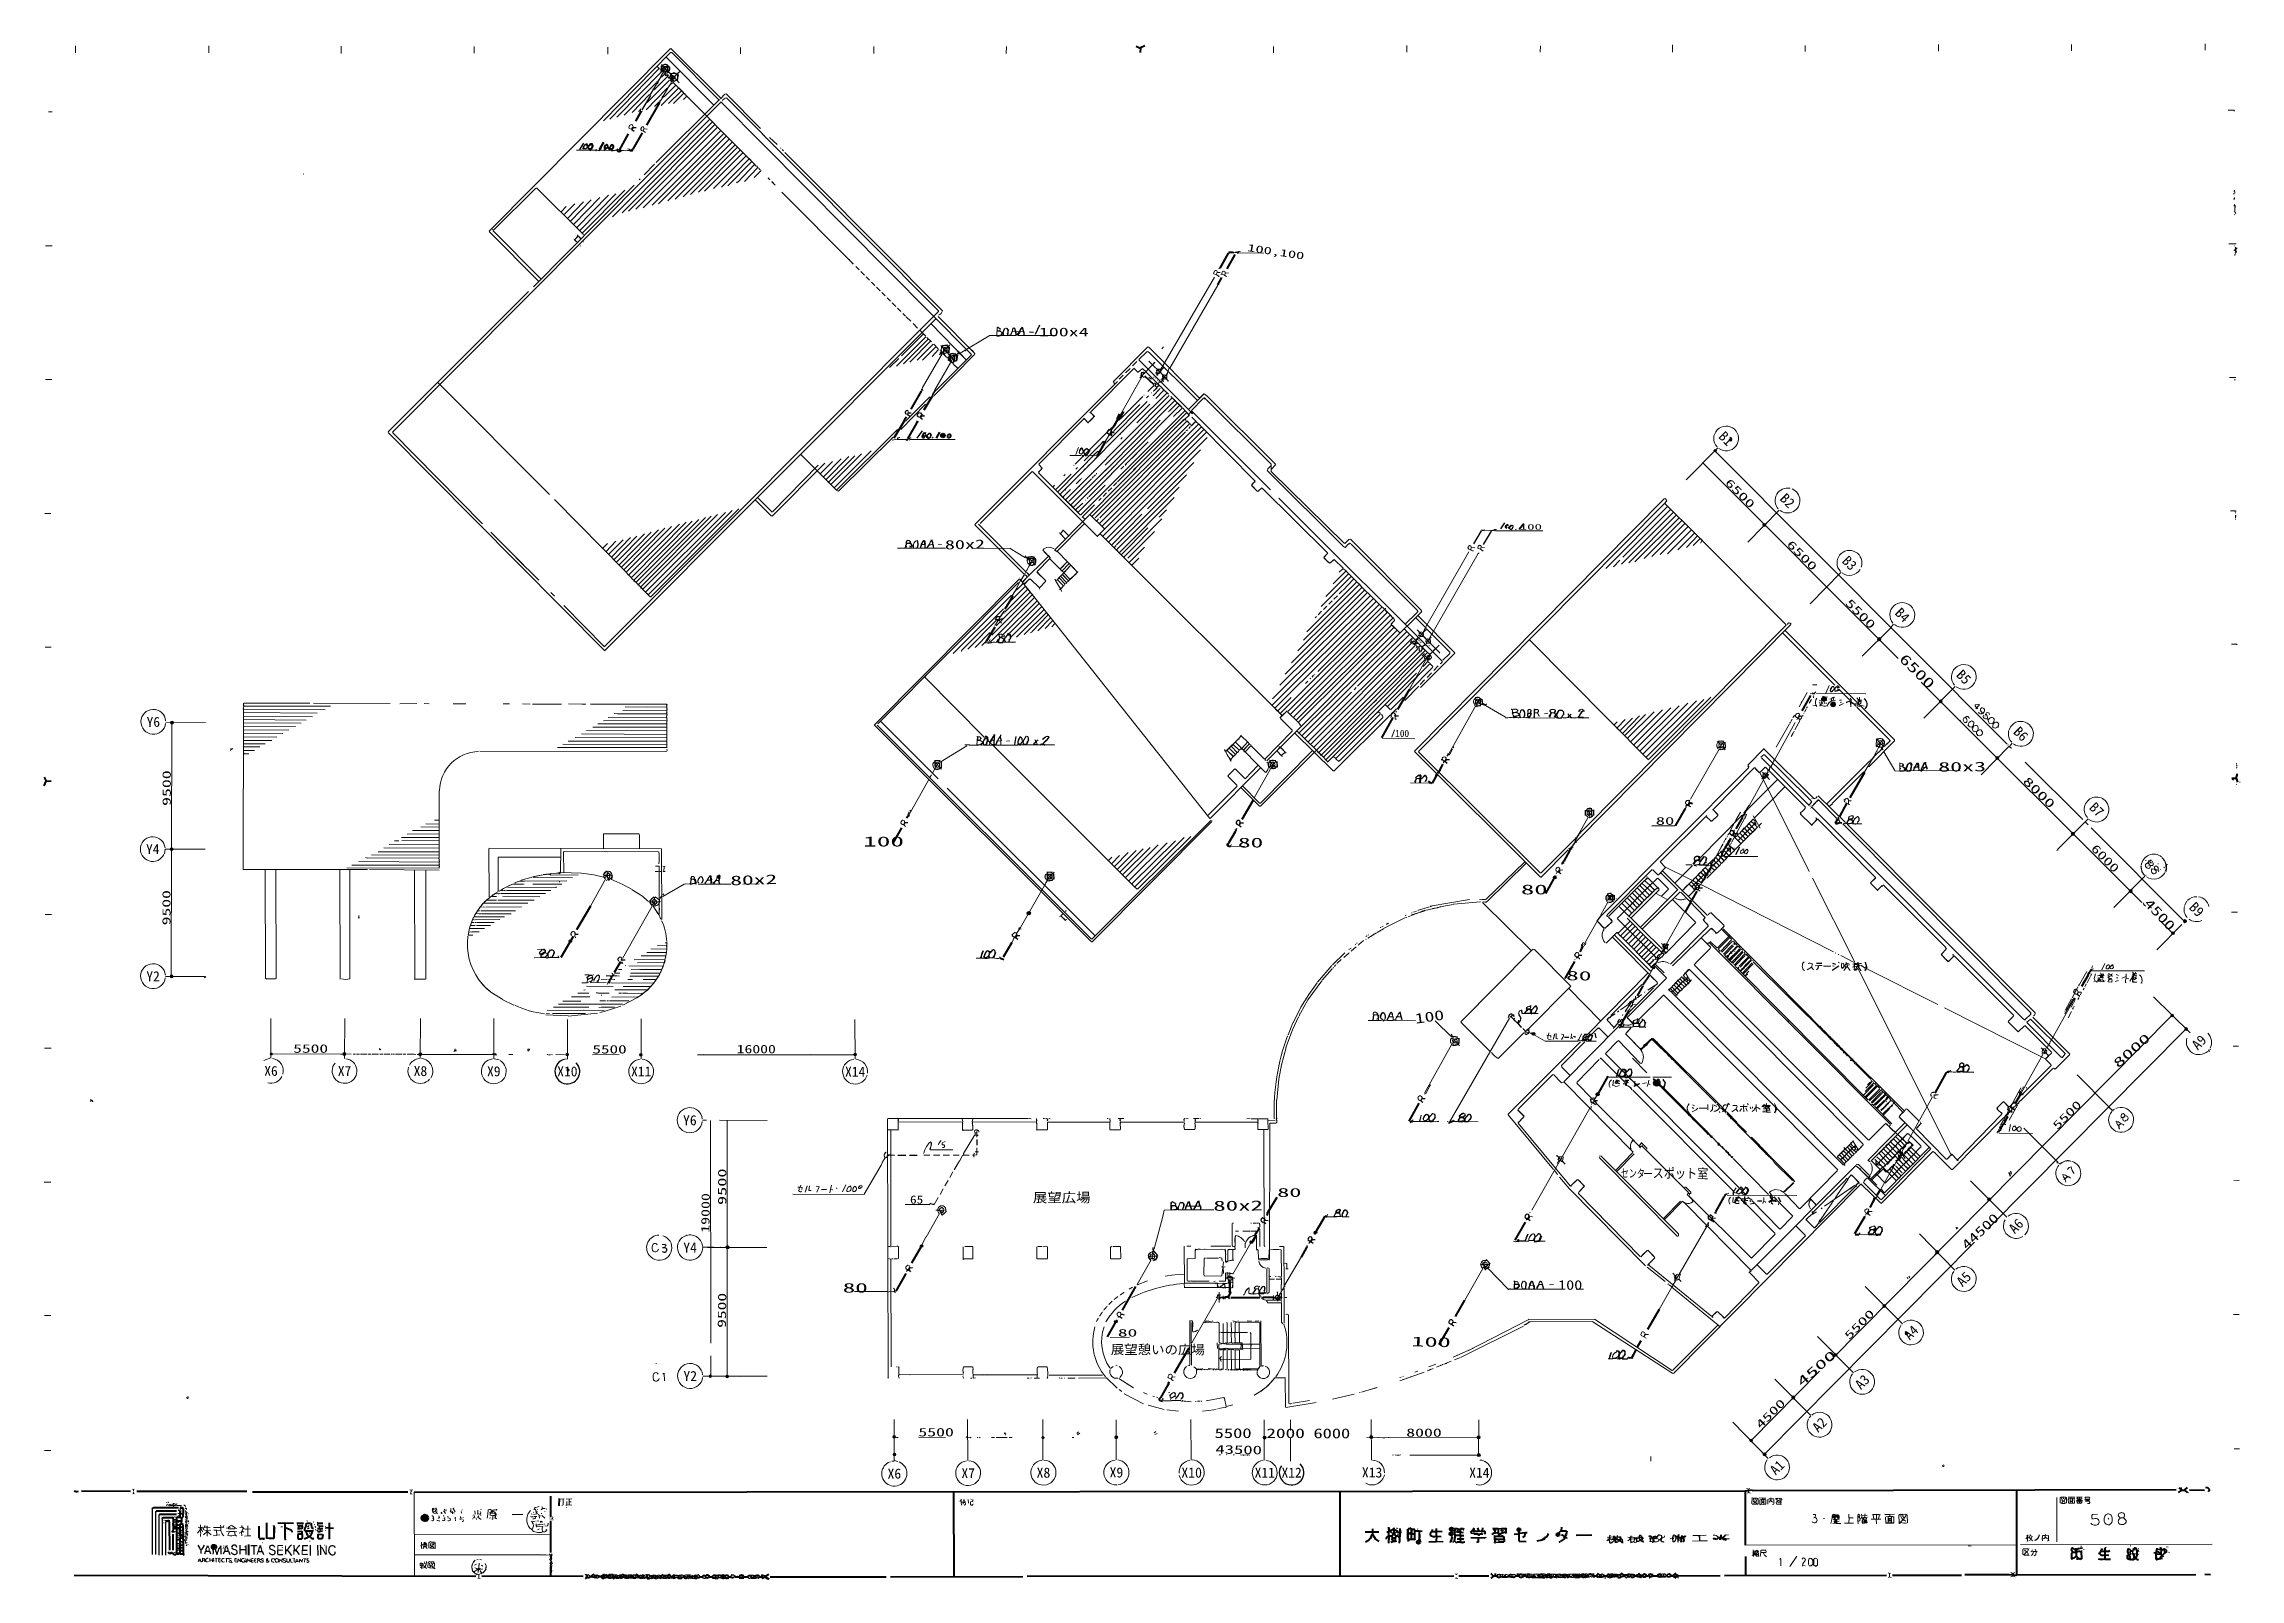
# Model space of a CAD drawing. Header units: millimetres. Extents: x -35814 to 127651, y -10134 to 104094.
import ezdxf
from ezdxf.enums import TextEntityAlignment as Align

# ---------------------------------------------------------------- set-up
doc = ezdxf.new("R2010")
doc.units = ezdxf.units.MM
for name, pattern in [('CENTER', [549.948914, 358.484394, -95.73226, 0, -95.73226]), ('DASHED', [727.332686, 468.995115, -258.337571]), ('PHANTOM', [863.875215, 473.397881, -130.159111, 0, -130.159111, 0, -130.159111])]:
    doc.linetypes.add(name, pattern=pattern)
for name, color, linetype, lineweight in [('A_DASHED', 8, 'DASHED', 15), ('A_HATCH', 252, 'CONTINUOUS', 15), ('A_MED', 9, 'CONTINUOUS', 20), ('A_THIN', 8, 'CONTINUOUS', 15), ('AXIS', 1, 'CONTINUOUS', 15), ('AXIS_SYM', 1, 'CONTINUOUS', 20), ('AXIS_TEXT', 1, 'CONTINUOUS', 13), ('CHECK', 2, 'CONTINUOUS', 40), ('DIM', 3, 'CONTINUOUS', 15), ('DIM_TEXT', 3, 'CONTINUOUS', 13), ('FRAME', 8, 'CONTINUOUS', 80), ('FRAME_TEXT', 8, 'CONTINUOUS', 25), ('L_CENTER', 30, 'CENTER', 9), ('L_PHANTOM', 34, 'PHANTOM', 9), ('P_DASHED', 200, 'DASHED', 20), ('P_LEADER', 140, 'CONTINUOUS', 20), ('P_NOMARK', 6, 'CONTINUOUS', 35), ('P_R', 5, 'CONTINUOUS', 40), ('P_R_MARK', 5, 'CONTINUOUS', 25), ('P_SIZE', 140, 'CONTINUOUS', 13), ('SYM', 4, 'CONTINUOUS', 25), ('TEXT', 7, 'CONTINUOUS', 13), ('TEXT_SHAPE', 7, 'CONTINUOUS', 30)]:
    doc.layers.add(name, color=color, linetype=linetype, lineweight=lineweight)
doc.styles.add('JP', font='msgothic.ttc')

msp = doc.modelspace()

# ---------------------------------------------------------------- texts
at = {"layer": 'AXIS_TEXT', "style": 'JP'}
for s, height, rotation, p in [('B1', 737.7, -45, (89396, 74733)), ('B2', 743.6, -45, (93965, 70114)), ('B3', 744.5, -45, (98581, 65472)), ('B4', 739, -45, (102513, 61602)), ('B5', 740.8, -45, (107084, 56988)), ('B6', 744.2, -45, (111338, 52757)), ('B7', 740.2, -45, (116978, 47124)), ('B9', 757.8, -45, (124418, 39696)), ('A9', 748.1, 45, (124596, 29806)), ('A6', 744, 45, (110971, 16139)), ('A5', 740.6, 45, (107086, 12196)), ('A4', 735.3, 45, (103161, 8207)), ('A3', 743.5, 45, (99524, 4537)), ('A2', 743, 45, (96348, 1351)), ('A1', 741.7, 45, (93190, -1830))]:
    msp.add_text(s, height=height, rotation=rotation, dxfattribs=at).set_placement(p, align=Align.MIDDLE_CENTER)
for s, height, p in [('Y6', 738.3, (-27670, 53649)), ('Y4', 735.9, (-27713, 44180)), ('Y2', 740.5, (-27689, 34721)), ('X6', 736.7, (-18911, 27680)), ('X7', 739.5, (-13438, 27678)), ('X8', 742.2, (-7789, 27669)), ('X9', 742.4, (-2328, 27649)), ('X10', 740.4, (3147, 27640)), ('X11', 735.7, (8642, 27636)), ('X14', 739.4, (24567, 27618)), ('Y6', 748.9, (12265, 24007)), ('Y4', 751.5, (12282, 14532)), ('Y2', 748.2, (12292, 4977)), ('X6', 750.9, (27486, -2286)), ('X7', 740.1, (32981, -2255)), ('X8', 750, (38583, -2216)), ('X9', 747.2, (44014, -2203)), ('X10', 751.3, (49614, -2210)), ('X11', 740.9, (55056, -2209)), ('X12', 735.9, (57054, -2211)), ('X13', 744.8, (63046, -2204)), ('X14', 737.3, (71028, -2210))]:
    msp.add_text(s, height=height, dxfattribs=at).set_placement(p, align=Align.MIDDLE_CENTER)
at = {"layer": 'DIM_TEXT', "style": 'JP'}
for s, height, rotation, width, p in [('6500', 591.9, -45.11152, 1.684121, (89272, 71404)), ('6500', 591.9, -45.11152, 1.726938, (93857, 66816)), ('5500', 625.8, -45.11152, 1.606588, (98215, 62439)), ('6500', 761.1, -44.65273, 1.53182, (102219, 58262)), ('9500', 624.7, 89.93675, 1.558143, (-26371, 47396)), ('8000', 642.7, -44.37629, 1.656217, (111434, 49177)), ('6000', 625.8, -45.61019, 1.48515, (116506, 44176)), ('9500', 607.8, 89.93675, 1.5875, (-26397, 38509)), ('4500', 710.3, -46.96071, 1.451257, (120462, 40096)), ('5500', 626.3, -0.00908, 1.523019, (-17258, 29028)), ('5500', 626.3, -0.00908, 1.496063, (5010, 28974)), ('16000', 626.3, -0.00908, 1.36937, (15748, 28989)), ('8000', 676, 41.44514, 1.788589, (118574, 27856)), ('5500', 608.3, 45.03905, 1.584831, (114051, 23262)), ('9500', 624.7, 89.93675, 1.598791, (14976, 17699)), ('19000', 624.6, 89.38196, 1.38745, (13722, 15631)), ('44500', 692.8, 43.60822, 1.435313, (107318, 14326)), ('9500', 624.6, 89.26449, 1.531078, (14946, 8555)), ('5500', 591.4, 45.03905, 1.715907, (98542, 7626)), ('4500', 676, 41.17077, 1.901108, (95022, 4151)), ('4500', 608.3, 45.03905, 1.626537, (91960, 1006)), ('5500', 626.3, -0.00908, 1.549975, (29273, 482)), ('5500', 727.9, -0.00908, 1.391687, (51321, 360)), ('2000', 710.9, -0.00908, 1.48419, (55171, 359)), ('6000', 727.9, -0.00908, 1.380089, (58682, 342)), ('8000', 609.4, -0.00908, 1.59303, (65587, 459)), ('43500', 643.2, -1.06304, 1.58525, (51375, -793))]:
    msp.add_text(s, height=height, rotation=rotation, dxfattribs=dict(at, width=width)).set_placement(p)
at = {"layer": 'P_SIZE', "style": 'JP'}
for s, height, rotation, width, p in [('100,100', 541.7, -8.59336, 1.656088, (53730, 88685)), ('100x4', 643.2, -0.00908, 1.690289, (38244, 82340)), ('80x2', 677.1, 1.09551, 1.620797, (31252, 66485)), ('100', 423.2, -0.00908, 1.914961, (74036, 67946)), ('100', 524.7, -0.00908, 0.965202, (64767, 52527)), ('80x3', 710.9, 0.45795, 1.840424, (105184, 49945)), ('80', 575.5, -0.00908, 1.760074, (84158, 45990)), ('100', 744.8, -0.00908, 1.994751, (25168, 44374)), ('80', 727.9, -0.00908, 1.901972, (53058, 44302)), ('80x2', 710.9, 1.78549, 1.80489, (15283, 41484)), ('80', 727.9, -0.00908, 2, (74124, 40812)), ('80', 694, -0.76492, 2, (77480, 34426)), ('100', 744.7, 8.14104, 1.436147, (66285, 31188)), ('65', 609.4, -0.00908, 1.19131, (28651, 17798)), ('80x2', 744.8, 0.41962, 1.82477, (51225, 17268)), ('80', 660.2, -0.00908, 2, (55984, 18302)), ('80', 710.9, -0.00908, 1.92351, (23646, 11181)), ('100', 710.9, -0.00908, 1.234846, (76894, 11392)), ('80', 558.6, -0.00908, 1.90408, (44121, 7911)), ('100', 727.9, -1.4693, 1.979199, (65958, 7190))]:
    msp.add_text(s, height=height, rotation=rotation, dxfattribs=dict(at, width=width)).set_placement(p)
at = {"layer": 'TEXT', "style": 'JP'}
for s, height, rotation, width, p in [('センター', 609.4, -1.36054, 0.699519, (81547, 19766)), ('スポット室', 727.9, -0.68489, 0.834994, (83922, 19720)), ('展望広場', 710.9, -0.00908, 1.104237, (37801, 17899)), ('展望憩いの広場', 694, -0.20717, 1.056447, (43595, 6608))]:
    msp.add_text(s, height=height, rotation=rotation, dxfattribs=dict(at, width=width)).set_placement(p)

# ---------------------------------------------------------------- hatches: boundary and pattern name
at = {"layer": 'DIM'}
h = msp.add_hatch(color=7, dxfattribs=at)
h.dxf.hatch_style = 1
edge = h.paths.add_edge_path()
edge.add_arc((88578, 73826), 95.4, 0, 360)
h = msp.add_hatch(color=7, dxfattribs=at)
h.dxf.hatch_style = 1
edge = h.paths.add_edge_path()
edge.add_arc((89716, 74641), 99.1, 0, 360)
h = msp.add_hatch(color=7, dxfattribs=at)
h.dxf.hatch_style = 1
edge = h.paths.add_edge_path()
edge.add_arc((92234, 68302), 113, 0, 360)
h = msp.add_hatch(color=7, dxfattribs=at)
h.dxf.hatch_style = 1
edge = h.paths.add_edge_path()
edge.add_arc((100792, 59806), 121, 0, 360)
h = msp.add_hatch(color=7, dxfattribs=at)
h.dxf.hatch_style = 1
edge = h.paths.add_edge_path()
edge.add_arc((105372, 55178), 100, 0, 360)
h = msp.add_hatch(color=7, dxfattribs=at)
h.dxf.hatch_style = 1
edge = h.paths.add_edge_path()
edge.add_arc((-26280, 53591), 108, 0, 360)
h = msp.add_hatch(color=7, dxfattribs=at)
h.dxf.hatch_style = 1
edge = h.paths.add_edge_path()
edge.add_arc((109574, 50966), 109, 0, 360)
h = msp.add_hatch(color=7, dxfattribs=at)
h.dxf.hatch_style = 1
edge = h.paths.add_edge_path()
edge.add_arc((-26307, 44179), 108, 0, 360)
h = msp.add_hatch(color=7, dxfattribs=at)
h.dxf.hatch_style = 1
edge = h.paths.add_edge_path()
edge.add_arc((115207, 45318), 125, 0, 360)
h = msp.add_hatch(color=7, dxfattribs=at)
h.dxf.hatch_style = 1
edge = h.paths.add_edge_path()
edge.add_arc((119508, 41059), 119, 0, 360)
h = msp.add_hatch(color=7, dxfattribs=at)
h.dxf.hatch_style = 1
edge = h.paths.add_edge_path()
edge.add_arc((122658, 37927), 100, 0, 360)
h = msp.add_hatch(color=7, dxfattribs=at)
h.dxf.hatch_style = 1
edge = h.paths.add_edge_path()
edge.add_arc((123544, 38816), 116, 0, 360)
h = msp.add_hatch(color=7, dxfattribs=at)
h.dxf.hatch_style = 1
edge = h.paths.add_edge_path()
edge.add_arc((-26309, 34712), 110, 0, 360)
h = msp.add_hatch(color=7, dxfattribs=at)
h.dxf.hatch_style = 1
edge = h.paths.add_edge_path()
edge.add_arc((122601, 31808), 95.4, 0, 360)
h = msp.add_hatch(color=7, dxfattribs=at)
h.dxf.hatch_style = 1
edge = h.paths.add_edge_path()
edge.add_arc((123632, 30794), 104, 0, 360)
h = msp.add_hatch(color=7, dxfattribs=at)
h.dxf.hatch_style = 1
edge = h.paths.add_edge_path()
edge.add_arc((-18895, 28944), 90, 0, 360)
h = msp.add_hatch(color=7, dxfattribs=at)
h.dxf.hatch_style = 1
edge = h.paths.add_edge_path()
edge.add_arc((-13451, 28934), 115, 0, 360)
h = msp.add_hatch(color=7, dxfattribs=at)
h.dxf.hatch_style = 1
edge = h.paths.add_edge_path()
edge.add_arc((-7802, 28920), 112, 0, 360)
h = msp.add_hatch(color=7, dxfattribs=at)
h.dxf.hatch_style = 1
edge = h.paths.add_edge_path()
edge.add_arc((3143, 28901), 99.1, 0, 360)
h = msp.add_hatch(color=7, dxfattribs=at)
h.dxf.hatch_style = 1
edge = h.paths.add_edge_path()
edge.add_arc((3203, 27739), 90, 0, 360)
h = msp.add_hatch(color=7, dxfattribs=at)
h.dxf.hatch_style = 1
edge = h.paths.add_edge_path()
edge.add_arc((8615, 28880), 97.3, 0, 360)
h = msp.add_hatch(color=7, dxfattribs=at)
h.dxf.hatch_style = 1
edge = h.paths.add_edge_path()
edge.add_arc((24560, 28903), 100, 0, 360)
h = msp.add_hatch(color=7, dxfattribs=at)
h.dxf.hatch_style = 1
edge = h.paths.add_edge_path()
edge.add_arc((108974, 18116), 114, 0, 360)
h = msp.add_hatch(color=7, dxfattribs=at)
h.dxf.hatch_style = 1
edge = h.paths.add_edge_path()
edge.add_arc((15071, 14557), 120, 0, 360)
h = msp.add_hatch(color=7, dxfattribs=at)
h.dxf.hatch_style = 1
edge = h.paths.add_edge_path()
edge.add_arc((105108, 14189), 117, 0, 360)
h = msp.add_hatch(color=7, dxfattribs=at)
h.dxf.hatch_style = 1
edge = h.paths.add_edge_path()
edge.add_arc((101162, 10193), 112, 0, 360)
h = msp.add_hatch(color=7, dxfattribs=at)
h.dxf.hatch_style = 1
edge = h.paths.add_edge_path()
edge.add_arc((102830, 8138), 95.4, 0, 360)
h = msp.add_hatch(color=7, dxfattribs=at)
h.dxf.hatch_style = 1
edge = h.paths.add_edge_path()
edge.add_arc((97544, 6548), 106, 0, 360)
h = msp.add_hatch(color=7, dxfattribs=at)
h.dxf.hatch_style = 1
edge = h.paths.add_edge_path()
edge.add_arc((13788, 4962), 97.3, 0, 360)
h = msp.add_hatch(color=7, dxfattribs=at)
h.dxf.hatch_style = 1
edge = h.paths.add_edge_path()
edge.add_arc((15037, 4945), 97.3, 0, 360)
h = msp.add_hatch(color=7, dxfattribs=at)
h.dxf.hatch_style = 1
edge = h.paths.add_edge_path()
edge.add_arc((94390, 3377), 115, 0, 360)
h = msp.add_hatch(color=7, dxfattribs=at)
h.dxf.hatch_style = 1
edge = h.paths.add_edge_path()
edge.add_arc((27476, 449), 102, 0, 360)
h = msp.add_hatch(color=7, dxfattribs=at)
h.dxf.hatch_style = 1
edge = h.paths.add_edge_path()
edge.add_arc((38550, 388), 97.3, 0, 360)
h = msp.add_hatch(color=7, dxfattribs=at)
h.dxf.hatch_style = 1
edge = h.paths.add_edge_path()
edge.add_arc((44005, 415), 104, 0, 360)
h = msp.add_hatch(color=7, dxfattribs=at)
h.dxf.hatch_style = 1
edge = h.paths.add_edge_path()
edge.add_arc((55044, 392), 109, 0, 360)
h = msp.add_hatch(color=7, dxfattribs=at)
h.dxf.hatch_style = 1
edge = h.paths.add_edge_path()
edge.add_arc((62981, 433), 113, 0, 360)
h = msp.add_hatch(color=7, dxfattribs=at)
h.dxf.hatch_style = 1
edge = h.paths.add_edge_path()
edge.add_arc((70980, 414), 110, 0, 360)
h = msp.add_hatch(color=7, dxfattribs=at)
h.dxf.hatch_style = 1
edge = h.paths.add_edge_path()
edge.add_arc((91249, 168), 100, 0, 360)
h = msp.add_hatch(color=7, dxfattribs=at)
h.dxf.hatch_style = 1
edge = h.paths.add_edge_path()
edge.add_arc((27499, -863), 95.4, 0, 360)
h = msp.add_hatch(color=7, dxfattribs=at)
h.dxf.hatch_style = 1
edge = h.paths.add_edge_path()
edge.add_arc((70989, -908), 117, 0, 360)
h = msp.add_hatch(color=7, dxfattribs=at)
h.dxf.hatch_style = 1
edge = h.paths.add_edge_path()
edge.add_arc((92259, -859), 115, 0, 360)
at = {"layer": 'FRAME'}
h = msp.add_hatch(color=7, dxfattribs=at)
h.dxf.hatch_style = 1
edge = h.paths.add_edge_path()
edge.add_arc((-7457, -5585), 219, 0, 360)
h = msp.add_hatch(color=7, dxfattribs=at)
h.dxf.hatch_style = 1
edge = h.paths.add_edge_path()
edge.add_arc((68965, -6430), 110, 0, 360)
h = msp.add_hatch(color=7, dxfattribs=at)
h.dxf.hatch_style = 1
edge = h.paths.add_edge_path()
edge.add_arc((73970, -6465), 90, 0, 360)
h = msp.add_hatch(color=7, dxfattribs=at)
h.dxf.hatch_style = 1
edge = h.paths.add_edge_path()
edge.add_arc((-23157, -7745), 138, 0, 360)
h = msp.add_hatch(color=7, dxfattribs=at)
h.dxf.hatch_style = 1
edge = h.paths.add_edge_path()
edge.add_arc((66507, -7395), 100, 0, 360)
h = msp.add_hatch(color=7, dxfattribs=at)
h.dxf.hatch_style = 1
edge = h.paths.add_edge_path()
edge.add_arc((68939, -6760), 103, 0, 360)
h = msp.add_hatch(color=7, dxfattribs=at)
h.dxf.hatch_style = 1
edge = h.paths.add_edge_path()
edge.add_arc((76874, -6838), 90, 0, 360)
at = {"layer": 'SYM'}
h = msp.add_hatch(color=7, dxfattribs=at)
h.dxf.hatch_style = 1
edge = h.paths.add_edge_path()
edge.add_arc((31101, 74956), 167, 0, 360)
h = msp.add_hatch(color=7, dxfattribs=at)
h.dxf.hatch_style = 1
edge = h.paths.add_edge_path()
edge.add_arc((37488, 39412), 124, 0, 360)
h = msp.add_hatch(color=7, dxfattribs=at)
h.dxf.hatch_style = 1
edge = h.paths.add_edge_path()
edge.add_arc((29508, 14650), 90, 0, 360)
h = msp.add_hatch(color=7, dxfattribs=at)
h.dxf.hatch_style = 1
edge = h.paths.add_edge_path()
edge.add_arc((54056, 14934), 90, 0, 360)
h = msp.add_hatch(color=7, dxfattribs=at)
h.dxf.hatch_style = 1
edge = h.paths.add_edge_path()
edge.add_arc((58834, 15661), 90, 0, 360)
at = {"layer": 'TEXT_SHAPE'}
h = msp.add_hatch(color=7, dxfattribs=at)
h.dxf.hatch_style = 1
edge = h.paths.add_edge_path()
edge.add_arc((96691, 55354), 163, 0, 360)
h = msp.add_hatch(color=7, dxfattribs=at)
h.dxf.hatch_style = 1
edge = h.paths.add_edge_path()
edge.add_arc((97351, 54923), 150, 0, 360)
h = msp.add_hatch(color=7, dxfattribs=at)
h.dxf.hatch_style = 1
edge = h.paths.add_edge_path()
edge.add_arc((14405, 42114), 99.1, 0, 360)
h = msp.add_hatch(color=7, dxfattribs=at)
h.dxf.hatch_style = 1
edge = h.paths.add_edge_path()
edge.add_arc((76641, 42073), 95.4, 0, 360)
h = msp.add_hatch(color=7, dxfattribs=at)
h.dxf.hatch_style = 1
edge = h.paths.add_edge_path()
edge.add_arc((3365, 37328), 95.4, 0, 360)
h = msp.add_hatch(color=7, dxfattribs=at)
h.dxf.hatch_style = 1
edge = h.paths.add_edge_path()
edge.add_arc((75052, 30430), 99.1, 0, 360)
h = msp.add_hatch(color=7, dxfattribs=at)
h.dxf.hatch_style = 1
edge = h.paths.add_edge_path()
edge.add_arc((84232, 26779), 240, 0, 360)
h = msp.add_hatch(color=7, dxfattribs=at)
h.dxf.hatch_style = 1
edge = h.paths.add_edge_path()
edge.add_arc((79831, 25932), 112, 0, 360)
h = msp.add_hatch(color=7, dxfattribs=at)
h.dxf.hatch_style = 1
edge = h.paths.add_edge_path()
edge.add_arc((43970, 9011), 90, 0, 360)

# ---------------------------------------------------------------- linework, layer by layer
at = {"layer": 'A_DASHED', "lineweight": 15}
for p, q in [((28371, 83800), (32188, 79979)), ((45539, 80473), (44228, 79144)), ((47553, 78364), (50326, 75620)), ((67971, 57816), (66587, 56392)), ((62406, 37377), (60440, 35692)), ((69617, 6354), (66731, 5195))]:
    msp.add_line(p, q, dxfattribs=at)
at = {"layer": 'A_HATCH', "lineweight": 15}
for p, q in [((15191, 97009), (10613, 92421)), ((15406, 96789), (11159, 92550)), ((15622, 96564), (11768, 92719)), ((15811, 96401), (12312, 92884)), ((12896, 93061), (16008, 96194)), ((16209, 95983), (13357, 93140)), ((16441, 95741), (14026, 93332)), ((16658, 95519), (14609, 93425)), ((16861, 95320), (15097, 93528)), ((17069, 95112), (15850, 93839)), ((17311, 94865), (16333, 93846)), ((7417, 93206), (4255, 90004)), ((3699, 92193), (2932, 91421)), ((4344, 92342), (3171, 91126)), ((4915, 92498), (3385, 90911)), ((5566, 92675), (3617, 90679)), ((6208, 92843), (3849, 90428)), ((6761, 92949), (4069, 90212)), ((29819, 82312), (27652, 80128)), ((29628, 82504), (28016, 80898)), ((30006, 82136), (28196, 80327)), ((30176, 81966), (28636, 80411)), ((30367, 81762), (29184, 80556)), ((30582, 81562), (29582, 80563)), ((25038, 73584), (22777, 71330)), ((25763, 73805), (23042, 71081)), ((22891, 73011), (21981, 72124)), ((23537, 73210), (22216, 71888)), ((24101, 73390), (22415, 71693)), ((24534, 73446), (22577, 71492)), ((12922, 68700), (8275, 64040)), ((81611, 65391), (85460, 69238)), ((81719, 65909), (85258, 69459)), ((82167, 65476), (85688, 69025)), ((85889, 68823), (82612, 65556)), ((6762, 67106), (6023, 66335)), ((7306, 67204), (6241, 66117)), ((7843, 67376), (6427, 65912)), ((8315, 67461), (6620, 65723)), ((8897, 67640), (6802, 65537)), ((9393, 67769), (7005, 65337)), ((9939, 67932), (7181, 65156)), ((10411, 68052), (7346, 64974)), ((7524, 64799), (10909, 68179)), ((11483, 68365), (7736, 64603)), ((12440, 68590), (8109, 64212)), ((86094, 68622), (83306, 65808)), ((86329, 68399), (83878, 65945)), ((86557, 68174), (84498, 66102)), ((86789, 67903), (85028, 66146)), ((87039, 67683), (85810, 66445)), ((87260, 67487), (86435, 66632)), ((39627, 64217), (40059, 63796)), ((39630, 64216), (40054, 63795)), ((39867, 64474), (40300, 64024)), ((39868, 64471), (40300, 64025)), ((39987, 64606), (40441, 64132)), ((39993, 64604), (40437, 64136)), ((40089, 64738), (40559, 64275)), ((40102, 64740), (40557, 64264)), ((34609, 59587), (37901, 62874)), ((37732, 63091), (34732, 60097)), ((35074, 60783), (37576, 63282)), ((38096, 62631), (35588, 60159)), ((37406, 63511), (35707, 61810)), ((38246, 62443), (36040, 60218)), ((38441, 62201), (36152, 59940)), ((38611, 61978), (36583, 59944)), ((38780, 61771), (37137, 60150)), ((38919, 61581), (37708, 60356)), ((39087, 61378), (38157, 60431)), ((-20957, 54053), (-15812, 54026)), ((-20956, 54335), (-15474, 54298)), ((-20948, 54579), (-14883, 54546)), ((-20943, 55046), (-16030, 55043)), ((-20939, 54820), (-14477, 54813)), ((10537, 54004), (6186, 53978)), ((6879, 54251), (10538, 54240)), ((10542, 54512), (7267, 54503)), ((82943, 54090), (81699, 52810)), ((83404, 54203), (81862, 52633)), ((84032, 54403), (82061, 52429)), ((84672, 54540), (82307, 52186)), ((85271, 54702), (82545, 51960)), ((85890, 54842), (82768, 51736)), ((86548, 55029), (83007, 51496)), ((87180, 55225), (83223, 51279)), ((87738, 55326), (83458, 51048)), ((88256, 55484), (83655, 50866)), ((-20962, 52801), (-18042, 52785)), ((-20958, 53324), (-17079, 53300)), ((-20958, 53061), (-17586, 53028)), ((-20958, 52529), (-18481, 52509)), ((-20957, 53818), (-16302, 53774)), ((-20957, 53572), (-16657, 53560)), ((4193, 52755), (10545, 52716)), ((4581, 52996), (10545, 52977)), ((5054, 53260), (10541, 53265)), ((5409, 53505), (10541, 53504)), ((5848, 53738), (10541, 53751)), ((81879, 53819), (81284, 53209)), ((82420, 53937), (81512, 52997)), ((-20137, 51525), (-20960, 51529)), ((-20959, 52268), (-18853, 52254)), ((-19342, 52027), (-20959, 52011)), ((-19731, 51787), (-20947, 51791)), ((-7768, 45834), (-6396, 45811)), ((-7396, 46068), (-6388, 46044)), ((90937, 45896), (91138, 45709)), ((91422, 46391), (91576, 46236)), ((-10522, 44265), (-6398, 44259)), ((-10116, 44520), (-6389, 44510)), ((-6389, 44786), (-9170, 44810)), ((-6397, 45311), (-8782, 45288)), ((46003, 44200), (44300, 42483)), ((46523, 44305), (44494, 42287)), ((47116, 44489), (44717, 42085)), ((47794, 44656), (44947, 41833)), ((48405, 44805), (45167, 41596)), ((49054, 45035), (45385, 41376)), ((49553, 45126), (45579, 41198)), ((90043, 45052), (90290, 44809)), ((90252, 45194), (90452, 45005)), ((90295, 44816), (90433, 44649)), ((90422, 45364), (90609, 45162)), ((90463, 44999), (90620, 44835)), ((90597, 45557), (90807, 45344)), ((90635, 45155), (90773, 45006)), ((90771, 45731), (90963, 45517)), ((90806, 45331), (91013, 45124)), ((90813, 45317), (90945, 45195)), ((90990, 45510), (91111, 45378)), ((91153, 45673), (91355, 45470)), ((-6404, 42987), (-12886, 42993)), ((-6403, 43216), (-12380, 43253)), ((-11755, 43522), (-6403, 43496)), ((-6387, 42626), (-11570, 42659)), ((-6390, 43734), (-11434, 43756)), ((-6390, 43969), (-10944, 43982)), ((44891, 43927), (43893, 42912)), ((45477, 44084), (44105, 42678)), ((87668, 42623), (87880, 42377)), ((87670, 42629), (87883, 42385)), ((87868, 42790), (88090, 42568)), ((87868, 42790), (88088, 42570)), ((88291, 42841), (88520, 42610)), ((88466, 42987), (88672, 42780)), ((88648, 43177), (88871, 42953)), ((88671, 43172), (88823, 43003)), ((89399, 43901), (89580, 43727)), ((-1797, 40867), (1529, 40869)), ((-1392, 41108), (1917, 41095)), ((-1303, 41353), (2289, 41334)), ((86649, 41569), (86844, 41391)), ((86652, 41572), (86839, 41383)), ((86804, 41741), (87001, 41543)), ((86804, 41741), (86989, 41555)), ((87132, 42069), (87316, 41864)), ((87140, 42075), (87319, 41849)), ((87327, 42265), (87527, 42060)), ((87339, 42274), (87513, 42045)), ((87492, 42456), (87710, 42238)), ((87504, 42460), (87708, 42241)), ((667, 40389), (-2017, 40382)), ((-1662, 40655), (1107, 40632)), ((-3032, 38286), (-4113, 38286)), ((-3791, 39141), (-1529, 39132)), ((-3724, 38921), (-1884, 38943)), ((-3623, 38716), (-2289, 38717)), ((-3623, 38507), (-2576, 38504)), ((82226, 38796), (81368, 37925)), ((82422, 38621), (81546, 37733)), ((82597, 38427), (81725, 37549)), ((82805, 38232), (81936, 37337)), ((83019, 38022), (82159, 37147)), ((83209, 37809), (82376, 36933)), ((83402, 37619), (82527, 36745)), ((83591, 37439), (82741, 36563)), ((83787, 37242), (82914, 36359)), ((83993, 37043), (83124, 36166)), ((84179, 36873), (83286, 35986)), ((84383, 36669), (83506, 35799)), ((7716, 32884), (6281, 32889)), ((6417, 34232), (9524, 34217)), ((8290, 33188), (6467, 33173)), ((9051, 33713), (6687, 33710)), ((9287, 33968), (7295, 33963)), ((85560, 33715), (85805, 33470)), ((85883, 34005), (86120, 33768)), ((86031, 34179), (86286, 33923)), ((86198, 34303), (86434, 34066)), ((97691, 21277), (97945, 21050)), ((97842, 21413), (98061, 21209)), ((98135, 21706), (98347, 21496)), ((98208, 21328), (98464, 21071)), ((98221, 21319), (98463, 21070)), ((98250, 21868), (98511, 21631)), ((98257, 21862), (98503, 21635)), ((98427, 21999), (98627, 21777)), ((98428, 22000), (98628, 21770)), ((98517, 21636), (98753, 21361)), ((98636, 21776), (98901, 21510)), ((98642, 21774), (98904, 21512)), ((98756, 21913), (98952, 21717)), ((103077, 20601), (102413, 21279)), ((103296, 20765), (102596, 21459)), ((103471, 20971), (102837, 21629)), ((103663, 21159), (103002, 21811)), ((103807, 21333), (103175, 21985)), ((98086, 21201), (98331, 20922)), ((101548, 20009), (102041, 19513)), ((101686, 20259), (102237, 19706)), ((102393, 19900), (101825, 20480)), ((102733, 20241), (102090, 20894)), ((51652, 8908), (51651, 8214)), ((51656, 8214), (51655, 7486)), ((51953, 8874), (51956, 8214)), ((51953, 8197), (51962, 7368)), ((52251, 8891), (52247, 8231)), ((52256, 8214), (52256, 7452)), ((52545, 8959), (52568, 8214)), ((52562, 8214), (52571, 7469)), ((52840, 8214), (52853, 7452)), ((52849, 8942), (52848, 8214)), ((51972, 5455), (51961, 6924)), ((52256, 5506), (52257, 6945)), ((53167, 5468), (53168, 6927))]:
    msp.add_line(p, q, dxfattribs=at)
at = {"layer": 'A_HATCH', "lineweight": 20}
for p, q in [((39761, 64363), (40186, 63909)), ((39765, 64359), (40181, 63914)), ((91111, 46054), (91294, 45866)), ((91303, 45866), (91518, 45650)), ((91310, 45865), (91517, 45649)), ((-6388, 45573), (-8376, 45562)), ((88099, 42564), (88240, 42435)), ((88470, 42987), (88622, 42835)), ((88844, 43345), (89031, 43127)), ((88968, 43587), (89212, 43341)), ((86975, 41829), (87150, 41683)), ((85729, 33867), (85971, 33620)), ((86032, 34171), (86290, 33922)), ((97697, 21284), (97930, 21060)), ((97992, 21563), (98201, 21321)), ((97993, 21563), (98196, 21327)), ((98361, 21493), (98636, 21210)), ((98527, 21626), (98753, 21361)), ((97928, 21059), (98188, 20795)), ((97939, 21039), (98185, 20792)), ((51631, 7334), (51646, 5489)), ((52579, 5467), (52565, 6923)), ((52865, 5475), (52858, 6928))]:
    msp.add_line(p, q, dxfattribs=at)
at = {"layer": 'A_MED', "lineweight": 20}
for p, q in [((10495, 103101), (14034, 99556)), ((10797, 103447), (10915, 103461)), ((10916, 103445), (14416, 99939)), ((10123, 101666), (9288, 100287)), ((10136, 101660), (9854, 101266)), ((10268, 101978), (10113, 101669)), ((10264, 102263), (10312, 102127)), ((10306, 102353), (10273, 102267)), ((10305, 101953), (10407, 101922)), ((10687, 101979), (10443, 101901)), ((10511, 102385), (10446, 102282)), ((10477, 101795), (10526, 101774)), ((10647, 101658), (10677, 101572)), ((11120, 101542), (11271, 101423)), ((11124, 101669), (11508, 102050)), ((11451, 101985), (11285, 101828)), ((9520, 100628), (9372, 100392)), ((9804, 101153), (9570, 100740)), ((10313, 100190), (9993, 99756)), ((10852, 101129), (10528, 100688)), ((11016, 101336), (11016, 101234)), ((12022, 100190), (11780, 99959)), ((14570, 100043), (14880, 100355)), ((14880, 100364), (14982, 100374)), ((3835, 96193), (5237, 96182)), ((6317, 96170), (4843, 96196)), ((5937, 96156), (5575, 96201)), ((6165, 96394), (6165, 96360)), ((6186, 96347), (6220, 96314)), ((6905, 96296), (6822, 96227)), ((6998, 96174), (7784, 96149)), ((15856, 93834), (15738, 93748)), ((3625, 89572), (3708, 89535)), ((3928, 89774), (3699, 89545)), ((3896, 89878), (3933, 89777)), ((127323, 88775), (127323, 88741)), ((127323, 88741), (127323, 88707)), ((127364, 88857), (127335, 88771)), ((127443, 88925), (127360, 88856)), ((51714, 87408), (51624, 87358)), ((36167, 82402), (34631, 82389)), ((35117, 82391), (35141, 82984)), ((35120, 82391), (35137, 82983)), ((35135, 83033), (35151, 82982)), ((35191, 83031), (35387, 82862)), ((35334, 82757), (35501, 82586)), ((35532, 82599), (35718, 82938)), ((35690, 82914), (35825, 82954)), ((35731, 82948), (35865, 82931)), ((35838, 82946), (35957, 82823)), ((36131, 82432), (36356, 82974)), ((36251, 82701), (36152, 82413)), ((36270, 82691), (37079, 82663)), ((28198, 80322), (28131, 80303)), ((33405, 80944), (30418, 77915)), ((30987, 81089), (30849, 80967)), ((30914, 81125), (30863, 81109)), ((31012, 81550), (30933, 81300)), ((30996, 81546), (30958, 81292)), ((31602, 80947), (31052, 81546)), ((31367, 81465), (31607, 81698)), ((31372, 81461), (31416, 81344)), ((31411, 81460), (31411, 81257)), ((31678, 80644), (31594, 80560)), ((31929, 80598), (32012, 80495)), ((32828, 81342), (32382, 81082)), ((33470, 81083), (33425, 80932)), ((46307, 81215), (45694, 80605)), ((29591, 78530), (29508, 78259)), ((45287, 79911), (42106, 76712)), ((46032, 79557), (44163, 76247)), ((45366, 79921), (45282, 79928)), ((45607, 79666), (45363, 79910)), ((45952, 79644), (46022, 79561)), ((45953, 79655), (46037, 79684)), ((46023, 79562), (46091, 79562)), ((46049, 79679), (46093, 79563)), ((46091, 79562), (46125, 79562)), ((47548, 78363), (46192, 79694)), ((47036, 78509), (46767, 78257)), ((46782, 79307), (46815, 79289)), ((46901, 79613), (47002, 79562)), ((47011, 79782), (47011, 79596)), ((47062, 79901), (47315, 79901)), ((47177, 78906), (47127, 78788)), ((47463, 79928), (47330, 79840)), ((47542, 80017), (47341, 79816)), ((47479, 80001), (47463, 79933)), ((47693, 79205), (47487, 79423)), ((47574, 79481), (47490, 79430)), ((47625, 79148), (47490, 79183)), ((47494, 79222), (47696, 79443)), ((47697, 79455), (47578, 79484)), ((47696, 79205), (47629, 79153)), ((47762, 79441), (47762, 79207)), ((47779, 79579), (47830, 79579)), ((49405, 76910), (50534, 78062)), ((49602, 76813), (50464, 77709)), ((50158, 77774), (50259, 77774)), ((50703, 77637), (55528, 72831)), ((42365, 76377), (41920, 75917)), ((42094, 76683), (42344, 76398)), ((49913, 75996), (49594, 75685)), ((27902, 74814), (27683, 74747)), ((32005, 74653), (28663, 74668)), ((41192, 74060), (40997, 73546)), ((41307, 73589), (41442, 73589)), ((41518, 73717), (41413, 73556)), ((41525, 73949), (41429, 74016)), ((41440, 73594), (41513, 73698)), ((41569, 73711), (41665, 73546)), ((41952, 73654), (41760, 73535)), ((41927, 73679), (41777, 73505)), ((41915, 73859), (41965, 73859)), ((41982, 73705), (41915, 73687)), ((43094, 74540), (43025, 74491)), ((43164, 74501), (43098, 74536)), ((43162, 74422), (43281, 74393)), ((43488, 75035), (43165, 74501)), ((41474, 73482), (41525, 73466)), ((41680, 73495), (41528, 73461)), ((41777, 73490), (41949, 73456)), ((42353, 73506), (41951, 73435)), ((42357, 73502), (42340, 73434)), ((42368, 73487), (42589, 73462)), ((55276, 72487), (55251, 72386)), ((55530, 72735), (55285, 72485)), ((55522, 72315), (55531, 72824)), ((55847, 72768), (55530, 72431)), ((17320, 70319), (18385, 69251)), ((23321, 70808), (23184, 70863)), ((54311, 71547), (54069, 71263)), ((18374, 68970), (18307, 68982)), ((40973, 69415), (41346, 69041)), ((84985, 70104), (84810, 69904)), ((28487, 67156), (28669, 67101)), ((28681, 67082), (28607, 66936)), ((30220, 67173), (30079, 66836)), ((37152, 64642), (33485, 68319)), ((71400, 67903), (71265, 67868)), ((71417, 67930), (71399, 67897)), ((29751, 66565), (27708, 66579)), ((28373, 66937), (28328, 66702)), ((29751, 66570), (28890, 66570)), ((29532, 66853), (29751, 66853)), ((30082, 66837), (29916, 66610)), ((30360, 66845), (30091, 66819)), ((30353, 66875), (30101, 66795)), ((36095, 66547), (37245, 65857)), ((37341, 65698), (37443, 65395)), ((37397, 65712), (37533, 65697)), ((37481, 65818), (37549, 65767)), ((37564, 65516), (37496, 65415)), ((37560, 65760), (37714, 65628)), ((37679, 65501), (37583, 65328)), ((37719, 65512), (37686, 65495)), ((37752, 65514), (37820, 65514)), ((37822, 65516), (37904, 65412)), ((37907, 65850), (37842, 65780)), ((37954, 65412), (37989, 65345)), ((39112, 65828), (38550, 66391)), ((59725, 66239), (59725, 66171)), ((61056, 66646), (61297, 66889)), ((61361, 66958), (61526, 66849)), ((71011, 66238), (70948, 66189)), ((7709, 64579), (8080, 64190)), ((36782, 63976), (36517, 63493)), ((36890, 64194), (36890, 64160)), ((37171, 64608), (36901, 64167)), ((39972, 64879), (40095, 64749)), ((40303, 64023), (40287, 63956)), ((40607, 65281), (40691, 65246)), ((61103, 64869), (61906, 64062)), ((36249, 62938), (36131, 62885)), ((36532, 63485), (36247, 63039)), ((39841, 63520), (39774, 63468)), ((66723, 61922), (66728, 61871)), ((67123, 60556), (68842, 58845)), ((94215, 60889), (78226, 44748)), ((32479, 58946), (32491, 58896)), ((34490, 59542), (34507, 59525)), ((34635, 59550), (35095, 59584)), ((35368, 59944), (35222, 59714)), ((35244, 60163), (35309, 59930)), ((35484, 59979), (35484, 59946)), ((35673, 60036), (35485, 59975)), ((35648, 59781), (35576, 59712)), ((35931, 60155), (35660, 59804)), ((35720, 59587), (36007, 59591)), ((35724, 59574), (36513, 59575)), ((36040, 59763), (35972, 59747)), ((65922, 59606), (65871, 59590)), ((66350, 59228), (66316, 59126)), ((66344, 59230), (66446, 59230)), ((66399, 59889), (66384, 59804)), ((66545, 59001), (66731, 58968)), ((66548, 60294), (66548, 60056)), ((66581, 60298), (66554, 60060)), ((66590, 60008), (66835, 60008)), ((66611, 60292), (66715, 60176)), ((66615, 60298), (66682, 60332)), ((66836, 60029), (66617, 60006)), ((66707, 58869), (66651, 58835)), ((66685, 60337), (66821, 60310)), ((66735, 58975), (66705, 58874)), ((66717, 60178), (66717, 60144)), ((66816, 60248), (66719, 60175)), ((66719, 60148), (66834, 60075)), ((66903, 60398), (66820, 60295)), ((66822, 60249), (66873, 60198)), ((66876, 60193), (66843, 60074)), ((67082, 59773), (67046, 59638)), ((67050, 59632), (67101, 59581)), ((67086, 59500), (67324, 59500)), ((67088, 59771), (67122, 59771)), ((67256, 59498), (67105, 59520)), ((67187, 59825), (67120, 59773)), ((67275, 59811), (67190, 59826)), ((67206, 59704), (67206, 59670)), ((67274, 59805), (67209, 59702)), ((67308, 59533), (67258, 59498)), ((67377, 59808), (67388, 59537)), ((67762, 59111), (67762, 59077)), ((67053, 58261), (65794, 56030)), ((66941, 58732), (66784, 58569)), ((67052, 58522), (66967, 58507)), ((67053, 58570), (67053, 58519)), ((67069, 58383), (67103, 58383)), ((67220, 58554), (67134, 58436)), ((67171, 58603), (67222, 58553)), ((67217, 58248), (67201, 58130)), ((67267, 58553), (67286, 58317)), ((67284, 58299), (67319, 58671)), ((68827, 58737), (68319, 58231)), ((68843, 58839), (68834, 58738)), ((99802, 55745), (96121, 55758)), ((97072, 56362), (96809, 55781)), ((98633, 55236), (97783, 56087)), ((-20928, 54823), (-20982, 54597)), ((-20960, 55029), (-20960, 54826)), ((10581, 54217), (10521, 53996)), ((10527, 54993), (10562, 54774)), ((10533, 53990), (10576, 53743)), ((10542, 54228), (10559, 54770)), ((70758, 54869), (68754, 51278)), ((76654, 53936), (72973, 53969)), ((73471, 54317), (73573, 54071)), ((73543, 54063), (73479, 54590)), ((73558, 54067), (73544, 53965)), ((73700, 54014), (73636, 53944)), ((74003, 54152), (73727, 54029)), ((73873, 54473), (73816, 54355)), ((74018, 54229), (74136, 54524)), ((74358, 53976), (74071, 53960)), ((74356, 53970), (74508, 53940)), ((74628, 54049), (74628, 53947)), ((74696, 54574), (74797, 54574)), ((74713, 53954), (75133, 53926)), ((76130, 54288), (75875, 54254)), ((76332, 54555), (76536, 54580)), ((76540, 54580), (76696, 54505)), ((77271, 54168), (77149, 53971)), ((77836, 53966), (77160, 53945)), ((77171, 54520), (77307, 54363)), ((77616, 54251), (77722, 54119)), ((78466, 54541), (78729, 54587)), ((78730, 53979), (78763, 53961)), ((78750, 53943), (79187, 53954)), ((33634, 51927), (33669, 52549)), ((33924, 52412), (33855, 52278)), ((34846, 52567), (34695, 52322)), ((36980, 52449), (36897, 52518)), ((37070, 52225), (37287, 52584)), ((37115, 52293), (37274, 52570)), ((37284, 52580), (37403, 52563)), ((37307, 52592), (37440, 52525)), ((38193, 52312), (38027, 52190)), ((56222, 53912), (57084, 53034)), ((57091, 53037), (57103, 52969)), ((94531, 53590), (93020, 50853)), ((33044, 51909), (33635, 51922)), ((33044, 51913), (33635, 51921)), ((33654, 52262), (33628, 51923)), ((33854, 52276), (34072, 52139)), ((33938, 51955), (33988, 51920)), ((34589, 52075), (34577, 51940)), ((34580, 51927), (34732, 51927)), ((34720, 52008), (34736, 51940)), ((34733, 52295), (34901, 52295)), ((35830, 52211), (36083, 52229)), ((38126, 51952), (36876, 51940)), ((37044, 52241), (36999, 52275)), ((37048, 52241), (37115, 52292)), ((37997, 52132), (37849, 51983)), ((37904, 52041), (37871, 51956)), ((37872, 51956), (38126, 51956)), ((38058, 52117), (38139, 51963)), ((52055, 51561), (52148, 51457)), ((52060, 51595), (52102, 51447)), ((52423, 51670), (52339, 51635)), ((52427, 51668), (52859, 51238)), ((52429, 51670), (52854, 51237)), ((52460, 50858), (52557, 50733)), ((52481, 50882), (52547, 50730)), ((53009, 51367), (52872, 51233)), ((53896, 51992), (54056, 51906)), ((53896, 51991), (54027, 51931)), ((54047, 51874), (55046, 50862)), ((55427, 50681), (55763, 50374)), ((55653, 50493), (55865, 50686)), ((55880, 50693), (55978, 50572)), ((55945, 51493), (56300, 51121)), ((56222, 51760), (56570, 51402)), ((60347, 50908), (60568, 50712)), ((75582, 42103), (66208, 51433)), ((88874, 51614), (86742, 47910)), ((91978, 51012), (92238, 51213)), ((92017, 50968), (95505, 47512)), ((92260, 51206), (95558, 47954)), ((93004, 50861), (92896, 50629)), ((92942, 50745), (92942, 50694)), ((100103, 50753), (96903, 47549)), ((100163, 50707), (99677, 49887)), ((101937, 52301), (101932, 52233)), ((110678, 52058), (110486, 51828)), ((30060, 49372), (28562, 46708)), ((55361, 50277), (55395, 50277)), ((55521, 50569), (55476, 50482)), ((55478, 50480), (55498, 50396)), ((56001, 50272), (55499, 50406)), ((55534, 50577), (55706, 50669)), ((55597, 50395), (55662, 50292)), ((55608, 50223), (55638, 50154)), ((55663, 50295), (55611, 50229)), ((55766, 50345), (55850, 50260)), ((55974, 50564), (55954, 50277)), ((60188, 50002), (60121, 50018)), ((67296, 49100), (65912, 49101)), ((91463, 50208), (88485, 47171)), ((93201, 49337), (91064, 47191)), ((92164, 49286), (91131, 47453)), ((91522, 50229), (91455, 50221)), ((91882, 49853), (91524, 50221)), ((92292, 50274), (91914, 49880)), ((92093, 49895), (92196, 49795)), ((92104, 49441), (92154, 49796)), ((92318, 49677), (92202, 49573)), ((92229, 49795), (92319, 49681)), ((92297, 49851), (92230, 49799)), ((92436, 49821), (92301, 49856)), ((92379, 49627), (92614, 49367)), ((92436, 49782), (92506, 49699)), ((92512, 49689), (92463, 49620)), ((92659, 50290), (92609, 50005)), ((92880, 50567), (92707, 50288)), ((99636, 49922), (97295, 47574)), ((101955, 50011), (102326, 49988)), ((103729, 50032), (101972, 49986)), ((102295, 50591), (102329, 50557)), ((102336, 50321), (102325, 50168)), ((102329, 50016), (102329, 50557)), ((102330, 50564), (102533, 50534)), ((102337, 50585), (102532, 50527)), ((102512, 50323), (102760, 50211)), ((102528, 50353), (102545, 50303)), ((102538, 50526), (102595, 50381)), ((102681, 50031), (102732, 49997)), ((102686, 50238), (102737, 50153)), ((103121, 50020), (106819, 50015)), ((103358, 50303), (103409, 50253)), ((103916, 50034), (104335, 50004)), ((104014, 50271), (104167, 50246)), ((104168, 50252), (104303, 50252)), ((52977, 48940), (52977, 48839)), ((54635, 47403), (53295, 48736)), ((54633, 47621), (53425, 48863)), ((91136, 47440), (90976, 47279)), ((93747, 48782), (91498, 46504)), ((96295, 47819), (97696, 46411)), ((51115, 46298), (51099, 46163)), ((54746, 47365), (54629, 47388)), ((79121, 46551), (78537, 45482)), ((88248, 46282), (87927, 46586)), ((88768, 46683), (88331, 46251)), ((88777, 46768), (88777, 46683)), ((90147, 46315), (89858, 45906)), ((90118, 46276), (89931, 46007)), ((90170, 46309), (90120, 46273)), ((90717, 46752), (90729, 46633)), ((91940, 45735), (91410, 46662)), ((91437, 46428), (91420, 46394)), ((91554, 46126), (91611, 46076)), ((91596, 45969), (91681, 45800)), ((91696, 45796), (91607, 45681)), ((91616, 46073), (91612, 45972)), ((91776, 45865), (91692, 45797)), ((92029, 46104), (91839, 45924)), ((98089, 46054), (112058, 32030)), ((98400, 46038), (112388, 32005)), ((116124, 46222), (116337, 45986)), ((-26789, 44178), (-26843, 43840)), ((8494, 45304), (8522, 45189)), ((77650, 44137), (75599, 42076)), ((77897, 44282), (77913, 44163)), ((77910, 44318), (78011, 44298)), ((78268, 45007), (78489, 45362)), ((78482, 45379), (78499, 45362)), ((89353, 44269), (89506, 44225)), ((89515, 44263), (89689, 44263)), ((89719, 44229), (89730, 43992)), ((89727, 44229), (89727, 43992)), ((89883, 45569), (89949, 45517)), ((90267, 45261), (90249, 45194)), ((90413, 45368), (90750, 45754)), ((91147, 45718), (91147, 45667)), ((91362, 45460), (91413, 45409)), ((-13049, 42658), (-13045, 34529)), ((-8227, 42632), (-8209, 34545)), ((-6410, 43498), (-6372, 43216)), ((-6387, 42771), (-6386, 43211)), ((2897, 44002), (2846, 43941)), ((2859, 43938), (2875, 42452)), ((5975, 43974), (5942, 44008)), ((10175, 42498), (9685, 42507)), ((10359, 42890), (10320, 42520)), ((10428, 42908), (10343, 42893)), ((83894, 42657), (80539, 39281)), ((84322, 42272), (83931, 42647)), ((86400, 43008), (86856, 43007)), ((87716, 42997), (87936, 42990)), ((87717, 43010), (87717, 42960)), ((87768, 43620), (87870, 43589)), ((87944, 42990), (87861, 42794)), ((87954, 42010), (88871, 42932)), ((88233, 43175), (88037, 43054)), ((88071, 42993), (88273, 42957)), ((88590, 43567), (88450, 43375)), ((88826, 43349), (88462, 43004)), ((88603, 43560), (88465, 43393)), ((88483, 43337), (88630, 43181)), ((88486, 43365), (88631, 43166)), ((88735, 43778), (88599, 43558)), ((89021, 43126), (88635, 43561)), ((88794, 43750), (89224, 43353)), ((88836, 43838), (88799, 43755)), ((89036, 43127), (88951, 42992)), ((89382, 43897), (89215, 43708)), ((89218, 43703), (89269, 43624)), ((89221, 44077), (89391, 43926)), ((89244, 43689), (89515, 44128)), ((89507, 43640), (89371, 43628)), ((89389, 43924), (89389, 43890)), ((89525, 44110), (89391, 43923)), ((89519, 43626), (89417, 43508)), ((89786, 43865), (89614, 43692)), ((89721, 43990), (89755, 43888)), ((1883, 42354), (1781, 42322)), ((2526, 42402), (1884, 42362)), ((2671, 42406), (2003, 42373)), ((2670, 42453), (4198, 42401)), ((6021, 42006), (4872, 39948)), ((11846, 41570), (10257, 40663)), ((15323, 41566), (12875, 41576)), ((17433, 41588), (16201, 41566)), ((38852, 41823), (36874, 38346)), ((83482, 40571), (82788, 41271)), ((83681, 40765), (82962, 41479)), ((83077, 41643), (83022, 41471)), ((83139, 41622), (83892, 40964)), ((85984, 40991), (83182, 38243)), ((83544, 42061), (84291, 41323)), ((84318, 41328), (84406, 41169)), ((84535, 42416), (85781, 41179)), ((87084, 41333), (87118, 41231)), ((87240, 41525), (87122, 41440)), ((87212, 41317), (87194, 41233)), ((87292, 41338), (87207, 41323)), ((87209, 41656), (87239, 41554)), ((87303, 41154), (87476, 41059)), ((87380, 41299), (87309, 41165)), ((87310, 41859), (87344, 41859)), ((87464, 41535), (87362, 41467)), ((87554, 41675), (87522, 41539)), ((87540, 42055), (87715, 41893)), ((87729, 42245), (87815, 42146)), ((100132, 41645), (100657, 41122)), ((100489, 42011), (100135, 41660)), ((100504, 42093), (100494, 42009)), ((100660, 41128), (100676, 41077)), ((100993, 41442), (100672, 41121)), ((101095, 41531), (105719, 36892)), ((-12385, 39251), (-12377, 39032)), ((7241, 36050), (9462, 39947)), ((40042, 39384), (39876, 39218)), ((71552, 40220), (71294, 40263)), ((80617, 40289), (80064, 39283)), ((80539, 39268), (80577, 39130)), ((82037, 40544), (82423, 40166)), ((82932, 40021), (82234, 40715)), ((84923, 37079), (86334, 39535)), ((123685, 40307), (123519, 39997)), ((-12384, 39201), (-12384, 39082)), ((40223, 38887), (40203, 38838)), ((40326, 38951), (40223, 38885)), ((79790, 38811), (78800, 37066)), ((79802, 38829), (80312, 38285)), ((80902, 38774), (80370, 38268)), ((81226, 37958), (80465, 37192)), ((81347, 37915), (81526, 37710)), ((83181, 38236), (83215, 38134)), ((88246, 38282), (85401, 35490)), ((87826, 39083), (87693, 38907)), ((87701, 38892), (88067, 38500)), ((89122, 38313), (89018, 38214)), ((679, 36100), (2503, 36118)), ((1169, 36105), (679, 36099)), ((1060, 36460), (1175, 36343)), ((1241, 36673), (1068, 36478)), ((1242, 36672), (1077, 36493)), ((1474, 36492), (1665, 36383)), ((1915, 36680), (2100, 36637)), ((2469, 36117), (2013, 36116)), ((2453, 36237), (2505, 36153)), ((33584, 36066), (33952, 36035)), ((34208, 36057), (33584, 36059)), ((34209, 36069), (33955, 36059)), ((34439, 36626), (34323, 36560)), ((34425, 36625), (34324, 36557)), ((34359, 36077), (34409, 36043)), ((34411, 36043), (34546, 36077)), ((34546, 36080), (35372, 36039)), ((34776, 36660), (34635, 36431)), ((34749, 36688), (34783, 36654)), ((35314, 36168), (35378, 36064)), ((42212, 37271), (42144, 37271)), ((75049, 36742), (75117, 36719)), ((77815, 34008), (75121, 36721)), ((83635, 34764), (84518, 36334)), ((83817, 37266), (84599, 36498)), ((84299, 35972), (83910, 35953)), ((84112, 35973), (83978, 35954)), ((84296, 36162), (84212, 36128)), ((84520, 36332), (84372, 36056)), ((84673, 36428), (84740, 36343)), ((84733, 36687), (84886, 36478)), ((84741, 36649), (84903, 36490)), ((84936, 36447), (84746, 36329)), ((84894, 36999), (84842, 36933)), ((84972, 36797), (85045, 36699)), ((89069, 36514), (89882, 37342)), ((89948, 36993), (89265, 36288)), ((89430, 36153), (89479, 36117)), ((89539, 36219), (89488, 36118)), ((89820, 36527), (89769, 36476)), ((90006, 36632), (89827, 36590)), ((89927, 36720), (89882, 36532)), ((90674, 36513), (89888, 35701)), ((90130, 36892), (90045, 36790)), ((90160, 36480), (90047, 36410)), ((90058, 36783), (90091, 36766)), ((90815, 36267), (90078, 35501)), ((90167, 36859), (90099, 36758)), ((90146, 37152), (90247, 36955)), ((90376, 36738), (90151, 36475)), ((90358, 36575), (90195, 36433)), ((90230, 36988), (90280, 36937)), ((90438, 36683), (90363, 36584)), ((90444, 35396), (91074, 36070)), ((105401, 36370), (105435, 36353)), ((105411, 36335), (105921, 35806)), ((105785, 36744), (105426, 36361)), ((105708, 36881), (105793, 36749)), ((106356, 36207), (105945, 35823)), ((106374, 36249), (110816, 31797)), ((-19335, 34567), (-19213, 34508)), ((-19210, 34523), (-18568, 34532)), ((-18565, 34521), (-18532, 34561)), ((-8223, 34541), (-8173, 34490)), ((-8169, 34494), (-7405, 34494)), ((83265, 35961), (83485, 35776)), ((83977, 35292), (83781, 35095)), ((83854, 35405), (83940, 35323)), ((84048, 35579), (83986, 35345)), ((84144, 35594), (84784, 34967)), ((86074, 34660), (85955, 34525)), ((86198, 34315), (86437, 34584)), ((86296, 34409), (86489, 34306)), ((86308, 34653), (86448, 34597)), ((86487, 34584), (86529, 34412)), ((86522, 34412), (86495, 34309)), ((86687, 34338), (86611, 34208)), ((86830, 34444), (86699, 34377)), ((86831, 34443), (86729, 34392)), ((90436, 35148), (90486, 35097)), ((90689, 34905), (91408, 35650)), ((90816, 35466), (90750, 35338)), ((90958, 35570), (90834, 35445)), ((91239, 35908), (91406, 35865)), ((116627, 35119), (120528, 35113)), ((4864, 34240), (6025, 34257)), ((77842, 33978), (74641, 30770)), ((82109, 32662), (82662, 33050)), ((82232, 32743), (82131, 32691)), ((82399, 32819), (82229, 32753)), ((82401, 32803), (82417, 32752)), ((82418, 32753), (82429, 32600)), ((82658, 33244), (82658, 33092)), ((84275, 34243), (84293, 34176)), ((85089, 33767), (85156, 33733)), ((85125, 33697), (85369, 33517)), ((85237, 33808), (85152, 33742)), ((85407, 34007), (85373, 33905)), ((85393, 33616), (85478, 33616)), ((85550, 33715), (85482, 33613)), ((85803, 33460), (85721, 33356)), ((85812, 33450), (86451, 34063)), ((85947, 33625), (85847, 33438)), ((86486, 34307), (86540, 34207)), ((113418, 29649), (115267, 32959)), ((1549, 31857), (3207, 31765)), ((5387, 31984), (3208, 31760)), ((5886, 32110), (5555, 32033)), ((62752, 31431), (63756, 31438)), ((65250, 31464), (66279, 31432)), ((67748, 31400), (68973, 30187)), ((68843, 23919), (73266, 31603)), ((73203, 31707), (73252, 31687)), ((73940, 31452), (73917, 31318)), ((74024, 32131), (73953, 31963)), ((73964, 32026), (73977, 31874)), ((74158, 32204), (74025, 32138)), ((74076, 31436), (74030, 31349)), ((74121, 31602), (74078, 31435)), ((74210, 31947), (74179, 32192)), ((74432, 31927), (74203, 31951)), ((74435, 31947), (74216, 31941)), ((74636, 32207), (74385, 32030)), ((74458, 32078), (74434, 31959)), ((74616, 32236), (74464, 32072)), ((74787, 32507), (74550, 32407)), ((74786, 32265), (74859, 32449)), ((74793, 32263), (74861, 32466)), ((75160, 31963), (75395, 31941)), ((75165, 31931), (75398, 31950)), ((81358, 31262), (81050, 30912)), ((81355, 31265), (81062, 30907)), ((81408, 32144), (81323, 32060)), ((81520, 31357), (81357, 31262)), ((81527, 31351), (81628, 31266)), ((81796, 31110), (81707, 30978)), ((82098, 31073), (81796, 31118)), ((82423, 31188), (82103, 31067)), ((82129, 32687), (82114, 32602)), ((82114, 32597), (82166, 32548)), ((82177, 32534), (82334, 32461)), ((82197, 31481), (82417, 31245)), ((82420, 31247), (82419, 31196)), ((82657, 32653), (82437, 32603)), ((82519, 31418), (82467, 31351)), ((82469, 31348), (82489, 31264)), ((82494, 31269), (82545, 31202)), ((82772, 31492), (82519, 31423)), ((82933, 31447), (82864, 31262)), ((83195, 31468), (82939, 31168)), ((83195, 31465), (82940, 31167)), ((110793, 31761), (110389, 31348)), ((110401, 31317), (111126, 30594)), ((111675, 31516), (112047, 31870)), ((112027, 31506), (111788, 31305)), ((114367, 28686), (111797, 31261)), ((114650, 28940), (112048, 31517)), ((114984, 28928), (112218, 31687)), ((68986, 29668), (66955, 26023)), ((74264, 30824), (74462, 30633)), ((74469, 30638), (74435, 30570)), ((74557, 30681), (74471, 30632)), ((75049, 30390), (75921, 29898)), ((75918, 29894), (78400, 29893)), ((81038, 30924), (81004, 30823)), ((81402, 29930), (81302, 29899)), ((81709, 30974), (81759, 30940)), ((81710, 30942), (82301, 30942)), ((81761, 30940), (82301, 30949)), ((82305, 30941), (82271, 30840)), ((82470, 30956), (82301, 30938)), ((83219, 29482), (83369, 29528)), ((83398, 29624), (83432, 29607)), ((83681, 29906), (83557, 29867)), ((83656, 29906), (83557, 29819)), ((83566, 29808), (83600, 29774)), ((83684, 29882), (83611, 29767)), ((83698, 29889), (83632, 29766)), ((85245, 28699), (83903, 30018)), ((84088, 29910), (84070, 29877)), ((84077, 29978), (84093, 29910)), ((84255, 29656), (84344, 29608)), ((84266, 29680), (84333, 29613)), ((96357, 30879), (96458, 30810)), ((96399, 30904), (96366, 30887)), ((96415, 30822), (96497, 30822)), ((96562, 30681), (96629, 30614)), ((96623, 30724), (96656, 30673)), ((96861, 30368), (96950, 30307)), ((96887, 30331), (96968, 30331)), ((96953, 30320), (97014, 30171)), ((96954, 30398), (96954, 30326)), ((96992, 30226), (97072, 30194)), ((97175, 30126), (97141, 30108)), ((97331, 30027), (97346, 29942)), ((97486, 29721), (97581, 29721)), ((97534, 29711), (98345, 28898)), ((97562, 29797), (97561, 29707)), ((97759, 29475), (97844, 29426)), ((97839, 29427), (97938, 29290)), ((97845, 29501), (97849, 29433)), ((97850, 29439), (97951, 29405)), ((113385, 29660), (113310, 29421)), ((-5239, 29182), (-5306, 29130)), ((-5205, 29315), (-5242, 29180)), ((56645, 29421), (56298, 28120)), ((77141, 28081), (77159, 27945)), ((83117, 28236), (83005, 28257)), ((83200, 29381), (83132, 29290)), ((83264, 29415), (83197, 29380)), ((84628, 29387), (84594, 29369)), ((84832, 29180), (84799, 29162)), ((85120, 28829), (84847, 29195)), ((85544, 28506), (85603, 28391)), ((98162, 29201), (98259, 28971)), ((98257, 29048), (98307, 28997)), ((98307, 28997), (98376, 28949)), ((98421, 28800), (98596, 28777)), ((98421, 28800), (98522, 28786)), ((98570, 28668), (98845, 28550)), ((98632, 28720), (98695, 28486)), ((98660, 28621), (98696, 28487)), ((98692, 28489), (98810, 28469)), ((98801, 28463), (98867, 28360)), ((98961, 28299), (98961, 28214)), ((100065, 27153), (99045, 28182)), ((107097, 28205), (106966, 28268)), ((107464, 28029), (107494, 27876)), ((113686, 27836), (111342, 25482)), ((112976, 28897), (111348, 26015)), ((112834, 29391), (113387, 28812)), ((113211, 29312), (112975, 29312)), ((113192, 29229), (113106, 29130)), ((113111, 29128), (113194, 29024)), ((113402, 28778), (113182, 28594)), ((113388, 28797), (113235, 28628)), ((113570, 28162), (113588, 28078)), ((113765, 27878), (113681, 27843)), ((113881, 27814), (113766, 27872)), ((114612, 28926), (114413, 28659)), ((56103, 27061), (55943, 25496)), ((76504, 27412), (73933, 24854)), ((77150, 26782), (77339, 26816)), ((80707, 27233), (80741, 27199)), ((81250, 27337), (81301, 27337)), ((81302, 27341), (81453, 27319)), ((81454, 27249), (81318, 27199)), ((81602, 27757), (81637, 27708)), ((81925, 27032), (81925, 26948)), ((82128, 26804), (82010, 26792)), ((82259, 27224), (83746, 27217)), ((82954, 26729), (82777, 26620)), ((83462, 26793), (83172, 26741)), ((83589, 26713), (83521, 26510)), ((83634, 26997), (83594, 26711)), ((83598, 26714), (83750, 26664)), ((84674, 27046), (84853, 26800)), ((100374, 26644), (99636, 25889)), ((100310, 26724), (99745, 26157)), ((100139, 26736), (99805, 26401)), ((99848, 25730), (100629, 26510)), ((100917, 26255), (100074, 25450)), ((100103, 26844), (100087, 26776)), ((100092, 26778), (100125, 26760)), ((100207, 26883), (100106, 26849)), ((100108, 27203), (100215, 27145)), ((100221, 26869), (100139, 26748)), ((100227, 26898), (100328, 26864)), ((100331, 26861), (100365, 26777)), ((100520, 26393), (100437, 26350)), ((100558, 26567), (100467, 26457)), ((100474, 26776), (100610, 26547)), ((100966, 26291), (101034, 26110)), ((106045, 27603), (106607, 27580)), ((106085, 27739), (106051, 27638)), ((55941, 25496), (55918, 24243)), ((73931, 24851), (73910, 24751)), ((73916, 24744), (74353, 24315)), ((79262, 24896), (74940, 17306)), ((79354, 25052), (79355, 24900)), ((79506, 25269), (79724, 25186)), ((85343, 25695), (85401, 25659)), ((86626, 25241), (86492, 25004)), ((86498, 25000), (86498, 24831)), ((86501, 24832), (86596, 24617)), ((87393, 24897), (87950, 24896)), ((88037, 25169), (88046, 24779)), ((90861, 24918), (90967, 24683)), ((100229, 25215), (100390, 25129)), ((100256, 25271), (100964, 25973)), ((100984, 25726), (100853, 25594)), ((101015, 26113), (100905, 26067)), ((101019, 24806), (100968, 24712)), ((101259, 25844), (101120, 25769)), ((101254, 25066), (101169, 24981)), ((101473, 25238), (101406, 25234)), ((101512, 25317), (101478, 25238)), ((101703, 25119), (101669, 25034)), ((101744, 25044), (101676, 25028)), ((101776, 25137), (101709, 25120)), ((101782, 25131), (101747, 25047)), ((102862, 24833), (103765, 23937)), ((102930, 22443), (104760, 25753)), ((109984, 25350), (109553, 24913)), ((110025, 25388), (109580, 24942)), ((109581, 24832), (109943, 24481)), ((110379, 24522), (110228, 24400)), ((110542, 24614), (110360, 24556)), ((110519, 24693), (110457, 24589)), ((110805, 25323), (110543, 25060)), ((111330, 25495), (111041, 25167)), ((27779, 23875), (27779, 23300)), ((27779, 23300), (27779, 23266)), ((32540, 24121), (32582, 23879)), ((32553, 23875), (32564, 23265)), ((33485, 22893), (33620, 22893)), ((33640, 23299), (33617, 23079)), ((33617, 22893), (33627, 22740)), ((33620, 23079), (33620, 22893)), ((38073, 23346), (38121, 23277)), ((38084, 23349), (38076, 24128)), ((43536, 23297), (44301, 23292)), ((44307, 23314), (44304, 23856)), ((49879, 24126), (49879, 23872)), ((54538, 23329), (54538, 24108)), ((55278, 24005), (55306, 23330)), ((55303, 23988), (55787, 24017)), ((55872, 23794), (55467, 23785)), ((55931, 24244), (55951, 23854)), ((66109, 24048), (66024, 23946)), ((66706, 24379), (66578, 23933)), ((66699, 24380), (66592, 23924)), ((66831, 24132), (66931, 23945)), ((67020, 24411), (66842, 24143)), ((67296, 24357), (67039, 24443)), ((67217, 24123), (67055, 23960)), ((67240, 24105), (67055, 23968)), ((67318, 24236), (67533, 24511)), ((67373, 24307), (67533, 24511)), ((67510, 23893), (68011, 23916)), ((68642, 23916), (68795, 23833)), ((68784, 23820), (68749, 23735)), ((69157, 24023), (69090, 23938)), ((69095, 23903), (69496, 23903)), ((69492, 24072), (69498, 23920)), ((69957, 24479), (69983, 24377)), ((70321, 24463), (70433, 24266)), ((86631, 24495), (86598, 24477)), ((87783, 23258), (87837, 23156)), ((88054, 22964), (88116, 22948)), ((88150, 22952), (88150, 22918)), ((88173, 22892), (88239, 22806)), ((88184, 22929), (88184, 22816)), ((101217, 23712), (100012, 22520)), ((102268, 24255), (104509, 21998)), ((103887, 23780), (103936, 23760)), ((110066, 24213), (106255, 20349)), ((109917, 24455), (106625, 21063)), ((112208, 23011), (109709, 23041)), ((109737, 23421), (109812, 23355)), ((110248, 24373), (110158, 24289)), ((110166, 23693), (110217, 23693)), ((110166, 23693), (110166, 23659)), ((110339, 24499), (110246, 24375)), ((110571, 23680), (110466, 23169)), ((30158, 21809), (31846, 21793)), ((32672, 21422), (32623, 21402)), ((33409, 21403), (33404, 21268)), ((33427, 21556), (33412, 21421)), ((33613, 21429), (33415, 21409)), ((33500, 21657), (33618, 21657)), ((33631, 21944), (33617, 21657)), ((33619, 21661), (33737, 21645)), ((33620, 21657), (33622, 21437)), ((79945, 21332), (80093, 21359)), ((82981, 22059), (83186, 22066)), ((89352, 21722), (89436, 21620)), ((89696, 21388), (89814, 21270)), ((92268, 21597), (92402, 21463)), ((98888, 22035), (97942, 21070)), ((98116, 21708), (97981, 21572)), ((98147, 21714), (98625, 21208)), ((98784, 22094), (98649, 22057)), ((98758, 21912), (98654, 21779)), ((98790, 22096), (98892, 22048)), ((98861, 22497), (98830, 22428)), ((98988, 21533), (98904, 21509)), ((98980, 21744), (99034, 21628)), ((98988, 21850), (98988, 21748)), ((98993, 21862), (99160, 21790)), ((99172, 21770), (99053, 21618)), ((99182, 21787), (99086, 21608)), ((99584, 22149), (99203, 21763)), ((99573, 22275), (99594, 22157)), ((104781, 21672), (100946, 17813)), ((101269, 22072), (101630, 22421)), ((101457, 20849), (102113, 21540)), ((102122, 21523), (101915, 21372)), ((102359, 21524), (102142, 21729)), ((102174, 21543), (102238, 21356)), ((102244, 21308), (102191, 21122)), ((102195, 21308), (102246, 21308)), ((102356, 21465), (102289, 21363)), ((102507, 21942), (102296, 21743)), ((102312, 21710), (102469, 21636)), ((102433, 21882), (102316, 21746)), ((102365, 21462), (102485, 21417)), ((102467, 21628), (102369, 21523)), ((102521, 22624), (102422, 22521)), ((102607, 21925), (102480, 21622)), ((103849, 21968), (102787, 20885)), ((103893, 22103), (103893, 21951)), ((104981, 21545), (104791, 21691)), ((106175, 20339), (104972, 21536)), ((106148, 21441), (105849, 21113)), ((106166, 21496), (106621, 21039)), ((26785, 21215), (26524, 20729)), ((26814, 21191), (26654, 21017)), ((83302, 20046), (83842, 20042)), ((92765, 21151), (92814, 21066)), ((92901, 21038), (92950, 20881)), ((92983, 20867), (94343, 19523)), ((98338, 20907), (98202, 20790)), ((98692, 19945), (98446, 19649)), ((98467, 21070), (98451, 21003)), ((99983, 21082), (100041, 20910)), ((100557, 20952), (100557, 20693)), ((100596, 20682), (100861, 20682)), ((102042, 20910), (100899, 18838)), ((101190, 20604), (101074, 20500)), ((101250, 20684), (101094, 20484)), ((101165, 20324), (101132, 20306)), ((101407, 20876), (101292, 20661)), ((101584, 20364), (101468, 20291)), ((101798, 21215), (101612, 21028)), ((101687, 20275), (101687, 20241)), ((101783, 20489), (101719, 20249)), ((101924, 20698), (101975, 20648)), ((102052, 20919), (101930, 20691)), ((102280, 21050), (102166, 21006)), ((102195, 21121), (102279, 21121)), ((102583, 20698), (102616, 20698)), ((106263, 20333), (106178, 20333)), ((114248, 20764), (114248, 20713)), ((114607, 19640), (114540, 19589)), ((114615, 19646), (114691, 19389)), ((21004, 19132), (20846, 18643)), ((23876, 19195), (23629, 18676)), ((78315, 19593), (78476, 19507)), ((78429, 18656), (78408, 18555)), ((85470, 5150), (99385, 19197)), ((86759, 18689), (86779, 18554)), ((94662, 18417), (89483, 18429)), ((93929, 18373), (94867, 17419)), ((99016, 19064), (96373, 16402)), ((97550, 18227), (97317, 17986)), ((99122, 19126), (99001, 19061)), ((99088, 19192), (99068, 19142)), ((99273, 19343), (99089, 19189)), ((99273, 19348), (99324, 19332)), ((99508, 19226), (99373, 19224)), ((100918, 17827), (99506, 19207)), ((100920, 18894), (101196, 18616)), ((47465, 16850), (46814, 14447)), ((47570, 17326), (47473, 16848)), ((48114, 17898), (48097, 17627)), ((48137, 17909), (48407, 17826)), ((48171, 17949), (48433, 17781)), ((48485, 17353), (48638, 17332)), ((48582, 17479), (48760, 17870)), ((48601, 17469), (48731, 17833)), ((48943, 17349), (48639, 17333)), ((48639, 17337), (49601, 17330)), ((48738, 17833), (48839, 17902)), ((48936, 17882), (49052, 17751)), ((48943, 17338), (49601, 17328)), ((49264, 17609), (50210, 17613)), ((50209, 17609), (49956, 17609)), ((59760, 17001), (59638, 16852)), ((60612, 17150), (60698, 16862)), ((60641, 16837), (60809, 16816)), ((60811, 16824), (61098, 16830)), ((61334, 16812), (60811, 16829)), ((61097, 16817), (61334, 16809)), ((86130, 17952), (84829, 16640)), ((95319, 16603), (95352, 16603)), ((95813, 17037), (95333, 16625)), ((95343, 16594), (95939, 16002)), ((96111, 17180), (95835, 17006)), ((29834, 15320), (29465, 14570)), ((54289, 15354), (52672, 12548)), ((52840, 15205), (52847, 14646)), ((52849, 15374), (52841, 14646)), ((53599, 14870), (53601, 14511)), ((53599, 14849), (53601, 14511)), ((54546, 16034), (54614, 15966)), ((54644, 15963), (54713, 15880)), ((75419, 15546), (75204, 15330)), ((75496, 15017), (75919, 15001)), ((75496, 15009), (75919, 15005)), ((85705, 12201), (87989, 16143)), ((85857, 15555), (85857, 15386)), ((93037, 15538), (91277, 13747)), ((95304, 15401), (92457, 12551)), ((94592, 16138), (95299, 15438)), ((99375, 15617), (99275, 15530)), ((99284, 15511), (100004, 15476)), ((100534, 15482), (99284, 15499)), ((99961, 15483), (100012, 15517)), ((100045, 16014), (100428, 16144)), ((100768, 16079), (100296, 15522)), ((100439, 16133), (100492, 16062)), ((100442, 16134), (100543, 15968)), ((100494, 16061), (100503, 15942)), ((100836, 15500), (100903, 15448)), ((106494, 16025), (106545, 15993)), ((106545, 15992), (106545, 15890)), ((106579, 15993), (106646, 15957)), ((27254, 5662), (27232, 13681)), ((33320, 13699), (33337, 13682)), ((46602, 13617), (45547, 11795)), ((49884, 13716), (49276, 13698)), ((49277, 13682), (49286, 12074)), ((49885, 14342), (49884, 13716)), ((50712, 13754), (51606, 13754)), ((52119, 14394), (52139, 14037)), ((52127, 13561), (52178, 13494)), ((52131, 13563), (52128, 14376)), ((52130, 14037), (52129, 13495)), ((52316, 13504), (52180, 13492)), ((52305, 14341), (52317, 13512)), ((52307, 14358), (52316, 13512)), ((52671, 13610), (52315, 13515)), ((52673, 13606), (52315, 13513)), ((52671, 14392), (52670, 13614)), ((52671, 14388), (52670, 13618)), ((52851, 14398), (52671, 14390)), ((52836, 14646), (52854, 14410)), ((55378, 14375), (55368, 13647)), ((56280, 14341), (56302, 12378)), ((56445, 14616), (56490, 14529)), ((56499, 13371), (56700, 13351)), ((57756, 13823), (56558, 11750)), ((56703, 13342), (56705, 12957)), ((83105, 13901), (83509, 14314)), ((83523, 14323), (83653, 14257)), ((84084, 13766), (83651, 13319)), ((83654, 14256), (84086, 13791)), ((92393, 12558), (91719, 13256)), ((49059, 11878), (49083, 11548)), ((51421, 11869), (51403, 11836)), ((51416, 11885), (51433, 11868)), ((51537, 11866), (51536, 11583)), ((51537, 11861), (51942, 11871)), ((51538, 11851), (52296, 11878)), ((52015, 11781), (51725, 11638)), ((51943, 11872), (51994, 11838)), ((52108, 11498), (52087, 11837)), ((52094, 11836), (52094, 11549)), ((52300, 12680), (52141, 12627)), ((52409, 11995), (52296, 11876)), ((52447, 12631), (52464, 12597)), ((52486, 12361), (52462, 12091)), ((52465, 11955), (52668, 11955)), ((52466, 12598), (52466, 12361)), ((52637, 12144), (52671, 12110)), ((52652, 12281), (52838, 12264)), ((52668, 11955), (52667, 11549)), ((52668, 11566), (52668, 12107)), ((55198, 12987), (55209, 11176)), ((55389, 11210), (55381, 12987)), ((55391, 12180), (55724, 12192)), ((56511, 8906), (56499, 11497)), ((56704, 12951), (56788, 12945)), ((71293, 12983), (69956, 10607)), ((71667, 12989), (73156, 11454)), ((75105, 11446), (73146, 11441)), ((73603, 12053), (73636, 12019)), ((73637, 12022), (73891, 11977)), ((73891, 11970), (73925, 11919)), ((73894, 11803), (74006, 11659)), ((74295, 12022), (74413, 12012)), ((74416, 12011), (74485, 11939)), ((74429, 11445), (77215, 11442)), ((74771, 11745), (74710, 11449)), ((74817, 11728), (75054, 11710)), ((74971, 12027), (75095, 11736)), ((76540, 11795), (76251, 11761)), ((85357, 11594), (84404, 9933)), ((91834, 11896), (89287, 9288)), ((91183, 12851), (91159, 12628)), ((91180, 12628), (91858, 11922)), ((24524, 11260), (26997, 11261)), ((27226, 11295), (27014, 11207)), ((27567, 11290), (27246, 11235)), ((49640, 7448), (51543, 10766)), ((51570, 11036), (51477, 10786)), ((51540, 10957), (51516, 10872)), ((51663, 11211), (51651, 11024)), ((51654, 10760), (51653, 10449)), ((51654, 10686), (51653, 10449)), ((51962, 10940), (51978, 10821)), ((52110, 10821), (52110, 10702)), ((52111, 10906), (52129, 10838)), ((52583, 11222), (52465, 11206)), ((55390, 11200), (55229, 11128)), ((56279, 10431), (55266, 10430)), ((73266, 11440), (73182, 11390)), ((49663, 9090), (49706, 8972)), ((49691, 8959), (49682, 8282)), ((50525, 8966), (51145, 8970)), ((50622, 9067), (50808, 9067)), ((51769, 8231), (51652, 8210)), ((53167, 7486), (53148, 8942)), ((56290, 8970), (56399, 8860)), ((88340, 9409), (88728, 9782)), ((88775, 8785), (88920, 8640)), ((49501, 7246), (49430, 7020)), ((51514, 7436), (51527, 7029)), ((51665, 6989), (51819, 6906)), ((52139, 6928), (51953, 6928)), ((53401, 7351), (53400, 7012)), ((54015, 6216), (54013, 8129)), ((54033, 7349), (54014, 7012)), ((81208, 6752), (81226, 6719)), ((81211, 6754), (81241, 6851)), ((82592, 6871), (82608, 6803)), ((33315, 5664), (33344, 5458)), ((49993, 5472), (50044, 5472)), ((50314, 5455), (50348, 5455)), ((53304, 5490), (53219, 5405)), ((53241, 5513), (53271, 5456)), ((53353, 5455), (53404, 5455)), ((53488, 5539), (53372, 5423)), ((53876, 5455), (53910, 5455)), ((54520, 5471), (54502, 5404)), ((80721, 6259), (80620, 6242)), ((80957, 6268), (80721, 6261)), ((80957, 6263), (80721, 6263)), ((81480, 6280), (81480, 6195)), ((82119, 6396), (82192, 6298)), ((82372, 6326), (82455, 6273)), ((38881, 4828), (38898, 4811)), ((43223, 4827), (41197, 4811)), ((56607, 4874), (56458, 4830)), ((56546, 4831), (56580, 4797)), ((27506, 419), (27771, 403)), ((27469, -1323), (27752, -1395))]:
    msp.add_line(p, q, dxfattribs=at)
for centre, radius, start, end in [((10539, 101633), 403, 125.01484, 176.42092), ((10510, 102099), 172, 253.6012, 335.70447), ((11139, 101132), 288, 123.34088, 176.56057), ((15035, 99707), 376, 93.07203, 161.94419), ((5463, 96421), 252, 231.78904, 295.72365), ((35223, 82844), 138, 315.88303, 116.01213), ((35745, 82717), 327, 242.48244, 297.4141), ((36567, 82750), 300, 132.31312, 190.31317), ((36696, 82710), 376, 355.26597, 40.30951), ((31264, 81410), 254, 38.42482, 147.65939), ((45992, 79516), 138, 105.51424, 240.1467), ((46499, 78739), 541, 298.94273, 339.04996), ((47601, 79315), 164, 319.57444, 49.28007), ((27877, 74598), 206, 82.9705, 152.45334), ((41463, 73726), 210, 147.91001, 220.44162), ((41513, 73733), 259, 138.59789, 215.02958), ((28523, 67000), 155, 8.48067, 170.98969), ((29299, 66776), 398, 108.67142, 188.08923), ((29240, 66834), 320, 101.73403, 182.63368), ((29910, 66837), 371, 124.5554, 177.66508), ((30614, 66788), 518, 133.92255, 174.81712), ((28611, 66774), 148, 338.61314, 92.70246), ((28830, 66667), 95.9, 160.20055, 305.02443), ((30288, 66756), 119, 308.31008, 53.56959), ((37630, 65619), 253, 156.92387, 237.57132), ((37700, 65679), 277, 40.33982, 141.46539), ((37714, 65517), 291, 65.43778, 120.40792), ((37704, 65645), 170, 311.43401, 38.63254), ((37721, 65625), 306, 317.86766, 51.10778), ((37325, 62706), 1095, 135.48454, 167.67351), ((94087, 60900), 119, 0.40215, 172.63125), ((34955, 58771), 806, 80.0776, 115.95171), ((35406, 60062), 126, 25.26013, 250.91351), ((36287, 60505), 938, 252.70512, 283.92158), ((67194, 59664), 191, 318.47154, 47.34113), ((73321, 52410), 1558, 81.71675, 101.67242), ((73631, 54003), 594, 67.99984, 104.33501), ((73710, 54428), 175, 9.57626, 124.54865), ((73933, 54296), 351, 234.54127, 292.50922), ((74234, 54391), 155, 60.68448, 198.43077), ((74902, 54418), 267, 143.03552, 208.91796), ((74753, 54465), 117, 320.50794, 209.50104), ((76448, 54441), 143, 56.27758, 181.25183), ((76580, 54460), 106, 336.71977, 110.94483), ((77372, 54867), 926, 256.81459, 286.42007), ((77034, 54281), 267, 306.65706, 61.09918), ((78638, 54426), 159, 17.57895, 164.22784), ((33745, 52329), 218, 43.52523, 109.05839), ((33812, 52426), 109, 333.5595, 111.49366), ((36866, 52384), 129, 350.25701, 114.28538), ((37230, 52380), 242, 343.95002, 44.73013), ((38929, 52121), 451, 82.98757, 150.6424), ((38883, 52424), 158, 45.59435, 139.53274), ((52410, 51156), 287, 286.93653, 343.79836), ((52958, 51562), 192, 282.31336, 355.42191), ((55654, 50526), 277, 36.25028, 145.11159), ((55694, 50328), 172, 254.71495, 336.57459), ((91172, 50395), 139, 118.49055, 231.19458), ((92166, 49471), 74.1, 202.56192, 25.18664), ((92284, 49682), 138, 126.68251, 230.46277), ((95535, 47698), 197, 260.71467, 351.0161), ((87192, 43456), 172, 146.31852, 234.6822), ((88226, 42985), 158, 84.85813, 176.804), ((89162, 43572), 248, 279.53636, 347.39085), ((89566, 43918), 194, 272.57389, 351.93355), ((86008, 41218), 811, 243.08512, 295.96057), ((88270, 39234), 202, 74.86383, 161.11349), ((80997, 37771), 822, 146.47742, 221.77892), ((87765, 37360), 1046, 31.69984, 62.0281), ((35148, 37264), 1223, 254.15418, 280.61929), ((84477, 36156), 182, 82.48831, 180.1311), ((84221, 36572), 570, 288.53946, 335.96744), ((84725, 36529), 188, 274.14369, 349.24403), ((-13369, 35857), 1372, 257.4182, 283.58247), ((85308, 33746), 154, 184.35413, 303.22965), ((73398, 31711), 193, 87.99512, 181.61924), ((73619, 31506), 496, 1.51089, 45.70625), ((74198, 31982), 223, 103.07543, 168.74618), ((74790, 32171), 320, 89.9441, 149.33378), ((74483, 32874), 783, 301.71178, 331.42487), ((82726, 31142), 334, 84.73516, 141.13919), ((112235, 31947), 167, 285.5589, 20.71201), ((74515, 30492), 98.1, 136.11119, 311.40914), ((74518, 30612), 209, 288.649, 20.8507), ((98663, 28477), 145, 356.51489, 92.26337), ((107227, 27918), 261, 311.82289, 16.85119), ((113053, 29120), 139, 126.18939, 220.41315), ((113085, 29202), 120, 13.53713, 151.50492), ((81973, 27361), 463, 198.1437, 253.54541), ((81837, 25988), 624, 29.46638, 80.25384), ((84489, 26759), 358, 311.58453, 5.79323), ((106359, 28722), 1136, 254.15531, 282.57673), ((79435, 25468), 127, 123.5788, 279.06163), ((86922, 24913), 427, 131.70222, 195.94113), ((101230, 25692), 198, 5.02627, 87.74649), ((110341, 25334), 901, 208.21846, 243.18718), ((110964, 24965), 374, 113.64885, 170.07687), ((110799, 25628), 496, 295.58342, 345.63796), ((33595, 23158), 145, 73.52792, 225.78658), ((33597, 23126), 183, 355.97096, 76.87467), ((49852, 23560), 813, 164.1619, 197.83224), ((49096, 23569), 794, 341.90698, 15.57308), ((67214, 24088), 358, 118.58959, 187.95964), ((67206, 24130), 238, 231.31659, 307.15323), ((67748, 24926), 1028, 256.16622, 284.65285), ((69306, 24572), 677, 251.34413, 286.2729), ((69876, 24404), 105, 285.52722, 84.87021), ((70468, 24035), 458, 110.89949, 165.38187), ((101281, 23572), 161, 12.45549, 114.28137), ((26998, 21397), 268, 118.58311, 219.45559), ((26965, 21408), 235, 114.76476, 205.74518), ((31943, 20834), 2389, 140.98921, 163.16857), ((98522, 22902), 1295, 301.23102, 327.84175), ((99410, 20405), 863, 328.62614, 30.99209), ((114956, 20008), 498, 185.28394, 225.54171), ((114471, 19576), 386, 35.21305, 90.56082), ((115138, 20193), 359, 100.20806, 153.6074), ((115986, 20620), 901, 185.13283, 220.18143), ((54406, 16156), 293, 321.8351, 46.25267), ((60570, 17126), 238, 84.76858, 147.45071), ((60470, 16947), 193, 329.44272, 64.81215), ((60993, 17073), 249, 18.27605, 85.16622), ((86579, 18271), 468, 252.73541, 312.43885), ((96740, 15493), 1783, 121.5611, 141.33698), ((9993, 14521), 946, 92.02519, 216.42055), ((9989, 14518), 935, 263.79687, 73.99727), ((75349, 14975), 888, 142.48838, 176.32758), ((75257, 15072), 547, 122.72949, 173.48886), ((75223, 15096), 507, 120.96628, 187.27591), ((75026, 15431), 129, 335.57785, 122.31744), ((75032, 15448), 115, 12.32314, 129.11345), ((75125, 15663), 295, 276.68939, 339.7782), ((95757, 16432), 471, 293.49528, 337.92849), ((100439, 15613), 516, 90.60481, 137.41408), ((100423, 15733), 253, 239.60389, 295.59271), ((52512, 13898), 503, 72.15459, 112.41951), ((52782, 14473), 84.3, 263.16487, 56.7189), ((51935, 11980), 442, 245.73532, 290.14609), ((51745, 11941), 269, 279.20516, 337.00857), ((73440, 12056), 620, 253.97557, 290.18231), ((73786, 11851), 152, 19.86384, 107.75973), ((74044, 11883), 451, 242.05887, 293.31274), ((74636, 11711), 469, 137.93383, 198.64448), ((74629, 11714), 462, 137.56397, 212.17959), ((74346, 11876), 147, 356.69251, 109.50772), ((75168, 11754), 347, 129.13368, 183.75924), ((49751, 8707), 436, 262.94858, 311.10866), ((53077, 7208), 235, 332.05854, 38.82617), ((81333, 6381), 386, 124.72612, 179.87431), ((81345, 6382), 397, 109.88279, 194.80345), ((10013, 4981), 934, 106.49003, 106.49003), ((32729, 4914), 137, 145.07042, 243.52779), ((33470, 5388), 877, 162.88616, 194.12462), ((81310, 6448), 198, 228.49497, 301.27327)]:
    msp.add_arc(centre, radius, start, end, dxfattribs=at)
at = {"layer": 'A_THIN', "lineweight": 15}
for p, q in [((10832, 103745), (-2662, 90168)), ((10793, 103441), (5825, 98363)), ((10852, 103763), (14556, 100075)), ((9986, 102256), (6298, 98498)), ((10168, 102052), (6822, 98633)), ((10716, 101370), (9088, 99730)), ((10570, 101648), (9625, 100695)), ((9805, 102450), (9981, 102273)), ((9971, 102249), (10181, 102204)), ((10224, 101676), (10140, 101654)), ((10156, 102267), (10190, 102267)), ((10159, 102561), (10215, 102481)), ((10405, 101869), (10165, 101628)), ((10190, 102273), (10224, 102273)), ((10190, 102261), (10224, 102261)), ((10406, 101864), (10220, 101684)), ((10413, 101864), (10477, 101794)), ((10474, 101795), (10423, 101728)), ((10444, 102217), (10563, 102134)), ((10519, 101767), (10590, 101704)), ((10562, 101791), (10528, 101773)), ((10590, 102474), (10568, 102443)), ((10598, 102469), (10580, 102435)), ((10598, 101685), (10723, 101514)), ((10678, 101725), (10607, 101851)), ((10667, 102026), (10862, 101830)), ((10672, 102022), (10863, 101842)), ((10678, 101566), (10780, 101553)), ((10901, 101374), (10849, 101130)), ((10881, 101843), (10964, 101707)), ((11267, 101413), (11472, 101201)), ((11280, 101415), (11470, 101199)), ((14589, 99783), (-9875, 75217)), ((9752, 101194), (7374, 98791)), ((9254, 100320), (7974, 98984)), ((10496, 100718), (9010, 99198)), ((9968, 99779), (9630, 99440)), ((9759, 95277), (14430, 99906)), ((9784, 101268), (9851, 101268)), ((11412, 100807), (10138, 99523)), ((10590, 100752), (10271, 100213)), ((10544, 100681), (10282, 100208)), ((11205, 101010), (10341, 100160)), ((10830, 101099), (10579, 100759)), ((11626, 100592), (10669, 99651)), ((10839, 101135), (10828, 101100)), ((11026, 101206), (10859, 101116)), ((11019, 101231), (10890, 101137)), ((11014, 101233), (11820, 100443)), ((11784, 100481), (11015, 101234)), ((11807, 100420), (11049, 99659)), ((16825, 95402), (11426, 100827)), ((11478, 100785), (11598, 100651)), ((11870, 100401), (11956, 100283)), ((14549, 100065), (14461, 99902)), ((33235, 80993), (14626, 99743)), ((17519, 97804), (14982, 100364)), ((15014, 100064), (30748, 84251)), ((13723, 98465), (6500, 91229)), ((7225, 91535), (13917, 98285)), ((127192, 99172), (127234, 99084)), ((14111, 98077), (7693, 91640)), ((14309, 97877), (8236, 91790)), ((8794, 91892), (14558, 97649)), ((14776, 97409), (9459, 92104)), ((14974, 97227), (9941, 92197)), ((17663, 97407), (17713, 97339)), ((17789, 97299), (17810, 97269)), ((18752, 96603), (18188, 97138)), ((18418, 96929), (18557, 96780)), ((18592, 96749), (18641, 96729)), ((4879, 96178), (4830, 96142)), ((5317, 96206), (5559, 96140)), ((7635, 96280), (7753, 96256)), ((8872, 94354), (9642, 95157)), ((16530, 95681), (16680, 95576)), ((17196, 95011), (16680, 95558)), ((16930, 95305), (17031, 95186)), ((17136, 95088), (17190, 95005)), ((17243, 94990), (17313, 94873)), ((17306, 94869), (17374, 94869)), ((17392, 94820), (17493, 94735)), ((19013, 96358), (19047, 96324)), ((19135, 96227), (19234, 96140)), ((21636, 93709), (19325, 96028)), ((801, 93357), (-2346, 90226)), ((8130, 93592), (625, 86027)), ((4345, 89905), (842, 93380)), ((8570, 94049), (8490, 93976)), ((15793, 93814), (15742, 93747)), ((17564, 94678), (17046, 94147)), ((18087, 94129), (18206, 93994)), ((18101, 94109), (18187, 94009)), ((18360, 93845), (18518, 93682)), ((18624, 93585), (18361, 93846)), ((21509, 93836), (31067, 84233)), ((21684, 93680), (21704, 93613)), ((127207, 93190), (127224, 93173)), ((3056, 91992), (2687, 91595)), ((19121, 93068), (24419, 87721)), ((127208, 92974), (127172, 92925)), ((127269, 92085), (127182, 92020)), ((127189, 92597), (127206, 92580)), ((127195, 92583), (127202, 92482)), ((127196, 93167), (127263, 93065)), ((127208, 91617), (127276, 91585)), ((127237, 92183), (127290, 92083)), ((127258, 91686), (127277, 92075)), ((127259, 93005), (127293, 92987)), ((127270, 92023), (127284, 91971)), ((127284, 91563), (127336, 91462)), ((-2678, 90148), (1005, 86431)), ((-2426, 90285), (-2426, 90230)), ((-2382, 90199), (1168, 86614)), ((127224, 91397), (127257, 91379)), ((3682, 89516), (3890, 89307)), ((3697, 89530), (3805, 89382)), ((3928, 89778), (3704, 89545)), ((3939, 89789), (4120, 89646)), ((3953, 89803), (4156, 89599)), ((4098, 89082), (4131, 89048)), ((4351, 89370), (4385, 89370)), ((23852, 88287), (23935, 88217)), ((127205, 88775), (127239, 88741)), ((127241, 88739), (127223, 88706)), ((127258, 88436), (127254, 88352)), ((127258, 88813), (127325, 88779)), ((127305, 88456), (127260, 88439)), ((127382, 88630), (127279, 88530)), ((127338, 88963), (127290, 88915)), ((127293, 88908), (127356, 88858)), ((127316, 88708), (127307, 88657)), ((127329, 88711), (127378, 88642)), ((24118, 88046), (24168, 87977)), ((24282, 87872), (24424, 87709)), ((47292, 79855), (51326, 86742)), ((253, 85672), (-10192, 75226)), ((47997, 79976), (51556, 86156)), ((5923, 59251), (30752, 84167)), ((30600, 83671), (5937, 58966)), ((33458, 81092), (30756, 83804)), ((29628, 82519), (29832, 82355)), ((32788, 80647), (30218, 83264)), ((32380, 81077), (34545, 82370)), ((27807, 80684), (27127, 80010)), ((31037, 81043), (29591, 78529)), ((30784, 81355), (30294, 80848)), ((31757, 80530), (30477, 78295)), ((33222, 80959), (30535, 78250)), ((30928, 81053), (30852, 80966)), ((30862, 81316), (30964, 81284)), ((30917, 81122), (30931, 81055)), ((30937, 81666), (31002, 81546)), ((31324, 81458), (31201, 81292)), ((31350, 81255), (31435, 81136)), ((31540, 80800), (31641, 80800)), ((31710, 80835), (31808, 80714)), ((31826, 80376), (31759, 80358)), ((31910, 80852), (31813, 80713)), ((32154, 81266), (32269, 81176)), ((32378, 81060), (32839, 80597)), ((33011, 81456), (32944, 81421)), ((32979, 81613), (33015, 81462)), ((46365, 81545), (43779, 78952)), ((49671, 76587), (45693, 80584)), ((46881, 80396), (45756, 79240)), ((46449, 81139), (46318, 81219)), ((46399, 81549), (50161, 77788)), ((47490, 79435), (46415, 80495)), ((46442, 81131), (50033, 77588)), ((46871, 80407), (46786, 80305)), ((47308, 79857), (47587, 80362)), ((47508, 81562), (47384, 81397)), ((1824, 70557), (-6489, 78890)), ((33475, 68339), (44087, 78981)), ((43792, 78935), (43885, 78797)), ((45323, 79960), (45607, 79670)), ((45618, 79681), (45618, 79647)), ((45922, 79924), (45627, 79670)), ((45921, 79925), (45628, 79666)), ((45931, 79382), (46086, 79269)), ((46147, 79773), (45935, 79939)), ((46210, 79717), (45936, 79940)), ((46312, 79798), (46263, 79762)), ((46831, 78701), (46343, 78241)), ((46699, 78579), (46344, 78241)), ((46428, 79275), (46625, 79146)), ((46915, 78642), (46694, 78599)), ((46840, 78877), (46923, 78808)), ((46901, 79224), (46935, 79224)), ((46913, 78800), (46913, 78631)), ((46916, 78784), (47136, 78773)), ((46981, 79829), (47014, 79778)), ((47138, 79799), (47020, 79778)), ((47036, 79066), (47070, 79066)), ((47082, 79067), (47065, 79084)), ((47131, 79794), (47235, 79660)), ((47142, 78786), (47194, 78685)), ((47188, 78970), (47188, 78902)), ((47342, 78925), (47189, 78895)), ((47883, 79006), (47267, 79659)), ((47427, 79096), (47337, 78937)), ((47721, 79201), (47877, 79001)), ((47782, 79578), (47951, 79993)), ((47917, 79882), (47899, 79849)), ((127289, 79131), (127238, 79064)), ((29813, 77292), (27958, 75415)), ((28311, 76014), (30129, 77844)), ((29478, 78379), (29571, 78403)), ((29579, 78398), (29600, 78296)), ((46508, 77297), (39825, 70597)), ((41743, 71692), (47948, 77939)), ((41968, 70399), (48715, 77182)), ((48143, 77727), (43173, 72747)), ((43173, 72341), (48340, 77546)), ((43300, 74451), (46310, 77495)), ((43834, 75304), (45766, 77262)), ((44312, 76195), (45973, 77868)), ((47762, 78105), (45544, 75909)), ((45801, 77701), (45769, 77649)), ((45884, 77042), (45802, 76988)), ((45988, 77157), (45939, 77121)), ((46154, 77347), (46052, 77229)), ((46055, 77954), (46089, 77954)), ((46398, 77898), (46254, 77755)), ((46647, 78139), (46614, 78121)), ((46749, 77919), (47282, 78451)), ((47547, 78325), (46945, 77722)), ((47120, 78274), (47052, 78224)), ((48534, 77364), (47936, 76778)), ((48532, 77363), (47937, 76777)), ((48152, 77753), (48905, 77052)), ((48209, 77709), (48328, 77608)), ((48901, 76992), (48258, 76370)), ((48384, 77564), (48544, 77368)), ((48762, 77228), (48807, 77124)), ((48954, 77003), (49413, 76493)), ((50522, 78051), (50235, 77758)), ((50533, 77787), (50622, 77672)), ((50672, 77965), (50540, 78058)), ((50553, 78058), (50748, 77902)), ((50751, 77905), (55871, 72803)), ((27710, 75409), (23207, 70915)), ((41556, 76167), (38237, 72823)), ((49024, 76143), (39452, 66481)), ((47262, 76099), (40820, 69620)), ((49096, 76800), (41371, 69063)), ((41583, 76248), (41889, 75930)), ((41897, 75939), (41913, 75888)), ((42037, 76704), (42350, 76409)), ((49251, 76021), (42214, 68961)), ((42340, 76400), (42407, 76382)), ((49445, 75826), (42440, 68840)), ((50510, 75401), (42589, 67447)), ((50120, 75793), (42743, 68413)), ((49147, 75224), (42775, 68843)), ((50328, 75585), (42962, 68210)), ((50725, 75203), (42991, 67470)), ((43189, 75054), (43741, 75603)), ((43191, 74543), (43769, 75577)), ((43751, 75593), (43601, 75488)), ((43787, 75563), (43632, 75352)), ((49245, 76671), (44085, 71511)), ((44230, 75381), (44178, 75349)), ((44229, 76159), (44262, 76141)), ((44413, 75571), (44295, 75468)), ((44579, 75372), (44459, 75221)), ((46851, 75718), (46813, 75635)), ((46893, 75724), (47167, 75991)), ((47895, 76733), (47862, 76716)), ((48502, 75599), (48342, 75474)), ((48485, 75582), (48368, 75497)), ((49354, 76406), (48545, 75658)), ((49141, 76183), (49023, 76150)), ((49425, 76454), (49129, 76188)), ((49140, 76175), (49213, 76077)), ((49326, 75384), (49210, 75295)), ((49276, 76057), (49451, 75861)), ((49276, 76026), (49449, 75853)), ((49364, 76396), (49544, 76771)), ((49397, 76481), (49447, 76481)), ((49503, 75597), (49416, 75479)), ((49492, 75852), (49575, 75699)), ((49530, 76658), (49665, 76579)), ((49531, 76635), (49598, 76649)), ((49580, 75703), (49548, 75634)), ((49915, 75994), (49591, 75692)), ((55491, 70917), (49604, 76794)), ((50134, 75832), (49926, 75998)), ((50163, 75813), (50292, 75653)), ((50333, 75622), (54340, 71568)), ((-10201, 75174), (5928, 58929)), ((-9877, 75190), (-3172, 68394)), ((27390, 74833), (23333, 70805)), ((27702, 74683), (27332, 74609)), ((27700, 74656), (28494, 74656)), ((28328, 74660), (28393, 74600)), ((28393, 74598), (28494, 74600)), ((28579, 74655), (28546, 74637)), ((28578, 74656), (28612, 74622)), ((39666, 70774), (42601, 73756)), ((40965, 72847), (43310, 75186)), ((41559, 73709), (41525, 73691)), ((41564, 73701), (41533, 73679)), ((41607, 73066), (43022, 74492)), ((42644, 73787), (42344, 73534)), ((42712, 73714), (42612, 73763)), ((43011, 74500), (42893, 74351)), ((43030, 74485), (43114, 74400)), ((43242, 67252), (50764, 74803)), ((43439, 67058), (50278, 73901)), ((44395, 75181), (44265, 75041)), ((44433, 74804), (44338, 74696)), ((44822, 72923), (46375, 74481)), ((44838, 72940), (45526, 73623)), ((45595, 73706), (45561, 73672)), ((22305, 72888), (18388, 68963)), ((18414, 69271), (21811, 72741)), ((23011, 71059), (20521, 73550)), ((37741, 72287), (33875, 68407)), ((42598, 67448), (37775, 72283)), ((38493, 72516), (38209, 72194)), ((38498, 72510), (38211, 72222)), ((41328, 69061), (38220, 72182)), ((38247, 72807), (38497, 72532)), ((38263, 72772), (38500, 72535)), ((40635, 72093), (39499, 70946)), ((40204, 72067), (40090, 71945)), ((42100, 72046), (40257, 70185)), ((40547, 73469), (41391, 73469)), ((43303, 72482), (40629, 69790)), ((40832, 72740), (40865, 72722)), ((40955, 72823), (41336, 73219)), ((41113, 72579), (40999, 72456)), ((41424, 73318), (41392, 73266)), ((41556, 72677), (41414, 72547)), ((41538, 72661), (41422, 72557)), ((41559, 73419), (41461, 73347)), ((41537, 73463), (41471, 73344)), ((41693, 72471), (41622, 72407)), ((41734, 72514), (42010, 72798)), ((41950, 73452), (41932, 73384)), ((42284, 72218), (42171, 72142)), ((42336, 72299), (42303, 72282)), ((42454, 72029), (42355, 71942)), ((42541, 72148), (42525, 72080)), ((43114, 72300), (43096, 72266)), ((43431, 72607), (43344, 72508)), ((43727, 72548), (43627, 72429)), ((43845, 72668), (43794, 72600)), ((44023, 66811), (49223, 72029)), ((44571, 72684), (44355, 72442)), ((44791, 72904), (44656, 72735)), ((44772, 72890), (44670, 72754)), ((45191, 73281), (45088, 73198)), ((45409, 72519), (45276, 72415)), ((49773, 72951), (46319, 69505)), ((55240, 72363), (60951, 66680)), ((55518, 72297), (60986, 66913)), ((22570, 71483), (22781, 71318)), ((22615, 71424), (22666, 71424)), ((23184, 70899), (22661, 71420)), ((22666, 71458), (22666, 71424)), ((22818, 71255), (22952, 71119)), ((39397, 71252), (39305, 71126)), ((39831, 70593), (40034, 70345)), ((39834, 70541), (39868, 70541)), ((39868, 70575), (39868, 70541)), ((40051, 70387), (40609, 70950)), ((40352, 70699), (40059, 70382)), ((40239, 70916), (40205, 70898)), ((40290, 71050), (40222, 71000)), ((42169, 71739), (40508, 70068)), ((41023, 71364), (41367, 71714)), ((41268, 71187), (41154, 71097)), ((43174, 71256), (41172, 69245)), ((41366, 71715), (41248, 71596)), ((41440, 71794), (41406, 71760)), ((41908, 70341), (41825, 70272)), ((42315, 71898), (42218, 71792)), ((48694, 71119), (44016, 66447)), ((48305, 70341), (44235, 66259)), ((54075, 71241), (54526, 70785)), ((54086, 71301), (54086, 71233)), ((54086, 71229), (54517, 70793)), ((54535, 70786), (54805, 71051)), ((54540, 70797), (54845, 71064)), ((54862, 71048), (59717, 66238)), ((-3707, 68941), (-3591, 68803)), ((2186, 70192), (7518, 64778)), ((13427, 68854), (8448, 63867)), ((13858, 68946), (8610, 63709)), ((14324, 69071), (8776, 63521)), ((14912, 69227), (8989, 63329)), ((15425, 69373), (9177, 63123)), ((15915, 69491), (9353, 62945)), ((18311, 68990), (17161, 70139)), ((40229, 70152), (40431, 69990)), ((40253, 70185), (40269, 70117)), ((40803, 69616), (40411, 69966)), ((40458, 70016), (40425, 69983)), ((40800, 69566), (40989, 69428)), ((40985, 69431), (41093, 69284)), ((41411, 69839), (40996, 69442)), ((41504, 69933), (40997, 69442)), ((41677, 68736), (41464, 68899)), ((42379, 69800), (41499, 68916)), ((41708, 70152), (41742, 70152)), ((43130, 68012), (42038, 69091)), ((42688, 68762), (42557, 68605)), ((45908, 69104), (43663, 66834)), ((44555, 65917), (47386, 68756)), ((47753, 69438), (47189, 68886)), ((56096, 70289), (57018, 69370)), ((56622, 69767), (68273, 58173)), ((84814, 70258), (66197, 51464)), ((66497, 51435), (84810, 69906)), ((85020, 69649), (80444, 65055)), ((87217, 67551), (84827, 69892)), ((84849, 70267), (84982, 70115)), ((127304, 69342), (127286, 69274)), ((127299, 69223), (127317, 69189)), ((127299, 69019), (127316, 68986)), ((127302, 69344), (127352, 69324)), ((127321, 68732), (127303, 68698)), ((127326, 69019), (127310, 68801)), ((127319, 68987), (127315, 68818)), ((-2550, 67766), (-174, 65377)), ((11990, 68501), (7915, 64402)), ((37280, 64817), (33743, 68364)), ((41610, 68374), (39610, 66343)), ((39744, 67726), (39845, 67674)), ((39830, 67663), (40217, 67251)), ((39836, 67670), (40154, 67310)), ((40041, 67895), (39852, 67677)), ((40045, 67895), (39853, 67676)), ((40019, 67935), (40037, 67902)), ((40040, 67907), (40399, 67556)), ((40043, 67905), (40461, 67495)), ((41708, 68346), (41624, 68371)), ((44476, 65974), (42797, 67641)), ((46352, 68082), (44371, 66088)), ((46841, 67812), (44854, 65841)), ((61014, 66916), (61305, 67220)), ((61303, 67231), (61421, 67252)), ((61427, 67241), (66728, 61930)), ((71402, 67876), (71807, 67881)), ((87448, 67276), (86949, 66777)), ((87446, 67277), (86950, 66776)), ((87074, 67694), (93861, 60864)), ((87310, 67443), (87636, 67153)), ((87444, 67290), (87527, 67237)), ((87588, 67125), (87496, 66952)), ((-664, 65867), (1021, 64189)), ((-487, 65690), (-453, 65656)), ((6143, 66914), (5792, 66572)), ((6434, 65911), (6594, 65701)), ((28755, 66717), (28890, 66717)), ((29751, 66569), (31304, 66564)), ((30745, 66869), (31001, 66839)), ((36099, 66564), (33263, 66561)), ((37026, 64061), (38950, 65977)), ((37231, 66007), (37390, 65779)), ((37395, 65934), (37477, 65848)), ((37703, 65532), (37558, 65334)), ((37832, 65756), (37719, 65632)), ((37719, 65548), (37719, 65514)), ((37719, 65514), (37752, 65514)), ((39053, 65801), (38108, 64847)), ((38624, 66534), (38540, 66402)), ((38558, 66462), (38554, 66378)), ((38982, 66013), (39093, 65862)), ((39068, 65783), (39815, 65039)), ((39414, 66454), (39613, 66307)), ((41101, 64806), (39623, 66322)), ((40345, 65555), (39842, 65040)), ((40343, 65558), (39885, 65085)), ((39976, 64892), (40478, 65401)), ((39976, 64892), (40482, 65401)), ((40237, 65702), (40339, 65567)), ((40337, 65566), (40419, 65512)), ((40471, 65463), (40489, 65396)), ((43966, 66766), (43883, 66623)), ((43996, 66755), (43913, 66702)), ((44023, 66443), (44208, 66233)), ((44034, 66378), (44084, 66373)), ((56349, 54124), (44080, 66366)), ((44220, 66209), (44305, 66141)), ((46105, 66653), (44966, 65504)), ((45687, 65835), (45153, 65299)), ((59453, 65873), (59768, 65534)), ((59714, 66174), (59457, 65889)), ((59467, 65914), (59489, 65814)), ((59760, 66196), (59475, 65923)), ((59495, 65813), (59872, 65446)), ((59764, 65526), (59911, 65455)), ((59894, 65451), (60136, 65666)), ((59919, 65471), (60212, 65732)), ((60152, 65715), (60135, 65664)), ((60139, 65663), (60173, 65663)), ((60227, 65724), (60888, 65081)), ((60948, 66672), (61049, 66641)), ((61300, 66887), (61008, 66604)), ((61353, 66946), (61302, 66884)), ((61304, 66880), (61337, 66862)), ((61455, 66923), (61357, 66947)), ((66458, 61913), (61523, 66846)), ((67023, 60663), (70246, 66291)), ((67323, 59885), (70943, 66190)), ((81495, 65677), (81011, 65179)), ((-147, 65352), (-96, 65286)), ((7521, 64782), (7695, 64572)), ((8084, 64187), (9338, 62931)), ((8092, 64153), (8196, 64072)), ((8262, 64033), (8409, 63846)), ((8309, 63979), (8343, 63912)), ((8477, 63778), (8511, 63760)), ((26000, 53419), (36774, 64277)), ((26266, 53495), (36724, 64021)), ((36886, 64162), (36521, 63490)), ((37069, 63951), (36568, 63449)), ((36773, 64349), (36807, 64331)), ((36836, 64277), (36886, 64192)), ((36893, 64163), (37037, 64036)), ((37128, 64532), (36904, 64185)), ((37592, 63291), (36908, 64184)), ((37323, 64368), (37037, 64046)), ((37044, 64042), (37062, 63958)), ((37059, 63957), (37156, 63901)), ((37107, 64565), (37125, 64532)), ((37211, 64583), (37126, 64533)), ((37151, 63902), (37203, 63801)), ((37156, 63911), (37566, 64301)), ((37519, 64274), (37161, 63905)), ((37242, 64754), (37207, 64670)), ((37211, 64617), (37211, 64583)), ((37212, 64584), (37325, 64509)), ((37567, 65328), (37278, 64817)), ((37344, 64550), (37326, 64517)), ((37330, 64516), (37348, 64448)), ((37349, 64447), (37335, 64362)), ((37555, 65325), (37344, 64923)), ((37346, 64448), (37380, 64448)), ((37590, 64292), (38284, 63611)), ((38102, 64799), (38767, 64135)), ((38109, 64832), (38206, 64684)), ((38215, 64693), (38766, 64134)), ((38770, 64115), (38297, 63613)), ((38769, 64116), (38348, 63662)), ((39434, 64257), (39499, 64171)), ((39489, 64167), (39840, 63548)), ((39952, 63351), (39489, 64163)), ((39624, 64214), (39506, 64178)), ((39614, 64221), (40608, 65274)), ((39713, 64386), (39622, 64216)), ((39821, 65047), (39957, 64870)), ((40069, 63772), (39861, 63521)), ((39863, 64974), (39975, 64882)), ((40132, 63805), (40048, 63783)), ((40609, 65273), (40113, 64754)), ((40182, 63906), (40135, 63808)), ((40284, 63954), (40181, 63906)), ((40438, 64122), (40307, 64015)), ((40557, 64258), (40442, 64120)), ((41119, 64782), (40566, 64248)), ((40686, 65240), (41103, 64812)), ((41163, 64816), (41095, 64799)), ((62087, 63864), (57936, 59724)), ((61883, 64035), (58186, 60353)), ((61473, 64446), (59243, 62225)), ((59594, 62990), (61270, 64642)), ((61083, 64851), (60136, 63921)), ((60865, 65049), (60599, 64794)), ((60874, 65069), (61104, 64876)), ((61671, 64260), (60887, 63454)), ((61896, 64058), (62102, 63893)), ((61970, 64032), (62041, 63933)), ((62103, 63887), (62284, 63679)), ((64382, 61610), (62143, 63832)), ((1929, 63273), (2188, 63008)), ((2883, 62317), (5917, 59222)), ((8603, 63649), (8738, 63514)), ((8955, 63302), (9167, 63132)), ((36201, 63076), (31865, 58732)), ((37228, 63723), (36210, 62708)), ((37256, 63744), (37405, 63520)), ((50961, 46455), (37293, 63685)), ((37588, 63290), (37756, 63121)), ((37625, 63257), (37745, 63140)), ((37759, 63113), (37914, 62882)), ((38273, 63545), (38307, 63545)), ((39858, 63542), (39946, 63348)), ((55608, 54889), (63338, 62608)), ((63117, 62809), (55624, 55351)), ((63567, 62374), (55837, 54692)), ((56174, 56375), (62900, 63030)), ((56583, 57201), (62674, 63253)), ((57035, 58035), (62492, 63454)), ((57516, 58925), (62288, 63645)), ((58997, 57404), (63777, 62185)), ((35598, 62070), (32479, 58952)), ((35094, 61214), (32965, 59051)), ((39261, 61157), (38708, 60607)), ((38816, 61793), (38923, 61592)), ((39419, 60979), (39210, 60728)), ((56215, 54262), (63980, 62022)), ((56781, 54427), (64166, 61794)), ((56972, 54214), (64365, 61572)), ((64581, 61360), (57220, 54036)), ((64492, 60835), (57403, 53785)), ((64662, 60669), (57557, 53627)), ((57622, 52833), (66739, 61856)), ((64002, 62037), (64149, 61798)), ((64033, 62107), (64053, 62058)), ((64044, 61947), (64177, 61827)), ((64211, 61795), (64482, 61507)), ((64382, 61607), (64583, 61375)), ((64705, 61192), (64428, 60896)), ((64693, 61176), (64467, 60945)), ((64469, 61492), (64606, 61410)), ((64471, 60938), (64505, 60920)), ((64496, 60879), (65076, 60297)), ((64559, 60823), (65056, 60326)), ((64607, 61413), (64709, 61244)), ((64639, 61393), (64717, 61199)), ((64712, 61244), (64696, 61176)), ((67163, 58804), (65430, 60567)), ((66327, 61721), (65525, 60933)), ((66302, 61385), (67015, 60670)), ((66462, 61895), (66331, 61717)), ((67093, 59776), (66406, 60492)), ((67759, 59108), (66407, 60493)), ((66471, 61543), (69207, 58793)), ((66494, 61635), (66472, 61550)), ((66618, 60057), (67061, 60526)), ((67009, 60670), (66889, 60404)), ((66980, 60604), (66890, 60403)), ((67110, 60532), (66911, 60387)), ((67089, 60635), (67055, 60601)), ((78587, 45447), (93876, 60855)), ((34600, 60311), (33491, 59184)), ((34328, 59650), (33992, 59326)), ((34212, 59545), (33993, 59324)), ((34216, 59533), (34318, 59519)), ((34217, 59590), (34217, 59540)), ((34487, 59543), (34353, 59521)), ((34455, 59453), (34608, 59769)), ((34504, 59523), (34589, 59523)), ((35138, 59695), (35087, 59577)), ((35268, 60130), (35496, 60211)), ((35516, 60115), (35479, 59981)), ((35686, 59570), (35551, 59592)), ((35608, 60122), (35674, 60069)), ((36125, 60166), (36093, 60114)), ((36177, 59891), (36109, 59874)), ((37720, 60334), (37595, 60282)), ((54751, 47382), (66462, 59112)), ((55200, 50740), (64890, 60440)), ((57837, 52633), (65608, 60342)), ((58278, 52173), (66041, 59907)), ((66143, 59669), (58492, 51981)), ((58706, 51765), (66254, 59325)), ((66620, 58916), (59085, 51381)), ((66984, 58948), (59277, 51188)), ((68031, 59351), (59625, 50843)), ((65806, 60130), (61967, 56304)), ((65923, 59602), (65923, 59535)), ((65956, 59627), (66091, 59616)), ((66037, 59774), (65957, 59636)), ((66058, 59467), (66108, 59467)), ((66094, 59619), (66113, 59467)), ((66146, 59674), (66260, 59585)), ((66343, 59623), (66260, 59586)), ((66412, 59501), (66295, 59431)), ((66580, 59716), (66298, 59816)), ((66299, 59434), (66342, 59229)), ((66313, 59730), (66428, 59513)), ((66375, 59806), (66340, 59620)), ((66358, 59626), (66423, 59507)), ((66636, 59274), (66427, 59162)), ((66478, 59282), (66442, 59233)), ((66479, 60070), (66564, 60056)), ((66538, 59129), (66550, 59010)), ((66547, 59010), (66547, 58942)), ((66604, 60025), (66606, 59940)), ((66606, 59606), (66688, 59552)), ((66622, 59326), (66767, 59230)), ((67326, 58675), (66775, 59157)), ((66777, 59161), (66982, 59012)), ((67202, 59674), (67103, 59587)), ((67104, 59517), (67104, 59467)), ((67209, 59672), (67311, 59537)), ((67272, 59327), (67323, 59311)), ((67562, 58871), (67304, 58660)), ((67438, 60122), (67337, 59875)), ((67461, 59920), (67344, 59867)), ((67493, 59382), (68078, 58784)), ((67587, 60402), (67525, 60169)), ((67627, 58959), (68028, 59353)), ((83622, 50827), (74797, 59730)), ((93616, 60247), (97489, 56384)), ((101935, 52305), (93788, 60457)), ((127346, 59446), (127430, 59378)), ((67152, 58796), (59450, 51036)), ((66360, 57282), (59781, 50709)), ((67343, 57961), (64201, 54786)), ((67528, 57680), (65854, 55982)), ((69202, 58756), (66654, 56203)), ((67193, 58140), (66839, 57767)), ((67188, 58140), (66884, 57825)), ((66937, 58468), (66958, 58367)), ((66956, 58363), (67001, 58347)), ((67090, 58375), (67167, 58246)), ((67172, 58244), (67121, 58227)), ((67203, 58128), (67320, 58042)), ((67346, 57997), (67572, 57777)), ((67577, 57771), (67540, 57671)), ((29875, 57137), (29750, 56973)), ((29761, 56971), (34206, 52495)), ((56770, 56100), (56765, 56049)), ((61509, 55848), (58046, 52411)), ((58268, 56680), (58079, 56512)), ((58492, 56894), (58423, 56862)), ((58693, 57116), (58587, 56988)), ((58692, 57117), (58593, 56997)), ((58760, 57184), (58742, 57150)), ((59079, 57135), (59001, 57045)), ((61867, 56218), (61700, 56028)), ((66512, 56300), (65472, 55240)), ((66332, 56967), (65862, 56143)), ((94831, 54760), (95426, 55825)), ((95818, 56396), (96139, 56403)), ((-20976, 54978), (-20958, 54911)), ((-20974, 42676), (-20958, 54741)), ((-20960, 54741), (-20927, 54741)), ((-20959, 54914), (-20908, 54898)), ((-10054, 55017), (-15743, 55031)), ((-9328, 54999), (-8062, 55009)), ((-7505, 55005), (-7133, 54995)), ((-4415, 54987), (-5361, 54993)), ((-1629, 54984), (-1157, 54979)), ((-194, 54983), (380, 54969)), ((2709, 54978), (548, 54973)), ((3232, 54981), (4229, 54968)), ((4261, 54963), (4517, 54977)), ((4870, 54971), (10509, 54976)), ((6642, 54271), (6879, 54253)), ((7453, 54758), (10543, 54754)), ((9023, 54759), (10538, 54751)), ((10578, 54176), (10531, 54106)), ((10574, 54957), (10534, 54772)), ((10573, 54467), (10538, 54382)), ((10538, 54378), (10586, 54308)), ((10546, 54770), (10575, 54564)), ((55815, 54671), (56015, 54439)), ((55844, 54601), (55943, 54530)), ((56028, 54466), (57027, 55468)), ((56076, 54414), (56159, 54289)), ((56354, 54109), (56200, 53975)), ((56332, 54129), (56213, 53924)), ((56242, 54202), (56275, 54184)), ((56277, 54238), (56277, 54187)), ((56719, 54472), (56352, 54111)), ((56732, 54478), (56353, 54110)), ((56760, 54401), (57560, 53600)), ((60204, 49991), (64391, 54154)), ((60366, 50942), (63644, 54234)), ((63840, 53966), (60591, 50737)), ((63367, 55271), (63087, 55026)), ((63515, 54412), (63250, 54185)), ((63520, 54406), (63665, 54260)), ((64418, 54548), (64040, 54910)), ((65352, 55481), (64435, 54560)), ((71488, 54860), (72973, 53992)), ((74510, 53998), (74510, 53947)), ((74628, 53947), (74712, 53947)), ((76681, 54062), (76733, 53961)), ((76738, 53953), (76840, 53953)), ((77839, 53932), (78427, 53969)), ((78393, 53980), (78393, 53913)), ((78427, 53992), (78460, 53992)), ((78428, 54017), (78461, 53999)), ((78479, 54473), (78515, 54423)), ((78737, 53990), (78768, 53969)), ((78764, 53947), (79186, 53952)), ((95742, 55319), (95586, 55041)), ((99133, 54738), (101555, 52302)), ((3736, 52477), (10540, 52455)), ((10570, 53941), (10555, 53856)), ((10556, 51723), (10558, 53737)), ((42149, 37284), (25986, 53427)), ((26217, 53409), (42163, 37479)), ((30747, 49419), (26476, 53681)), ((33619, 52557), (33669, 52557)), ((34174, 52327), (34223, 52291)), ((34272, 52400), (34408, 52352)), ((52238, 51532), (53107, 52392)), ((53105, 52389), (52560, 51834)), ((53295, 52604), (53111, 52382)), ((53294, 52609), (53113, 52384)), ((53269, 52664), (53305, 52597)), ((53308, 52605), (53787, 52134)), ((53312, 52605), (53786, 52133)), ((57102, 52963), (55049, 50874)), ((57202, 52752), (57303, 52794)), ((60134, 50035), (57307, 52789)), ((57454, 52995), (57593, 52811)), ((57477, 52922), (57544, 52888)), ((57564, 53605), (57742, 53382)), ((57608, 52819), (59420, 51022)), ((57649, 53513), (57712, 53383)), ((64719, 53057), (64502, 52508)), ((81281, 53640), (81074, 53420)), ((81267, 53173), (81496, 52981)), ((94117, 53500), (93116, 51759)), ((94403, 52857), (94244, 52556)), ((106783, 53786), (106865, 53660)), ((-21893, 51593), (-21925, 51525)), ((-21908, 51661), (-21890, 51593)), ((-21765, 51664), (-21884, 51581)), ((-20966, 51524), (-20933, 51273)), ((-20951, 51271), (-20559, 51271)), ((-3372, 51477), (10488, 51442)), ((10544, 51733), (2419, 51731)), ((2807, 51997), (10552, 51969)), ((10552, 52217), (3196, 52218)), ((30907, 50658), (32884, 51863)), ((32740, 51931), (33044, 51929)), ((33063, 51973), (33042, 51923)), ((33991, 51915), (34127, 51943)), ((36707, 51922), (34327, 51925)), ((34327, 51922), (34580, 51922)), ((34414, 52264), (34601, 52131)), ((34598, 52076), (34718, 52011)), ((45366, 41380), (34831, 51888)), ((37314, 51970), (37399, 51938)), ((37400, 51945), (39409, 51935)), ((38567, 51965), (38129, 51926)), ((38665, 51962), (39409, 51926)), ((38666, 51972), (38666, 51888)), ((52069, 51598), (52057, 51565)), ((52142, 51456), (52463, 50867)), ((52161, 51457), (52706, 51972)), ((52336, 51635), (52250, 51518)), ((52260, 51518), (52702, 51081)), ((52261, 51518), (52703, 51086)), ((52486, 51788), (52417, 51670)), ((52698, 51066), (52523, 50857)), ((52576, 51817), (52995, 51374)), ((52576, 51817), (52996, 51375)), ((52875, 51231), (52706, 51062)), ((52882, 51228), (52709, 51054)), ((52711, 51969), (53144, 51541)), ((52712, 51970), (53142, 51539)), ((52874, 52133), (55107, 49871)), ((52875, 52134), (53217, 51783)), ((53163, 51539), (53045, 51349)), ((53298, 51651), (53162, 51534)), ((53220, 51785), (53293, 51670)), ((53771, 52128), (53341, 51677)), ((53771, 52127), (53343, 51675)), ((53469, 51558), (53553, 51400)), ((53471, 51564), (53527, 51431)), ((53893, 51988), (53479, 51553)), ((53894, 51987), (53479, 51557)), ((54026, 51859), (53609, 51426)), ((53790, 52135), (53909, 52000)), ((58582, 51504), (54731, 47605)), ((55058, 50802), (55108, 50802)), ((55108, 50853), (55108, 50802)), ((55108, 50802), (55108, 50768)), ((56196, 51758), (55965, 51476)), ((56019, 51409), (56310, 51126)), ((56137, 51684), (56037, 51564)), ((56139, 51817), (56139, 51767)), ((56139, 51716), (56139, 51682)), ((56139, 51682), (56190, 51682)), ((56549, 51371), (56301, 51164)), ((56542, 51379), (56313, 51152)), ((56320, 51138), (56357, 51055)), ((56547, 51384), (56648, 51332)), ((58965, 51483), (59036, 51366)), ((59057, 51365), (59275, 51191)), ((59436, 51029), (59597, 50836)), ((59760, 50709), (59591, 50809)), ((59651, 50785), (59747, 50646)), ((60180, 51083), (60348, 50913)), ((66511, 51425), (75546, 42411)), ((92149, 51603), (91103, 50524)), ((92238, 51624), (95932, 47956)), ((92942, 50813), (92942, 50745)), ((92977, 50760), (92943, 50742)), ((101926, 52233), (100015, 50304)), ((101137, 51431), (101964, 50038)), ((110130, 52130), (110164, 52130)), ((110363, 51943), (110381, 51909)), ((110470, 51798), (110635, 51688)), ((110517, 51773), (110634, 51687)), ((30255, 49698), (30117, 49509)), ((54729, 50217), (50981, 46468)), ((52302, 49633), (52833, 50149)), ((52312, 49612), (52973, 48940)), ((52852, 50144), (53565, 49438)), ((53600, 49414), (54539, 50394)), ((55549, 50278), (54255, 48007)), ((55348, 50283), (55196, 49920)), ((55222, 50662), (55323, 50561)), ((55396, 50277), (55414, 50210)), ((55503, 50390), (55406, 50268)), ((80122, 39235), (91092, 50253)), ((91037, 50355), (91021, 50304)), ((91033, 50458), (91030, 50356)), ((91034, 50492), (91034, 50458)), ((91034, 50458), (91085, 50458)), ((91034, 50357), (91119, 50325)), ((91903, 49878), (92097, 49493)), ((91903, 49878), (95583, 42518)), ((92280, 50263), (91913, 49880)), ((92096, 49443), (92029, 49407)), ((92198, 49526), (92096, 49496)), ((92576, 50045), (92309, 50276)), ((92414, 49591), (92613, 49367)), ((92417, 49639), (92451, 49639)), ((92417, 49628), (92451, 49628)), ((92417, 49628), (92417, 49594)), ((92523, 49912), (92436, 49813)), ((92493, 50101), (92511, 49915)), ((92502, 50102), (92536, 50102)), ((92565, 50029), (95298, 47294)), ((92638, 50187), (92637, 50136)), ((92823, 50538), (92768, 50340)), ((102328, 50168), (102396, 50168)), ((102533, 50525), (102567, 50474)), ((103900, 49963), (104179, 50242)), ((112020, 50271), (112053, 50253)), ((112122, 50169), (112219, 50096)), ((-6387, 48543), (-6386, 43500)), ((31406, 48727), (42417, 37756)), ((52976, 48836), (50805, 46666)), ((54730, 47589), (54630, 47611)), ((91060, 47429), (91044, 47361)), ((95763, 47676), (95533, 47433)), ((95600, 47893), (95771, 47692)), ((95644, 47411), (95660, 47360)), ((95824, 47414), (95773, 47397)), ((95775, 47935), (95809, 47935)), ((96269, 47880), (95825, 47411)), ((95825, 47410), (95825, 47376)), ((96259, 48153), (98277, 46162)), ((96902, 47543), (97058, 47345)), ((96980, 47446), (97013, 47362)), ((97305, 47560), (97083, 47382)), ((97272, 47520), (97139, 47432)), ((-6754, 46326), (-6387, 46326)), ((42192, 37481), (51030, 46322)), ((51066, 46183), (42208, 37283)), ((87891, 46614), (84498, 43226)), ((87453, 43533), (90527, 46630)), ((87910, 46687), (87961, 46637)), ((87940, 46531), (87974, 46531)), ((87955, 46598), (87973, 46531)), ((88248, 46282), (87978, 46536)), ((88327, 46250), (88243, 46273)), ((88768, 46683), (88331, 46251)), ((88412, 47157), (88417, 47106)), ((88422, 47110), (88767, 46768)), ((88477, 47176), (88446, 47092)), ((88450, 47087), (88766, 46766)), ((88777, 46768), (88777, 46683)), ((89871, 45899), (89724, 45578)), ((89882, 45862), (89729, 45575)), ((89832, 44718), (90923, 46728)), ((89864, 46006), (89932, 46006)), ((89935, 46006), (89922, 45904)), ((91704, 45786), (90017, 44095)), ((90139, 46366), (90111, 46279)), ((90461, 46934), (90129, 46325)), ((90460, 46935), (90149, 46363)), ((90150, 46361), (90170, 46311)), ((91483, 46041), (90299, 44824)), ((90711, 46747), (90539, 46681)), ((91413, 46400), (90598, 45574)), ((90759, 45752), (91267, 46258)), ((90774, 46794), (90916, 46745)), ((91100, 46071), (90933, 45917)), ((90936, 45896), (91363, 45467)), ((91040, 47363), (90951, 47127)), ((90963, 47123), (91047, 47123)), ((91099, 47373), (91049, 47357)), ((91127, 46066), (91283, 45852)), ((91328, 45832), (91129, 45725)), ((91267, 46221), (91463, 46077)), ((91272, 46226), (91476, 46094)), ((94934, 46788), (95721, 46015)), ((95690, 47258), (95724, 47224)), ((96089, 46332), (95745, 45949)), ((95747, 47319), (111557, 31494)), ((95790, 46022), (96164, 46397)), ((96059, 46511), (96108, 46475)), ((96114, 46479), (96104, 46326)), ((96111, 46479), (96145, 46479)), ((96188, 46425), (100490, 42089)), ((-9712, 44791), (-9406, 44807)), ((-6397, 45040), (-9187, 45056)), ((-2692, 44226), (-2675, 40621)), ((-2671, 44244), (10143, 44211)), ((2646, 42417), (2662, 44221)), ((5839, 45308), (5837, 44225)), ((5844, 45321), (8489, 45310)), ((8522, 45190), (8516, 44225)), ((10179, 38948), (10163, 44208)), ((78152, 44949), (75634, 42414)), ((77889, 44293), (77671, 44220)), ((78150, 44806), (78125, 44671)), ((78248, 44680), (78130, 44667)), ((78277, 45002), (78160, 44801)), ((78163, 45009), (78265, 45009)), ((78332, 45212), (78366, 45178)), ((78501, 45365), (78586, 45365)), ((89161, 44573), (88769, 43877)), ((89164, 44571), (88771, 43879)), ((89100, 44446), (89117, 44429)), ((89508, 44229), (89508, 44195)), ((89534, 44222), (89513, 44191)), ((89651, 45372), (89533, 45254)), ((89677, 44228), (89577, 44109)), ((90032, 45068), (89828, 44720)), ((90008, 45594), (89952, 45513)), ((90489, 44599), (90021, 45069)), ((90151, 45337), (90047, 45119)), ((90251, 45194), (90055, 45081)), ((90188, 45349), (90270, 45263)), ((90249, 45191), (90676, 44791)), ((90415, 45370), (90268, 45261)), ((90464, 45000), (90291, 44827)), ((90594, 45577), (90411, 45371)), ((90425, 45358), (90831, 44946)), ((90589, 45539), (90823, 45351)), ((90790, 45348), (90641, 45145)), ((90764, 45723), (91198, 45296)), ((91161, 45667), (90787, 45369)), ((91554, 45592), (91193, 45302)), ((91359, 45458), (91271, 45324)), ((91604, 45682), (91519, 45649)), ((-20974, 42656), (-11739, 42654)), ((-19350, 42651), (-19331, 34581)), ((-18527, 34564), (-18564, 42651)), ((-13780, 42650), (-13769, 34495)), ((-6391, 42770), (-13258, 42787)), ((-11874, 43547), (-11754, 43518)), ((-7389, 42619), (-7389, 34494)), ((-6377, 43415), (-6390, 43296)), ((-6384, 43141), (-6366, 43040)), ((-6378, 42924), (-6378, 42856)), ((-2008, 43586), (2642, 43580)), ((-2006, 43566), (-1993, 41061)), ((2900, 44007), (9940, 43980)), ((6042, 44012), (6145, 43986)), ((9685, 42506), (9870, 42510)), ((9702, 42904), (9972, 42904)), ((9988, 40551), (9976, 42904)), ((10056, 42532), (10056, 42498)), ((10326, 42518), (10258, 42502)), ((10259, 42919), (10345, 42889)), ((10349, 42887), (10325, 42515)), ((10327, 42518), (10429, 42505)), ((43679, 43584), (43441, 43349)), ((44246, 43694), (43681, 43105)), ((74403, 43243), (71521, 40425)), ((74501, 43141), (71621, 40279)), ((83977, 42613), (84320, 42269)), ((84890, 42813), (84393, 42281)), ((84515, 43219), (84876, 42825)), ((84695, 42537), (87998, 39251)), ((88304, 41145), (84887, 42848)), ((85595, 41679), (86890, 42955)), ((86139, 41104), (87661, 42626)), ((87139, 42976), (87154, 42891)), ((87477, 42501), (87495, 42468)), ((87854, 42809), (87646, 42641)), ((87856, 42805), (87655, 42634)), ((87856, 43218), (87928, 43155)), ((88185, 42665), (88286, 42612)), ((88429, 43403), (88208, 43181)), ((88273, 42823), (88432, 42697)), ((88302, 43087), (88739, 43760)), ((88467, 43361), (88331, 43090)), ((88470, 42999), (88817, 43347)), ((88618, 43558), (88814, 43349)), ((88769, 43876), (88740, 43757)), ((88784, 43877), (88833, 43841)), ((88994, 43917), (88818, 43826)), ((88987, 43937), (88838, 43831)), ((88936, 43482), (88847, 43350)), ((88938, 43496), (88852, 43335)), ((89035, 43130), (88903, 42916)), ((89030, 44018), (88980, 43944)), ((88986, 43944), (89088, 43878)), ((89151, 44049), (89034, 44019)), ((89239, 43300), (89051, 43112)), ((89435, 43483), (89226, 43308)), ((89405, 43925), (89614, 43675)), ((89566, 44099), (89719, 43981)), ((89623, 43640), (91752, 43635)), ((89992, 44033), (89768, 43879)), ((90026, 44082), (89782, 43866)), ((-2125, 40928), (-2473, 40712)), ((-2098, 40941), (-2116, 40908)), ((-2109, 40857), (-1865, 40879)), ((-2018, 40996), (-2051, 40978)), ((-1763, 41115), (-1977, 41058)), ((-1767, 41122), (-1921, 41059)), ((-1319, 41397), (-1780, 41148)), ((-1763, 41112), (-1645, 41112)), ((-1763, 41112), (-1645, 41112)), ((-1611, 41109), (-1459, 41094)), ((-1376, 41383), (-1394, 41350)), ((-872, 41597), (-1321, 41411)), ((-872, 41597), (-1243, 41443)), ((-159, 41577), (-867, 41569)), ((-159, 41577), (-867, 41569)), ((-281, 41847), (-768, 41674)), ((595, 42109), (-283, 41863)), ((-272, 41797), (3117, 41817)), ((-108, 41569), (-74, 41569)), ((584, 41564), (2728, 41568)), ((1345, 42277), (595, 42113)), ((600, 42057), (3539, 42043)), ((1346, 42272), (654, 42137)), ((1778, 42301), (1880, 42252)), ((1885, 42347), (1885, 42262)), ((1886, 42264), (1935, 42244)), ((3945, 42249), (2003, 42265)), ((2341, 41363), (2291, 41329)), ((2441, 41814), (2559, 41802)), ((2560, 41805), (2560, 41720)), ((4197, 42392), (5126, 42256)), ((6373, 41934), (7270, 41557)), ((7269, 41554), (7973, 41171)), ((7967, 41157), (8740, 40674)), ((45356, 41365), (45569, 41194)), ((83326, 41843), (80642, 39166)), ((83872, 41621), (81312, 39035)), ((84095, 41139), (82205, 39241)), ((84405, 41161), (82339, 39072)), ((83114, 40210), (82430, 40908)), ((83294, 40387), (82604, 41086)), ((84093, 41134), (82935, 39983)), ((85801, 41166), (83036, 38395)), ((83067, 41641), (83052, 41556)), ((83174, 41707), (83541, 42030)), ((83258, 41014), (83224, 40980)), ((83467, 41983), (83334, 41834)), ((83334, 41816), (83724, 41487)), ((83338, 41820), (83715, 41489)), ((83513, 41292), (83365, 41090)), ((83443, 41200), (83410, 41166)), ((83479, 42046), (83475, 41978)), ((83495, 42131), (83529, 42131)), ((83723, 41479), (83600, 41348)), ((83723, 41485), (84063, 41124)), ((83728, 41479), (84297, 42021)), ((84283, 41282), (84079, 41155)), ((84263, 41263), (84084, 41151)), ((84186, 40882), (85011, 40424)), ((84305, 41250), (84372, 41250)), ((84321, 42027), (85119, 41221)), ((84324, 42266), (84391, 42278)), ((84534, 42392), (84332, 42257)), ((84353, 41301), (84374, 41251)), ((84373, 41254), (84424, 41238)), ((85098, 41200), (84591, 40692)), ((86018, 40967), (87843, 39101)), ((87081, 41145), (86603, 40663)), ((86808, 41734), (86623, 41619)), ((86682, 41658), (86647, 41574)), ((86802, 41744), (86686, 41655)), ((86843, 41389), (87044, 41159)), ((86846, 41396), (87047, 41158)), ((86857, 41399), (87146, 41667)), ((86995, 41513), (87123, 41434)), ((87497, 42468), (87115, 42073)), ((87125, 41387), (87210, 41320)), ((87164, 41678), (87718, 42247)), ((87317, 41854), (87170, 41677)), ((87210, 41663), (87314, 41637)), ((87315, 41618), (87247, 41550)), ((87543, 42046), (87321, 41873)), ((87325, 41851), (87555, 41672)), ((87327, 41335), (87360, 41335)), ((87337, 41851), (87556, 41664)), ((87715, 42250), (87341, 41862)), ((97385, 36529), (87667, 41467)), ((87856, 42381), (87723, 42259)), ((95823, 42029), (98978, 35773)), ((100131, 41644), (100659, 41125)), ((100540, 42050), (100132, 41663)), ((100997, 41439), (100669, 41124)), ((101002, 41434), (101035, 41400)), ((101022, 41501), (101006, 41433)), ((-3921, 38942), (-3548, 39609)), ((-3328, 39911), (-3760, 39252)), ((-2981, 39365), (-3656, 39386)), ((-3135, 40133), (-3536, 39600)), ((-3385, 39597), (-3520, 39585)), ((-3384, 39601), (-3515, 39570)), ((-3419, 39358), (-3268, 39370)), ((-3076, 40193), (-3316, 39906)), ((-3302, 39886), (-3202, 39865)), ((-3301, 39596), (-701, 39597)), ((-1039, 39366), (-3200, 39367)), ((-3131, 39880), (-3013, 39864)), ((-2839, 40413), (-3069, 40192)), ((-3047, 40163), (211, 40149)), ((-3039, 40239), (-2467, 40704)), ((-2930, 39382), (-2761, 39364)), ((-2912, 39865), (-279, 39879)), ((-2629, 40584), (-2839, 40417)), ((-2828, 40390), (-2642, 40379)), ((-2134, 40388), (-2822, 40378)), ((-2454, 40686), (-2654, 40610)), ((-2611, 39358), (-2648, 39349)), ((-2440, 40388), (-2608, 40367)), ((-2454, 40690), (-2436, 40656)), ((-2448, 40655), (-2135, 40655)), ((-2439, 40655), (-2135, 40655)), ((8739, 40671), (9146, 40319)), ((39962, 39315), (39891, 39199)), ((40271, 39617), (40219, 39550)), ((65578, 39277), (65495, 39240)), ((66974, 39639), (65728, 39146)), ((65985, 39442), (66036, 39442)), ((66971, 39594), (65990, 39288)), ((66136, 39508), (66169, 39490)), ((66340, 39556), (66222, 39540)), ((66337, 39389), (66353, 39372)), ((66440, 39407), (66407, 39424)), ((66441, 39611), (66475, 39611)), ((66508, 39629), (67322, 39891)), ((66509, 39627), (67323, 39887)), ((66816, 39530), (66678, 39489)), ((66779, 39577), (66812, 39544)), ((66981, 39783), (66914, 39765)), ((67958, 39844), (66967, 39601)), ((70301, 40435), (67359, 39942)), ((67471, 39902), (67370, 39881)), ((67626, 39793), (67543, 39740)), ((67928, 39824), (67693, 39795)), ((67924, 39845), (67941, 39828)), ((68097, 39897), (67996, 39846)), ((68093, 39913), (68110, 39896)), ((68113, 39891), (68180, 39891)), ((69074, 40056), (68226, 39909)), ((71118, 40258), (69108, 40080)), ((71051, 40444), (71523, 40417)), ((71237, 40440), (71423, 40433)), ((71265, 40197), (74889, 36628)), ((71320, 40255), (71539, 40241)), ((71555, 40289), (71538, 40255)), ((71538, 40253), (71559, 40204)), ((80485, 39233), (80552, 39198)), ((84666, 36727), (81424, 39922)), ((82355, 39429), (81653, 40134)), ((82549, 39645), (81850, 40336)), ((82361, 39412), (82168, 39181)), ((82415, 40175), (82247, 39947)), ((82369, 40129), (82302, 40027)), ((82561, 39579), (82422, 39465)), ((82434, 40176), (82742, 39830)), ((82477, 40113), (82750, 39829)), ((82754, 39826), (82624, 39648)), ((82942, 39965), (82751, 39825)), ((82887, 39927), (82751, 39827)), ((82865, 39963), (82883, 39929)), ((82885, 39930), (82919, 39930)), ((83430, 40496), (83351, 40357)), ((87151, 38724), (85423, 40409)), ((85644, 40536), (85663, 40475)), ((85670, 40473), (85941, 40403)), ((85943, 40391), (86381, 40469)), ((86729, 40381), (86847, 40262)), ((88319, 39420), (89262, 38488)), ((-12388, 39085), (-12419, 39049)), ((-12384, 39084), (-12334, 39064)), ((-4232, 37778), (-4137, 38294)), ((-4189, 38033), (-4231, 37786)), ((-3877, 37782), (-4231, 37773)), ((-4215, 37777), (-3877, 37781)), ((-4182, 38027), (-4131, 38011)), ((-4155, 38234), (-4180, 38031)), ((-3859, 39070), (-4135, 38296)), ((-4113, 38387), (-3991, 38730)), ((-4062, 38505), (-3927, 38505)), ((-3707, 38505), (-4062, 38505)), ((-4028, 38030), (-4061, 38012)), ((-3903, 38933), (-3989, 38730)), ((-3981, 38725), (-3808, 38725)), ((-3421, 38020), (-3978, 38014)), ((-3977, 38725), (-3808, 38725)), ((-3892, 38932), (-3807, 38917)), ((-3885, 38955), (-3775, 38910)), ((-3674, 38729), (-3742, 38713)), ((39896, 39201), (39779, 39131)), ((39905, 39196), (40220, 38886)), ((39911, 39202), (40211, 38882)), ((62657, 37734), (62586, 37669)), ((63363, 37959), (62735, 37555)), ((62791, 37804), (62740, 37788)), ((63143, 37829), (62946, 37680)), ((63167, 37885), (63152, 37822)), ((63883, 38258), (63411, 37986)), ((63654, 38342), (63705, 38342)), ((63872, 38447), (63774, 38407)), ((65523, 39082), (63904, 38282)), ((64259, 38669), (64110, 38579)), ((64238, 38665), (64114, 38590)), ((65641, 39125), (65608, 39073)), ((80262, 38336), (79865, 38768)), ((80418, 38322), (80266, 38329)), ((80922, 38799), (80427, 38320)), ((80551, 39202), (80567, 39151)), ((80632, 39112), (80921, 38827)), ((84282, 34251), (80944, 37632)), ((81079, 37780), (83770, 35097)), ((84177, 36118), (81294, 39013)), ((83839, 35408), (81538, 37719)), ((83606, 37461), (82023, 39050)), ((83028, 38385), (82900, 38474)), ((87129, 38686), (85108, 36648)), ((88073, 38484), (85244, 35614)), ((87775, 39019), (87694, 38906)), ((87760, 39048), (87778, 39015)), ((87829, 39036), (87779, 39020)), ((88308, 38293), (88668, 37916)), ((89029, 38206), (88685, 37908)), ((88686, 37906), (89023, 38208)), ((89573, 37652), (88761, 36828)), ((89030, 38207), (89131, 38173)), ((89228, 38426), (89122, 38311)), ((89807, 37478), (89124, 38157)), ((89128, 38300), (89179, 38284)), ((89253, 38470), (89137, 38299)), ((96754, 30587), (89196, 38228)), ((89635, 37678), (89669, 37644)), ((933, 36723), (1153, 36724)), ((1200, 36724), (1236, 36675)), ((10404, 35968), (8125, 35947)), ((8648, 36241), (10471, 36233)), ((10506, 36491), (9070, 36480)), ((9358, 36757), (10535, 36743)), ((10540, 36998), (9848, 36993)), ((10536, 36995), (9864, 37000)), ((10310, 35509), (10488, 36231)), ((10485, 36152), (10428, 36045)), ((10438, 37210), (10540, 37196)), ((10523, 36486), (10479, 36234)), ((10499, 36338), (10555, 36737)), ((10556, 36659), (10523, 36607)), ((10578, 37206), (10529, 36998)), ((10536, 36996), (10550, 36827)), ((10574, 37234), (10540, 37200)), ((10540, 36997), (10540, 36743)), ((10553, 37199), (10543, 36996)), ((61025, 36458), (60092, 35564)), ((61336, 36468), (61287, 36432)), ((61478, 36814), (61321, 36702)), ((61477, 36816), (61326, 36712)), ((61713, 36837), (61730, 36804)), ((61845, 37109), (61778, 37075)), ((61932, 37187), (61881, 37171)), ((62014, 37054), (62047, 37037)), ((62611, 37492), (62577, 37458)), ((74884, 36605), (69646, 31339)), ((74874, 36615), (75044, 36743)), ((82711, 36560), (82888, 36338)), ((82778, 36476), (82845, 36391)), ((82894, 36334), (83104, 36157)), ((83103, 36109), (83222, 36025)), ((83602, 37459), (83821, 37275)), ((84009, 36313), (84172, 36103)), ((84179, 36122), (84107, 35972)), ((84209, 36114), (84294, 36048)), ((84252, 36232), (85052, 36560)), ((84765, 36311), (84428, 36010)), ((84588, 37156), (84720, 37067)), ((84651, 36662), (84669, 36628)), ((84739, 36645), (84671, 36627)), ((84720, 37033), (84840, 36934)), ((84853, 37156), (84818, 37089)), ((84825, 37088), (84892, 37003)), ((85099, 36659), (84953, 36460)), ((88201, 36779), (87275, 35845)), ((88252, 36867), (87559, 37560)), ((87613, 37514), (88002, 37108)), ((88177, 37257), (87990, 37157)), ((88046, 37172), (88010, 37122)), ((88067, 37221), (88046, 37171)), ((88048, 37170), (88082, 37170)), ((88136, 37230), (101640, 23681)), ((88208, 37305), (88741, 36814)), ((88815, 36753), (88954, 36563)), ((89640, 37571), (88832, 36752)), ((88997, 36595), (89808, 37420)), ((89882, 37057), (89212, 36375)), ((89265, 36288), (89429, 36112)), ((89342, 36197), (89429, 36151)), ((89525, 36233), (89424, 36165)), ((89448, 36132), (89580, 35950)), ((89469, 36111), (89589, 35960)), ((89552, 36255), (89534, 36221)), ((89579, 36294), (89545, 36260)), ((89638, 36337), (89587, 36286)), ((90300, 36637), (89610, 35958)), ((90119, 36464), (89613, 35952)), ((90095, 36757), (89630, 36380)), ((89634, 36375), (89634, 36341)), ((89704, 36378), (89635, 36366)), ((89674, 36357), (89635, 36377)), ((89643, 37589), (89833, 37471)), ((90418, 36655), (89694, 35887)), ((90026, 36236), (89696, 35888)), ((89702, 36425), (89702, 36392)), ((89765, 36404), (89702, 36388)), ((89770, 36476), (89766, 36408)), ((89850, 36565), (89816, 36531)), ((90607, 36589), (89821, 35766)), ((89978, 36723), (89891, 36623)), ((90047, 36790), (89920, 36597)), ((89939, 37119), (89973, 37119)), ((90097, 37124), (89954, 37321)), ((90018, 37207), (89969, 37121)), ((89971, 37118), (90022, 37083)), ((89972, 36290), (90022, 36239)), ((90797, 36393), (89989, 35544)), ((90024, 37085), (90090, 37120)), ((90077, 36588), (90026, 36555)), ((90027, 36236), (90362, 36725)), ((90057, 36392), (90089, 36340)), ((90093, 37124), (90177, 37089)), ((90180, 36401), (90097, 36332)), ((90172, 36497), (90122, 36461)), ((90124, 36459), (90174, 36408)), ((90218, 36990), (90138, 36885)), ((90279, 36929), (90161, 36860)), ((90214, 36456), (90180, 36404)), ((90181, 37088), (90229, 36985)), ((90193, 36494), (90211, 36461)), ((90307, 36990), (90458, 36730)), ((90314, 36633), (90348, 36599)), ((90377, 36713), (90377, 36679)), ((91024, 36125), (90378, 35460)), ((90392, 36712), (90413, 36663)), ((90443, 36733), (90410, 36715)), ((90433, 36750), (90631, 36662)), ((90448, 36740), (90599, 36684)), ((90750, 36328), (90514, 36083)), ((90754, 36529), (90801, 36392)), ((90916, 36357), (91080, 36114)), ((91067, 36119), (91289, 35987)), ((97926, 36261), (98936, 35752)), ((105785, 36745), (105429, 36361)), ((105713, 36836), (105795, 36754)), ((106283, 36138), (105947, 35825)), ((106278, 36371), (106320, 36213)), ((106289, 36372), (106301, 36136)), ((-3448, 34454), (-2971, 33900)), ((6652, 34942), (7043, 34948)), ((6942, 35211), (7212, 35220)), ((7650, 34474), (8005, 34475)), ((7719, 35498), (10251, 35483)), ((7786, 34735), (9896, 34735)), ((10014, 34950), (7836, 34949)), ((7887, 35222), (10150, 35236)), ((10348, 35756), (8377, 35731)), ((8427, 35241), (8546, 35233)), ((8596, 35227), (10150, 35234)), ((8798, 34475), (9710, 34475)), ((9019, 35237), (9120, 35223)), ((9306, 35231), (9171, 35216)), ((10038, 34888), (9564, 34189)), ((9901, 34669), (9565, 34189)), ((10273, 35458), (9939, 34708)), ((10072, 34969), (10373, 35736)), ((10263, 35409), (10161, 35230)), ((10423, 35900), (10392, 35781)), ((58265, 32959), (59292, 34383)), ((60038, 35516), (58978, 34273)), ((60068, 35282), (59334, 34425)), ((60178, 35403), (60128, 35301)), ((60333, 35560), (60244, 35445)), ((60410, 35651), (60409, 35618)), ((79040, 30349), (83592, 34972)), ((84955, 34582), (82035, 31650)), ((83844, 35405), (83478, 35775)), ((83491, 35736), (83683, 35587)), ((84006, 35918), (83680, 35608)), ((83904, 35824), (83686, 35602)), ((83771, 34783), (83857, 34648)), ((83843, 35411), (83789, 35346)), ((84045, 35614), (83843, 35412)), ((84035, 35591), (83855, 35415)), ((83862, 34652), (84279, 34247)), ((83988, 35947), (83914, 35815)), ((84096, 35461), (84947, 34607)), ((85343, 33938), (85808, 34403)), ((85780, 34444), (86015, 34165)), ((85826, 34389), (86017, 34173)), ((85969, 34514), (86435, 34063)), ((85970, 34515), (86158, 34314)), ((86678, 34345), (86085, 34645)), ((86171, 34581), (86314, 34437)), ((86181, 34593), (86294, 34432)), ((86303, 34657), (86185, 34606)), ((86211, 34777), (86604, 35215)), ((86352, 34978), (86222, 34767)), ((86232, 34774), (86314, 34654)), ((86657, 34171), (86319, 34423)), ((86711, 34374), (86404, 34960)), ((86404, 34959), (86557, 34639)), ((86558, 34642), (86723, 34391)), ((86656, 35236), (99558, 22268)), ((87271, 35850), (87029, 35577)), ((87038, 35557), (99994, 22523)), ((89589, 35953), (89852, 35721)), ((89699, 35883), (89717, 35816)), ((89886, 35737), (89919, 35613)), ((90058, 35453), (90297, 35295)), ((90088, 35425), (90299, 35308)), ((90254, 35287), (99927, 25547)), ((90305, 35426), (90321, 35375)), ((90325, 35376), (90325, 35342)), ((90336, 35376), (90336, 35342)), ((90558, 35215), (90440, 35164)), ((90488, 35102), (90540, 34985)), ((90877, 35632), (90494, 35105)), ((90530, 35258), (90851, 35476)), ((90733, 35324), (90578, 35204)), ((90738, 35331), (90584, 35216)), ((90618, 34960), (91340, 35717)), ((90778, 35449), (90673, 35386)), ((90677, 34830), (90795, 34778)), ((90682, 35380), (90732, 35344)), ((90810, 35470), (90684, 35400)), ((90801, 35424), (90738, 35336)), ((90805, 35515), (90774, 35446)), ((90789, 34771), (90858, 34723)), ((90894, 34859), (90792, 34792)), ((90804, 35522), (91157, 35864)), ((90815, 35511), (90849, 35477)), ((90852, 34726), (90935, 34573)), ((90855, 35472), (91077, 35706)), ((90872, 34729), (90938, 34942)), ((90896, 34850), (90914, 34816)), ((90916, 35613), (90950, 35579)), ((90988, 34861), (90921, 34810)), ((91085, 35088), (90941, 34944)), ((91083, 35090), (90946, 34939)), ((90951, 34937), (90985, 34869)), ((90955, 35574), (91188, 35835)), ((90981, 35679), (90999, 35646)), ((90981, 34528), (91084, 34445)), ((91053, 35749), (91071, 35716)), ((91419, 35799), (96864, 30376)), ((99256, 35236), (106129, 21460)), ((99809, 35307), (105145, 32631)), ((105939, 35829), (105957, 35796)), ((116237, 35085), (115729, 34163)), ((-2970, 33901), (-2545, 33532)), ((-2550, 33525), (-1652, 32979)), ((-1655, 32974), (-837, 32576)), ((2820, 32878), (4138, 32876)), ((3445, 33185), (4830, 33187)), ((3918, 33467), (4745, 33466)), ((4577, 33978), (6552, 33960)), ((5315, 33504), (5366, 33471)), ((6248, 33467), (5404, 33475)), ((6248, 33467), (5404, 33468)), ((5572, 32883), (5977, 32887)), ((5672, 33472), (5723, 33456)), ((5674, 33324), (5707, 33324)), ((6214, 32899), (6079, 32880)), ((6975, 33471), (7143, 33459)), ((7245, 33472), (7194, 33456)), ((7273, 32581), (8311, 33114)), ((7312, 33464), (8712, 33439)), ((7328, 33459), (7514, 33459)), ((7581, 33474), (7614, 33457)), ((8739, 33395), (8310, 33123)), ((8390, 33189), (8372, 33156)), ((8426, 33462), (8712, 33429)), ((8797, 33450), (8713, 33440)), ((9074, 33666), (8739, 33404)), ((9044, 33637), (8798, 33452)), ((9083, 33666), (9560, 34185)), ((9568, 34188), (9114, 33700)), ((58274, 32955), (57711, 31975)), ((58327, 33354), (57749, 32420)), ((58954, 34231), (58324, 33355)), ((77687, 33808), (80044, 31401)), ((83119, 34104), (80821, 31801)), ((82436, 32884), (81906, 32137)), ((82233, 32705), (82216, 32689)), ((82217, 32098), (83983, 33869)), ((82235, 32737), (82235, 32703)), ((82237, 32704), (82255, 32670)), ((82491, 32783), (82424, 32749)), ((82522, 32910), (82437, 32888)), ((82521, 32906), (82493, 32786)), ((82516, 33041), (82512, 32940)), ((82828, 33132), (82660, 33086)), ((83091, 33353), (82826, 33139)), ((83095, 33349), (82852, 33180)), ((84723, 33306), (82867, 31467)), ((83351, 33549), (83317, 33515)), ((84032, 34006), (83570, 33685)), ((83572, 33681), (84295, 34169)), ((84043, 33989), (84043, 33955)), ((84052, 33955), (84052, 33904)), ((84275, 34243), (84293, 34176)), ((97707, 20306), (84744, 33338)), ((85366, 33918), (85233, 33813)), ((85242, 33802), (85689, 33354)), ((85245, 33805), (85404, 33626)), ((98123, 20667), (85361, 33511)), ((85377, 33904), (85807, 33472)), ((85379, 33906), (85550, 33722)), ((85509, 34078), (85408, 34010)), ((85509, 34070), (85976, 33630)), ((85512, 34073), (85715, 33870)), ((85721, 33863), (85564, 33716)), ((85567, 33705), (86031, 34170)), ((85673, 34217), (86117, 33771)), ((85842, 33998), (85735, 33867)), ((85879, 34009), (86157, 34307)), ((86141, 33720), (85960, 33623)), ((86129, 33759), (85976, 33608)), ((86550, 34203), (86452, 34065)), ((115102, 33038), (114656, 32220)), ((1806, 31950), (1558, 31973)), ((2482, 32655), (7256, 32647)), ((4407, 32205), (4374, 32188)), ((5486, 32423), (5606, 32398)), ((7117, 32500), (5889, 32106)), ((5961, 32425), (5927, 32407)), ((6010, 32425), (6094, 32419)), ((57154, 31249), (56788, 30355)), ((57567, 31701), (57121, 30724)), ((57744, 32422), (57162, 31247)), ((57699, 31981), (57608, 31746)), ((69657, 31305), (71829, 29126)), ((73487, 31859), (73380, 31711)), ((73582, 31511), (73892, 31200)), ((74079, 31433), (74112, 31415)), ((80533, 31460), (81040, 30935)), ((80534, 31462), (81039, 30930)), ((80747, 31669), (80796, 31633)), ((81127, 31914), (80751, 31666)), ((81124, 31919), (80868, 31745)), ((81459, 31517), (81313, 31292)), ((81448, 31522), (81340, 31271)), ((81654, 31528), (81500, 31374)), ((82109, 32613), (81540, 32233)), ((82114, 32624), (81541, 32231)), ((81635, 31255), (81798, 31115)), ((81711, 31874), (81673, 31791)), ((81927, 32116), (81876, 32083)), ((82260, 32664), (81918, 32135)), ((81928, 32124), (81945, 32107)), ((82027, 31649), (82431, 31235)), ((82059, 31584), (82201, 31485)), ((82250, 32332), (82126, 32158)), ((82336, 32466), (82269, 32398)), ((82420, 31197), (82506, 31149)), ((82804, 31418), (82749, 31267)), ((82776, 31485), (82810, 31417)), ((83127, 31549), (83200, 31470)), ((93974, 31554), (94092, 31385)), ((95670, 31700), (95789, 31495)), ((95739, 31567), (95721, 31534)), ((113178, 28565), (105643, 32362)), ((113632, 29036), (111630, 31063)), ((115091, 32086), (114853, 31630)), ((57120, 30725), (56635, 29424)), ((74349, 30500), (72423, 28595)), ((78561, 29847), (73152, 24435)), ((74905, 30481), (74383, 30575)), ((74570, 30740), (74550, 30690)), ((74552, 30690), (74720, 30699)), ((74736, 30758), (74718, 30690)), ((74901, 30485), (74936, 30400)), ((74940, 30520), (74906, 30486)), ((78876, 29850), (77153, 28084)), ((81414, 31000), (77313, 26866)), ((79934, 30888), (80600, 30207)), ((81299, 29898), (80422, 28981)), ((83004, 28265), (81400, 29916)), ((82405, 29930), (81914, 30437)), ((83047, 29275), (81914, 30437)), ((82333, 30913), (81920, 30460)), ((82267, 30840), (81920, 30460)), ((83221, 29475), (83170, 29407)), ((83224, 29467), (83260, 29417)), ((83224, 29467), (83260, 29417)), ((83269, 29413), (83454, 29714)), ((83279, 29520), (83312, 29486)), ((83330, 29588), (83362, 29537)), ((83557, 29817), (83456, 29715)), ((83464, 29705), (83497, 29687)), ((83605, 29768), (83507, 29680)), ((83895, 30035), (84565, 29352)), ((83918, 30042), (83935, 30025)), ((83962, 30082), (89093, 24972)), ((84259, 29674), (83973, 30079)), ((84067, 29870), (84521, 29533)), ((84099, 29923), (84218, 29839)), ((84245, 29785), (84194, 29752)), ((84382, 29547), (84252, 29798)), ((84290, 29724), (84272, 29691)), ((84427, 29588), (84393, 29554)), ((84789, 29156), (84464, 29473)), ((84507, 29524), (84473, 29490)), ((96490, 30848), (96193, 31012)), ((96231, 30977), (96364, 30888)), ((96361, 31006), (97140, 30111)), ((96367, 31009), (96404, 30908)), ((96533, 30788), (96499, 30754)), ((96510, 30815), (96734, 30618)), ((96614, 30724), (96565, 30688)), ((96797, 30444), (96629, 30613)), ((96748, 30587), (96715, 30535)), ((96966, 30355), (96770, 30589)), ((96821, 30499), (96801, 30450)), ((97694, 29518), (96826, 30507)), ((96835, 30507), (96888, 30468)), ((96900, 30419), (96866, 30386)), ((97156, 30215), (97186, 30089)), ((97161, 30196), (97177, 30128)), ((97196, 30027), (97332, 29928)), ((97518, 29843), (97205, 30111)), ((97227, 30075), (97209, 30042)), ((97228, 30083), (97328, 30032)), ((97352, 29883), (97468, 29779)), ((97712, 29498), (97406, 29935)), ((97565, 29743), (97616, 29710)), ((98426, 28812), (97612, 29735)), ((97622, 29714), (102629, 24719)), ((97743, 29572), (97713, 29535)), ((97779, 29519), (97761, 29486)), ((97782, 29521), (97844, 29506)), ((111145, 30596), (111603, 31043)), ((113347, 29549), (113346, 29499)), ((113544, 29918), (113474, 29704)), ((113653, 30125), (113671, 30041)), ((-18926, 28657), (-19438, 28459)), ((-13462, 28972), (-13706, 28894)), ((-8277, 28916), (-8124, 28905)), ((-7671, 28927), (-7518, 28902)), ((-2907, 28894), (-2755, 28905)), ((-2671, 28910), (-2435, 28887)), ((-2438, 28905), (-2421, 28888)), ((-2402, 28976), (-2434, 28907)), ((-2311, 28587), (-1921, 28501)), ((-2234, 28992), (-2214, 28908)), ((1753, 28885), (1887, 28874)), ((1955, 28893), (2040, 28879)), ((3143, 28565), (2966, 28541)), ((13300, 28891), (13385, 28873)), ((19833, 28878), (19968, 28867)), ((20984, 28874), (21268, 28888)), ((21371, 28882), (21505, 28871)), ((56305, 28118), (56106, 27063)), ((77172, 27948), (77754, 27353)), ((79953, 28537), (78321, 26843)), ((80049, 28611), (80015, 28577)), ((80053, 28641), (80053, 28607)), ((80071, 28626), (81804, 26881)), ((80426, 28946), (90392, 18962)), ((81420, 27811), (81453, 27777)), ((83173, 29408), (83056, 29321)), ((84929, 29010), (84641, 29397)), ((84744, 29312), (84844, 29192)), ((84868, 29207), (84975, 29045)), ((85164, 28875), (84939, 29000)), ((84950, 29047), (85030, 29015)), ((85159, 28868), (85242, 28799)), ((85218, 28728), (85399, 28516)), ((85238, 28793), (85274, 28744)), ((85268, 28742), (85250, 28709)), ((85263, 28772), (85500, 28556)), ((85485, 28542), (85451, 28508)), ((85470, 28449), (85591, 28372)), ((88658, 25284), (85572, 28360)), ((96643, 28739), (96643, 28689)), ((97939, 29277), (98071, 29180)), ((97983, 29332), (97949, 29298)), ((98418, 28805), (98011, 29348)), ((98083, 29233), (98050, 29215)), ((98088, 29236), (98139, 29202)), ((98113, 29120), (98198, 29071)), ((98127, 29198), (98115, 29129)), ((98363, 28945), (98352, 28909)), ((98363, 28945), (98352, 28909)), ((98384, 28955), (98533, 28800)), ((98816, 28479), (98935, 28414)), ((99097, 28268), (98870, 28357)), ((98925, 28404), (98876, 28368)), ((98946, 28302), (99013, 28176)), ((98991, 28337), (98957, 28303)), ((99047, 28317), (99098, 28222)), ((113587, 28071), (111482, 25982)), ((112940, 29025), (112892, 28922)), ((113167, 28563), (113559, 28156)), ((113194, 28635), (113227, 28635)), ((113204, 29019), (113381, 28806)), ((113227, 28635), (113227, 28601)), ((113598, 28975), (113386, 28796)), ((113610, 29001), (113396, 28788)), ((114980, 28896), (113892, 27815)), ((125329, 29225), (125349, 29107)), ((76546, 27414), (77145, 26794)), ((77332, 26845), (82465, 21638)), ((78282, 26765), (79399, 25625)), ((78318, 26847), (78295, 26779)), ((82157, 27195), (82561, 26806)), ((89961, 18715), (82451, 26240)), ((82571, 26743), (82673, 26667)), ((85319, 27220), (83934, 27219)), ((84288, 27055), (84356, 27060)), ((84358, 27056), (84442, 26982)), ((84415, 26596), (84520, 26507)), ((84426, 26564), (84523, 26520)), ((85278, 25857), (84473, 26660)), ((84486, 26673), (84601, 26394)), ((84537, 26521), (84571, 26454)), ((84558, 26558), (84558, 26524)), ((84560, 26529), (84726, 26485)), ((84628, 26391), (87782, 23243)), ((84723, 26489), (84757, 26387)), ((87758, 23370), (84759, 26386)), ((100359, 26777), (99734, 26150)), ((100577, 26593), (99760, 25769)), ((99786, 25780), (100215, 26225)), ((100016, 26613), (99806, 26400)), ((99971, 26660), (99920, 26644)), ((100079, 26797), (99955, 26674)), ((100082, 26785), (99961, 26669)), ((99972, 26657), (100006, 26623)), ((100827, 26341), (100012, 25529)), ((100133, 26751), (100015, 26616)), ((100137, 27086), (100233, 26898)), ((100213, 26230), (100476, 26460)), ((100563, 26606), (100665, 26575)), ((100609, 26561), (100849, 26402)), ((100665, 26572), (100792, 26414)), ((100986, 26234), (101021, 26116)), ((105850, 27659), (105934, 27624)), ((111339, 26415), (110441, 24758)), ((111468, 26385), (111351, 26198)), ((111535, 26504), (111485, 26436)), ((111790, 26435), (111739, 26384)), ((73873, 24785), (74350, 24316)), ((79452, 25326), (79378, 25169)), ((79456, 25584), (79572, 25486)), ((79502, 25666), (79461, 25596)), ((79594, 25627), (79510, 25662)), ((79715, 25744), (79601, 25621)), ((79610, 25469), (79744, 25252)), ((79806, 25884), (79613, 25610)), ((79621, 25436), (79737, 25299)), ((79715, 25797), (79715, 25746)), ((79755, 25261), (82494, 22529)), ((85280, 25849), (85368, 25722)), ((86048, 24955), (86147, 24894)), ((86515, 24611), (86582, 24611)), ((99605, 25845), (99799, 25721)), ((99701, 25777), (99752, 25777)), ((99752, 25777), (99782, 25674)), ((99787, 25726), (99966, 25504)), ((99963, 25956), (99915, 25863)), ((100183, 25327), (100896, 26041)), ((100539, 25139), (100239, 25191)), ((100376, 25133), (100376, 25083)), ((101206, 25926), (100385, 25124)), ((100444, 25057), (101723, 23746)), ((100445, 25201), (101161, 25786)), ((100705, 25447), (100452, 25193)), ((100519, 25126), (101251, 25884)), ((100911, 25547), (100548, 25147)), ((100849, 25184), (100591, 24927)), ((101135, 25456), (100648, 24979)), ((100908, 25125), (100650, 24867)), ((100713, 24931), (101179, 25413)), ((100714, 25438), (100764, 25387)), ((100854, 25178), (100736, 25060)), ((100747, 25049), (100781, 25015)), ((100781, 25489), (100815, 25455)), ((100905, 25127), (100787, 25009)), ((101105, 25332), (100855, 25179)), ((100865, 25572), (100898, 25554)), ((100865, 25167), (100899, 25133)), ((100993, 24829), (100900, 24780)), ((101001, 25590), (100901, 25553)), ((100976, 25229), (100909, 25127)), ((100917, 24777), (100928, 24732)), ((100981, 24817), (100919, 24783)), ((100936, 24725), (100997, 24755)), ((101016, 24831), (100982, 24813)), ((101039, 26093), (100983, 25983)), ((100999, 24762), (100986, 24812)), ((101033, 25676), (101000, 25591)), ((101001, 25709), (101035, 25675)), ((101007, 26099), (101036, 26113)), ((101062, 25390), (101029, 25322)), ((101265, 24687), (101035, 24440)), ((101043, 26137), (101266, 25970)), ((101069, 25777), (101102, 25743)), ((101070, 25388), (101106, 25339)), ((101111, 24532), (101541, 24936)), ((101119, 25827), (101153, 25793)), ((101119, 24406), (101433, 24734)), ((101247, 25536), (101128, 25469)), ((101165, 24985), (101131, 24951)), ((101136, 25455), (101170, 25421)), ((101168, 24458), (101575, 24904)), ((101233, 25433), (101170, 25418)), ((101195, 24599), (101401, 24816)), ((101207, 24596), (101240, 24562)), ((101253, 25523), (101231, 25438)), ((101244, 24549), (101456, 24760)), ((101283, 25104), (101249, 25070)), ((101256, 25945), (101457, 25743)), ((101347, 24767), (101279, 24683)), ((101287, 24676), (101321, 24642)), ((101306, 25405), (101324, 25372)), ((101411, 24703), (101325, 24637)), ((101355, 24761), (101405, 24710)), ((101496, 25333), (101396, 25246)), ((101534, 24907), (101397, 24825)), ((101405, 24812), (101456, 24761)), ((101547, 24892), (101463, 24756)), ((101482, 25751), (101670, 25483)), ((101570, 24951), (101536, 24917)), ((101621, 25459), (101587, 25425)), ((101658, 25499), (101929, 25296)), ((101913, 25269), (102547, 24619)), ((102561, 24618), (102272, 24279)), ((102498, 24544), (102272, 24279)), ((102500, 24555), (102516, 24538)), ((102629, 24633), (102528, 24532)), ((102655, 24657), (102622, 24640)), ((102634, 24734), (102847, 24848)), ((102783, 24866), (102683, 24662)), ((109900, 23751), (110579, 25018)), ((110429, 25009), (110042, 25389)), ((110426, 25001), (110068, 25370)), ((110362, 24576), (110350, 24540)), ((110422, 24731), (110363, 24576)), ((110469, 24016), (111089, 25140)), ((111043, 25166), (110701, 24873)), ((111025, 25169), (110715, 24871)), ((110847, 25524), (110797, 25321)), ((111081, 25944), (110983, 25747)), ((111179, 26131), (111158, 26047)), ((111402, 25914), (111486, 25899)), ((111518, 25913), (111484, 25895)), ((117868, 24993), (118141, 24747)), ((117949, 24979), (117937, 24928)), ((118119, 24758), (118170, 24758)), ((118170, 24758), (118170, 24691)), ((118310, 24835), (118174, 24751)), ((27015, 4867), (26967, 24113)), ((26973, 23300), (27775, 23300)), ((37470, 24127), (26992, 24128)), ((27138, 23311), (27053, 23296)), ((27230, 14633), (27217, 23287)), ((27306, 23303), (27779, 23299)), ((27731, 24148), (27783, 24099)), ((27778, 23980), (27745, 23962)), ((27777, 23991), (27794, 23974)), ((27779, 23300), (27778, 24095)), ((27784, 23876), (32557, 23874)), ((32570, 24044), (32567, 23976)), ((33198, 23268), (32573, 23271)), ((32573, 23265), (32573, 23214)), ((33303, 23267), (32578, 23275)), ((33300, 23296), (33198, 23265)), ((33333, 24118), (33284, 23879)), ((33321, 24024), (33285, 23975)), ((33293, 23874), (33324, 23296)), ((33304, 23877), (38074, 23872)), ((33480, 22898), (33391, 22812)), ((33505, 23062), (33492, 22892)), ((33620, 23074), (33502, 23058)), ((37521, 24131), (37673, 24120)), ((38067, 24129), (38089, 23974)), ((38073, 23346), (38121, 23277)), ((38110, 23807), (38076, 23739)), ((38080, 23738), (38082, 23349)), ((38128, 23285), (38871, 23282)), ((38128, 23285), (38871, 23282)), ((38551, 24134), (38652, 24131)), ((38885, 23298), (38890, 23874)), ((38887, 23298), (38885, 23806)), ((38892, 23865), (43514, 23873)), ((38990, 24131), (39075, 24113)), ((43396, 24143), (43329, 24125)), ((43514, 24129), (43537, 23958)), ((43514, 24129), (43549, 23878)), ((43530, 23873), (43531, 23314)), ((43533, 23805), (43530, 23314)), ((43536, 23303), (43953, 23291)), ((43952, 23278), (44302, 23304)), ((44561, 24127), (44139, 24127)), ((44291, 23976), (44341, 23956)), ((44294, 23757), (44339, 23791)), ((44308, 23314), (44304, 23754)), ((49047, 23869), (44312, 23872)), ((49085, 23328), (49844, 23315)), ((49085, 23328), (49844, 23315)), ((49356, 24142), (49170, 24121)), ((50149, 24126), (49744, 24126)), ((49872, 24125), (49896, 23954)), ((54526, 23873), (49883, 23869)), ((50233, 24137), (50267, 24137)), ((53981, 24126), (53728, 24109)), ((54049, 24123), (55299, 24119)), ((54531, 24056), (54561, 23936)), ((54543, 23315), (55285, 23311)), ((55281, 23322), (54544, 23312)), ((54985, 23308), (55015, 14663)), ((55298, 23330), (55295, 24057)), ((55298, 23999), (55821, 24005)), ((55399, 13647), (55424, 23719)), ((55460, 23791), (55412, 23722)), ((55872, 23791), (55433, 23791)), ((55940, 23818), (55873, 23784)), ((55962, 23847), (55876, 23781)), ((55902, 24171), (55936, 24138)), ((55937, 24142), (55950, 23821)), ((55974, 24176), (55940, 24142)), ((66031, 23905), (66609, 23904)), ((67352, 23904), (66069, 23905)), ((66937, 23891), (66609, 23922)), ((70205, 23906), (70931, 23899)), ((70205, 23905), (70931, 23899)), ((73169, 24403), (76551, 20331)), ((74367, 24288), (73910, 23815)), ((77798, 19118), (73925, 23800)), ((74342, 24308), (74376, 24308)), ((86575, 24436), (86731, 24305)), ((86636, 24497), (86762, 24401)), ((86661, 24515), (86772, 24346)), ((87700, 23295), (87796, 23244)), ((87747, 23356), (87713, 23339)), ((87811, 23291), (87794, 23258)), ((87838, 23298), (88028, 23081)), ((88283, 22831), (87864, 23171)), ((88163, 22938), (87946, 23214)), ((88016, 23071), (88101, 23039)), ((88103, 23038), (88138, 22954)), ((88150, 22901), (88260, 22901)), ((89439, 24491), (92609, 21275)), ((90905, 23123), (90251, 23771)), ((102698, 23824), (100007, 21081)), ((100762, 21541), (102840, 23647)), ((101260, 23788), (102843, 22312)), ((102903, 23008), (101270, 21360)), ((101554, 23594), (101536, 23560)), ((101556, 23627), (101556, 23593)), ((101623, 23612), (101556, 23594)), ((102180, 22950), (102526, 22633)), ((102902, 23010), (102530, 22632)), ((103029, 22958), (102914, 23021)), ((103156, 22858), (102918, 23024)), ((103534, 23393), (105809, 21089)), ((103897, 23768), (103571, 23423)), ((103891, 23774), (103606, 23448)), ((103829, 23894), (103885, 23778)), ((109605, 23182), (109539, 23102)), ((109657, 23169), (109612, 23038)), ((109650, 23320), (109765, 23263)), ((109756, 23475), (109735, 23424)), ((109772, 23526), (109757, 23474)), ((109760, 23470), (109861, 23453)), ((109793, 23559), (109775, 23525)), ((109782, 23530), (109865, 23477)), ((109905, 23749), (109823, 23629)), ((109827, 23626), (110045, 24040)), ((109913, 23744), (109997, 23659)), ((110061, 23737), (110162, 23684)), ((110068, 24035), (110151, 23966)), ((110223, 24386), (110098, 24182)), ((110257, 24375), (110345, 24277)), ((26951, 21319), (26904, 21243)), ((26930, 21352), (26948, 21319)), ((27101, 21421), (26955, 21311)), ((32553, 21396), (32350, 20978)), ((32629, 21522), (32620, 21403)), ((32635, 21521), (33396, 22807)), ((80089, 21338), (85848, 15556)), ((82455, 21604), (81150, 20266)), ((82558, 21503), (81262, 20204)), ((82408, 22529), (82426, 22462)), ((82427, 22466), (82545, 22445)), ((82545, 22513), (82545, 22445)), ((83113, 22315), (82916, 22106)), ((83096, 22322), (82930, 22096)), ((82982, 22004), (83002, 21920)), ((83138, 22114), (82994, 21992)), ((83119, 22360), (83119, 22309)), ((83121, 22312), (83498, 21929)), ((83122, 22308), (83496, 21939)), ((83187, 22110), (83137, 22122)), ((83181, 22050), (86600, 18624)), ((83490, 21920), (83490, 21852)), ((83524, 21935), (83491, 21917)), ((88284, 22733), (88369, 22711)), ((88357, 22783), (88373, 22716)), ((88782, 22281), (88881, 22194)), ((88863, 22288), (88897, 22209)), ((89595, 21520), (89421, 21708)), ((89470, 21601), (89571, 21500)), ((89609, 21490), (89713, 21408)), ((89634, 21398), (89702, 21393)), ((91264, 22755), (92653, 21320)), ((92470, 21531), (91309, 22716)), ((91488, 22511), (91639, 22385)), ((92106, 21923), (92175, 21795)), ((92245, 21735), (92216, 21668)), ((92288, 21620), (92404, 21467)), ((92318, 21650), (94389, 19595)), ((92887, 20999), (92415, 21473)), ((92450, 21515), (92420, 21479)), ((92462, 21519), (92547, 21419)), ((92518, 21393), (92534, 21325)), ((92539, 21414), (92607, 21398)), ((92656, 21320), (92720, 21216)), ((98831, 22431), (97695, 21302)), ((97867, 21497), (97833, 21412)), ((97850, 21420), (98336, 20930)), ((97987, 21570), (97869, 21501)), ((97897, 21028), (98357, 21489)), ((98096, 21203), (98350, 21491)), ((98243, 21869), (98120, 21703)), ((98162, 21970), (98245, 21867)), ((98423, 22012), (98254, 21876)), ((98635, 21781), (98526, 21634)), ((98549, 22121), (98649, 22051)), ((98765, 21347), (98642, 21199)), ((98841, 22418), (98646, 22297)), ((98647, 22050), (98749, 21915)), ((98674, 22261), (98795, 22094)), ((98937, 21457), (98759, 21347)), ((99217, 21818), (98840, 22428)), ((99041, 21628), (98991, 21532)), ((101109, 21907), (100186, 20986)), ((100619, 21287), (101264, 20694)), ((100777, 21528), (101414, 20872)), ((100811, 21613), (100845, 21613)), ((100857, 21682), (100841, 21631)), ((100842, 21627), (100859, 21610)), ((100930, 21002), (101250, 21379)), ((100931, 18087), (104620, 21844)), ((100937, 21705), (101581, 21048)), ((101031, 21833), (100980, 21782)), ((101227, 22023), (101105, 21925)), ((101119, 21871), (101763, 21229)), ((101209, 18638), (104503, 21977)), ((102913, 20403), (101279, 22043)), ((101466, 22228), (101317, 22138)), ((102126, 21564), (101470, 22222)), ((101597, 22114), (101782, 21888)), ((101853, 22619), (101619, 22440)), ((102312, 21746), (101640, 22405)), ((102491, 21976), (101859, 22611)), ((101862, 21836), (102118, 21551)), ((102712, 21150), (101994, 22094)), ((102023, 22775), (102675, 22144)), ((102365, 22423), (102166, 22316)), ((102214, 22868), (102316, 22855)), ((102592, 21897), (102484, 21628)), ((102533, 21511), (102583, 21511)), ((102536, 22640), (102826, 22304)), ((103146, 22841), (103884, 22103)), ((103365, 21421), (103159, 21310)), ((103285, 21420), (103233, 21336)), ((104531, 22007), (104627, 21856)), ((106199, 21511), (106231, 21426)), ((106237, 21432), (106534, 21122)), ((26495, 20661), (25245, 18513)), ((26661, 21013), (26502, 20658)), ((26900, 21242), (26782, 21212)), ((32343, 20982), (31928, 20310)), ((76643, 20235), (76841, 19961)), ((76996, 19782), (77712, 18920)), ((79950, 21233), (85769, 15364)), ((91252, 12824), (99052, 20650)), ((92840, 21107), (92822, 21074)), ((92840, 21107), (92822, 21074)), ((92888, 21000), (92922, 20966)), ((92911, 21054), (92891, 21005)), ((92897, 21041), (93049, 20960)), ((92956, 21009), (92922, 20975)), ((92956, 21009), (92922, 20975)), ((92922, 20966), (92956, 20932)), ((92960, 21004), (92994, 21004)), ((94265, 19704), (93860, 20114)), ((94510, 19424), (94273, 19703)), ((94890, 17424), (97698, 20264)), ((97680, 18477), (98473, 19630)), ((98390, 19695), (98233, 19505)), ((98443, 19656), (98276, 19599)), ((98450, 20999), (98333, 20913)), ((98694, 19941), (98444, 19651)), ((98640, 21198), (98477, 21056)), ((98641, 21198), (98489, 21046)), ((98696, 19951), (98713, 19934)), ((98718, 19946), (99289, 19364)), ((99058, 20614), (99345, 20395)), ((99064, 20714), (99239, 20728)), ((99071, 20730), (99172, 20722)), ((99238, 20714), (100064, 19901)), ((99332, 20385), (99402, 20320)), ((99353, 20406), (99420, 20338)), ((99931, 21034), (100114, 20943)), ((101237, 18430), (99934, 19704)), ((99992, 19768), (100200, 19594)), ((100156, 19628), (100023, 19776)), ((100139, 19880), (100029, 19789)), ((101045, 20513), (100170, 19635)), ((100747, 20189), (100177, 19638)), ((100850, 20346), (100209, 20976)), ((101048, 20373), (100241, 19572)), ((100475, 21091), (100601, 20993)), ((100485, 21096), (100581, 20958)), ((100579, 20961), (100730, 20858)), ((100602, 19964), (101187, 19368)), ((100727, 20850), (100636, 20719)), ((100736, 20845), (101505, 20060)), ((100836, 20926), (100748, 20845)), ((100876, 20343), (100748, 20178)), ((100865, 21033), (100800, 20827)), ((100871, 20692), (101050, 20516)), ((101023, 21150), (100989, 21083)), ((101063, 20512), (101169, 20329)), ((101181, 20648), (101181, 20614)), ((101283, 20624), (101182, 20610)), ((103107, 21205), (101245, 19325)), ((101475, 20287), (101404, 20188)), ((101417, 20292), (101468, 20292)), ((101586, 20360), (101689, 20277)), ((101613, 19966), (101666, 19883)), ((101691, 20246), (101869, 20085)), ((101813, 20484), (101695, 20271)), ((102394, 19901), (101824, 20479)), ((101997, 19960), (102231, 19703)), ((102505, 20097), (102038, 20593)), ((102040, 20594), (102181, 20431)), ((102050, 19503), (102738, 20187)), ((102457, 20508), (102252, 20381)), ((102414, 19889), (102256, 19681)), ((102262, 20353), (102508, 20100)), ((102285, 21059), (102591, 20705)), ((102378, 20463), (102342, 20413)), ((102718, 20800), (102611, 20704)), ((102614, 20696), (102918, 20409)), ((102926, 20406), (102840, 20289)), ((102949, 21027), (102850, 20956)), ((103102, 20534), (102924, 20405)), ((103307, 20748), (103095, 20570)), ((105841, 21172), (105892, 21172)), ((105894, 21171), (105873, 21122)), ((106565, 21008), (106684, 20990)), ((114068, 20874), (114248, 20763)), ((114697, 21000), (114242, 20777)), ((25241, 18493), (19940, 18500)), ((77720, 18927), (83393, 13183)), ((77812, 19101), (78301, 19577)), ((78268, 19562), (78386, 19583)), ((78395, 19574), (78837, 19116)), ((78417, 18548), (83009, 13864)), ((78846, 19098), (78418, 18624)), ((78838, 19089), (78444, 18649)), ((78474, 19501), (78842, 19103)), ((86006, 17987), (84736, 16704)), ((86274, 19038), (86461, 19010)), ((86373, 19058), (86746, 18688)), ((86454, 18987), (86743, 18685)), ((86561, 18610), (86492, 18439)), ((86706, 18544), (86612, 18380)), ((86620, 18393), (91274, 13737)), ((86774, 18562), (86694, 18548)), ((86754, 18689), (86785, 18571)), ((86853, 18130), (86913, 17943)), ((91302, 18025), (93397, 15892)), ((93174, 18063), (94357, 16875)), ((94397, 19601), (94432, 19517)), ((94440, 19524), (94518, 19418)), ((95741, 18101), (95674, 18093)), ((95681, 18163), (96109, 17697)), ((96010, 17803), (95744, 18094)), ((95884, 17171), (98239, 19501)), ((96714, 17611), (98951, 19140)), ((97675, 18481), (97540, 18232)), ((98139, 19143), (98121, 19109)), ((98478, 18804), (98378, 18750)), ((98934, 19131), (98600, 18883)), ((99083, 19199), (98933, 19133)), ((99475, 19276), (99408, 19258)), ((100898, 18098), (99614, 19371)), ((100193, 19588), (100622, 19175)), ((30851, 17059), (29845, 15317)), ((47563, 17318), (47498, 16934)), ((48099, 17328), (47575, 17320)), ((48099, 17328), (47592, 17320)), ((49601, 17338), (51273, 17339)), ((59443, 16863), (60218, 16799)), ((59646, 16828), (60220, 16816)), ((86136, 17975), (86349, 17811)), ((86198, 17934), (86283, 17868)), ((86288, 17874), (86322, 17874)), ((86288, 17874), (86288, 17840)), ((86337, 17800), (91234, 12851)), ((93036, 15569), (90873, 17782)), ((94344, 16853), (93416, 15899)), ((95345, 16595), (95951, 15990)), ((95803, 17246), (95803, 17212)), ((95824, 17044), (95806, 17011)), ((95808, 17144), (95828, 17044)), ((95910, 17044), (95826, 17035)), ((96111, 17182), (95909, 17049)), ((96079, 17784), (96011, 17801)), ((96312, 16453), (97308, 17922)), ((96549, 17487), (96466, 17417)), ((96702, 17012), (96669, 16994)), ((11982, 15481), (12000, 15447)), ((52636, 14680), (52626, 16334)), ((52740, 16340), (52656, 16336)), ((52872, 15427), (52844, 15204)), ((53112, 15748), (52875, 15757)), ((53432, 15753), (54006, 15758)), ((54040, 15764), (54463, 15743)), ((54040, 15763), (54360, 15751)), ((54362, 15766), (54461, 15712)), ((54445, 15454), (54443, 14426)), ((54678, 15814), (54681, 14612)), ((74467, 15025), (74720, 15018)), ((74467, 15015), (74720, 15015)), ((95972, 15988), (96271, 16325)), ((96264, 16332), (96348, 16332)), ((26997, 14615), (27651, 14626)), ((27012, 13717), (27224, 13667)), ((27080, 14614), (27181, 14596)), ((27397, 13703), (27230, 13669)), ((27313, 13695), (27397, 13701)), ((27684, 13694), (27465, 13698)), ((27806, 13723), (27684, 13684)), ((27702, 14650), (27809, 14573)), ((27802, 14566), (27802, 13736)), ((32596, 13617), (32599, 14599)), ((32597, 13687), (33322, 13682)), ((32681, 13718), (32681, 13685)), ((32733, 14614), (33318, 14614)), ((33331, 14599), (33337, 13702)), ((38100, 13701), (38100, 14598)), ((38860, 13683), (38106, 13686)), ((38490, 14615), (38169, 14615)), ((38897, 13715), (38863, 13681)), ((38895, 14581), (38894, 13717)), ((43658, 14641), (43560, 14503)), ((43567, 13731), (43601, 13697)), ((43571, 14495), (43570, 13734)), ((43604, 13700), (44296, 13700)), ((44309, 14611), (43740, 14615)), ((44299, 13697), (44333, 13731)), ((44332, 13734), (44327, 14597)), ((49075, 11879), (49061, 14630)), ((49565, 14632), (49244, 14629)), ((49344, 13703), (49884, 13715)), ((49929, 14414), (49881, 14345)), ((49885, 14342), (49884, 13716)), ((50020, 14375), (49936, 14410)), ((49936, 14398), (52097, 14406)), ((50071, 14412), (50257, 14403)), ((50544, 13716), (50532, 12514)), ((50642, 13747), (50540, 13733)), ((50577, 14410), (50611, 14410)), ((51050, 14634), (52536, 14630)), ((51669, 13782), (51854, 13733)), ((51825, 13091), (51960, 13069)), ((51827, 14413), (52115, 14396)), ((51853, 13732), (51877, 13512)), ((51871, 12429), (51973, 13460)), ((52098, 13088), (51961, 13066)), ((52130, 14037), (52181, 14037)), ((52840, 14643), (52621, 14607)), ((52631, 14663), (52817, 14595)), ((54426, 14367), (54494, 14367)), ((54437, 14414), (54565, 14348)), ((54494, 14409), (54494, 14375)), ((54497, 14382), (54566, 14351)), ((54561, 14341), (54583, 13715)), ((54562, 14341), (54580, 13714)), ((54588, 13713), (54616, 13626)), ((54663, 13728), (54595, 13712)), ((55270, 13630), (54611, 13630)), ((55354, 13646), (54628, 13626)), ((54730, 13731), (55219, 13731)), ((54730, 13731), (55236, 13731)), ((55230, 13738), (55279, 13653)), ((55358, 13648), (55375, 13597)), ((56149, 14612), (56436, 14612)), ((56500, 11764), (56482, 14527)), ((56586, 13375), (56708, 13338)), ((56704, 13325), (56704, 12953)), ((83014, 13850), (83112, 13892)), ((83529, 13082), (84866, 12004)), ((83560, 14332), (83986, 13912)), ((83574, 13270), (83574, 13203)), ((84066, 13738), (83587, 13264)), ((88326, 9396), (83647, 13218)), ((83994, 13917), (84078, 13753)), ((105112, 14184), (104824, 13856)), ((45209, 11576), (44952, 11449)), ((46317, 12048), (45568, 11766)), ((48314, 12504), (47653, 12405)), ((49055, 12565), (48364, 12514)), ((51537, 11872), (49072, 11891)), ((52465, 11550), (49105, 11551)), ((49612, 12044), (50913, 12031)), ((49848, 11900), (49915, 11884)), ((50153, 11891), (50255, 11877)), ((50519, 12510), (50581, 12406)), ((50592, 12422), (51791, 12397)), ((51369, 12033), (51267, 12019)), ((51507, 11913), (51398, 11843)), ((52128, 12034), (51655, 12032)), ((52111, 12032), (51655, 12033)), ((51871, 12426), (51791, 12394)), ((51960, 13072), (51985, 12598)), ((52458, 11910), (52075, 11846)), ((52110, 11549), (52465, 11549)), ((52168, 12274), (52129, 12037)), ((52142, 12045), (52147, 12615)), ((52146, 12632), (52145, 12277)), ((52643, 12593), (52151, 12649)), ((52314, 12636), (52314, 12361)), ((52585, 12590), (52315, 12642)), ((52449, 12683), (52449, 12632)), ((52661, 11540), (52465, 11551)), ((52671, 11552), (52475, 11507)), ((55228, 13026), (55366, 12992)), ((55505, 12378), (55391, 12378)), ((56620, 12953), (56704, 12953)), ((85360, 11596), (88767, 8784)), ((91122, 12723), (91107, 12661)), ((91263, 12758), (91127, 12723)), ((27137, 11269), (27103, 11235)), ((27460, 11272), (27324, 11241)), ((27459, 11261), (27560, 11192)), ((51514, 10876), (51448, 10807)), ((51603, 10821), (51671, 10821)), ((56296, 10448), (56294, 8975)), ((78768, 11436), (78245, 11441)), ((49480, 5777), (49470, 9095)), ((49505, 9068), (49660, 9088)), ((49541, 9088), (49678, 9076)), ((49583, 8958), (49591, 5777)), ((49683, 9061), (49685, 8282)), ((50640, 8957), (50606, 8940)), ((50620, 9009), (50641, 8960)), ((51145, 8970), (50639, 8966)), ((50691, 9071), (51362, 8960)), ((50858, 9078), (50892, 9078)), ((51129, 9078), (51162, 9078)), ((53778, 8212), (51820, 8214)), ((51955, 8200), (52326, 8230)), ((52208, 8231), (52242, 8231)), ((52228, 8977), (52260, 8892)), ((52563, 8217), (52647, 8199)), ((53160, 8958), (52682, 9076)), ((52698, 8976), (52732, 8976)), ((52967, 8982), (52847, 8958)), ((53053, 8990), (54668, 8972)), ((53088, 9092), (53055, 9075)), ((53745, 9076), (54066, 9067)), ((53967, 8216), (54018, 8131)), ((53967, 8216), (54018, 8131)), ((54336, 9067), (54624, 9082)), ((54685, 8959), (54690, 5675)), ((54774, 9077), (54789, 5709)), ((56815, 9517), (56854, 2949)), ((74319, 8695), (69679, 6366)), ((70222, 6870), (74708, 9171)), ((74361, 8749), (74793, 9014)), ((74697, 9193), (79593, 9192)), ((74798, 9008), (79474, 9023)), ((85437, 5158), (79477, 9010)), ((79599, 9207), (85392, 5388)), ((88747, 8742), (85404, 5387)), ((88396, 9369), (88345, 9318)), ((88756, 9778), (89270, 9277)), ((51641, 7022), (54671, 7009)), ((51953, 7364), (51651, 7476)), ((51652, 7333), (52579, 7465)), ((51717, 7365), (51820, 7337)), ((51717, 6928), (52190, 6963)), ((51720, 7028), (51854, 7008)), ((51857, 6993), (51823, 6931)), ((52136, 7039), (51848, 7008)), ((52138, 7030), (51851, 7007)), ((52141, 6953), (52041, 6931)), ((52055, 7367), (52106, 7335)), ((52138, 7468), (52188, 7432)), ((52139, 7012), (52139, 6961)), ((54676, 7344), (52173, 7346)), ((52224, 7452), (52258, 7452)), ((52729, 6923), (52242, 7037)), ((52258, 7452), (52292, 7452)), ((52330, 7000), (52397, 6933)), ((52409, 7012), (52409, 6945)), ((52489, 7000), (52421, 6933)), ((52577, 7464), (52678, 7429)), ((52625, 7011), (52641, 6944)), ((52730, 7012), (52730, 6928)), ((53288, 7435), (52731, 7454)), ((52731, 6931), (52782, 6915)), ((52848, 6928), (53161, 6927)), ((53372, 7432), (52849, 7455)), ((52850, 7029), (53169, 7005)), ((53103, 6947), (52952, 6928)), ((53166, 7480), (53270, 7412)), ((53253, 6944), (53287, 6944)), ((53318, 7334), (53285, 7012)), ((53287, 7012), (53287, 6944)), ((53287, 6941), (53454, 6914)), ((53288, 7469), (53288, 7435)), ((53375, 7431), (53404, 7350)), ((53409, 7350), (53389, 7095)), ((54571, 7345), (53575, 7347)), ((53911, 7361), (54013, 7347)), ((54014, 8129), (54014, 7351)), ((54014, 7351), (54026, 7114)), ((69072, 6367), (70457, 6991)), ((69475, 6542), (69373, 6511)), ((70593, 7075), (70527, 7023)), ((9746, 5919), (9746, 5885)), ((15771, 4960), (16042, 4937)), ((27609, 5665), (27642, 5647)), ((27742, 5659), (27810, 5645)), ((27809, 5645), (27812, 5069)), ((27845, 5660), (27811, 5642)), ((32600, 5080), (27826, 5068)), ((28637, 5069), (28670, 5069)), ((32638, 5658), (33297, 5661)), ((32638, 5658), (33297, 5661)), ((33315, 5664), (33344, 5458)), ((33348, 4820), (33337, 5458)), ((33347, 4820), (33338, 5458)), ((33836, 5070), (33347, 5053)), ((38124, 5053), (33351, 5061)), ((33972, 5070), (34021, 5050)), ((34325, 5066), (34411, 5037)), ((38125, 5051), (38124, 4831)), ((38159, 5658), (38851, 5661)), ((39019, 5034), (42970, 5049)), ((43580, 5538), (43782, 5692)), ((43967, 5747), (44069, 5734)), ((49491, 5762), (49336, 5725)), ((49421, 5757), (49337, 5722)), ((49784, 5670), (49996, 5475)), ((49877, 4963), (49981, 5165)), ((49973, 5168), (49986, 5473)), ((50041, 5469), (50075, 5436)), ((50043, 5473), (50093, 5514)), ((50080, 5431), (50182, 5463)), ((51007, 5442), (50099, 5517)), ((50179, 5472), (50213, 5472)), ((50213, 5478), (50247, 5478)), ((50213, 5467), (50247, 5467)), ((50246, 5471), (50314, 5453)), ((50314, 5455), (50314, 5404)), ((50429, 5543), (50343, 5461)), ((50582, 5471), (50599, 5437)), ((50767, 5471), (50785, 5437)), ((51868, 5438), (50838, 5522)), ((51273, 5451), (51194, 5417)), ((51278, 5523), (51273, 5455)), ((51378, 5438), (51412, 5438)), ((51436, 5510), (51405, 5441)), ((51412, 5433), (51445, 5433)), ((51565, 5477), (51447, 5511)), ((51799, 5442), (51665, 5423)), ((51833, 6421), (51697, 6252)), ((51750, 6221), (54025, 6205)), ((51759, 6215), (51799, 6064)), ((52459, 6215), (51767, 6216)), ((51830, 5508), (51795, 5441)), ((51888, 5505), (51871, 5437)), ((52103, 5448), (52221, 5431)), ((52272, 5436), (52356, 5418)), ((52354, 5435), (52371, 5418)), ((52357, 5472), (52357, 5438)), ((52469, 5464), (52555, 5398)), ((52471, 5462), (52565, 5420)), ((52891, 5436), (52586, 5435)), ((53792, 5492), (52593, 5409)), ((52776, 5435), (52793, 5418)), ((52958, 5501), (52944, 5422)), ((52949, 5414), (53538, 5502)), ((52966, 5506), (53538, 5416)), ((53032, 5489), (53032, 5438)), ((53067, 5504), (53034, 5486)), ((53319, 5466), (53353, 5466)), ((53319, 5455), (53353, 5455)), ((53358, 5486), (53505, 5378)), ((53469, 5509), (53402, 5457)), ((54517, 5507), (53539, 5501)), ((53539, 5489), (53539, 5421)), ((53539, 5432), (54501, 5403)), ((54484, 5404), (53539, 5423)), ((53724, 5489), (53724, 5404)), ((53793, 5417), (53725, 5401)), ((53794, 5414), (53992, 5495)), ((53989, 5407), (53795, 5496)), ((54501, 5404), (54535, 5370)), ((54662, 5615), (54519, 5470)), ((54686, 5678), (54531, 5466)), ((54974, 5729), (54772, 5702)), ((54870, 5739), (54887, 5723)), ((54873, 5725), (54873, 5692)), ((54890, 5725), (54974, 5725)), ((66925, 5270), (65103, 4623)), ((65389, 4965), (65338, 4949)), ((65948, 4926), (65914, 4908)), ((66442, 5339), (66216, 5254)), ((67180, 5385), (67214, 5385)), ((67796, 5863), (67277, 5650)), ((67417, 5484), (67299, 5418)), ((68160, 5772), (68127, 5754)), ((68261, 5825), (68328, 5825)), ((68428, 5877), (68410, 5843)), ((68598, 5913), (68480, 5897)), ((82054, 6347), (82054, 6280)), ((33161, 4815), (33262, 4815)), ((33348, 4809), (33514, 4827)), ((33348, 4809), (33514, 4827)), ((37382, 4821), (37516, 4813)), ((37702, 4833), (37634, 4815)), ((37888, 4818), (38124, 4820)), ((38124, 4824), (38293, 4810)), ((38833, 4814), (38884, 4814)), ((39763, 4832), (39812, 4812)), ((39879, 4824), (39981, 4810)), ((40150, 4814), (40184, 4814)), ((40386, 4804), (40944, 4811)), ((43244, 4856), (44068, 4070)), ((44186, 4789), (45281, 4102)), ((44231, 3961), (44406, 3818)), ((44592, 3651), (46029, 2913)), ((44775, 4389), (44875, 4352)), ((44927, 4305), (44961, 4305)), ((46037, 3737), (46296, 3632)), ((50688, 3129), (52001, 3378)), ((52005, 3387), (52054, 3308)), ((52050, 3305), (52194, 2715)), ((54776, 3851), (54255, 3543)), ((54775, 3854), (54256, 3542)), ((55277, 4252), (54778, 3852)), ((55824, 4854), (55276, 4253)), ((56459, 4828), (55783, 4829)), ((55834, 4831), (56543, 4827)), ((56581, 4794), (56611, 2650)), ((60107, 3257), (61714, 3634)), ((62114, 3754), (62164, 3759)), ((62250, 3773), (63399, 4109)), ((62469, 3842), (63092, 4015)), ((63414, 4116), (63192, 4038)), ((65204, 4895), (65103, 4874)), ((65389, 4727), (65340, 4706)), ((65609, 4804), (65643, 4804)), ((46374, 2802), (47572, 2478)), ((47776, 2449), (48625, 2363)), ((51258, 2464), (50410, 2361)), ((51543, 2528), (51493, 2508)), ((52149, 2657), (51612, 2553)), ((52149, 2644), (52166, 2610)), ((52186, 2712), (52150, 2646)), ((52677, 2842), (52190, 2695)), ((56629, 2627), (58872, 3009)), ((58382, 3163), (57182, 2950)), ((33191, 398), (32945, 380)), ((33020, 410), (33139, 381)), ((33140, 378), (33191, 412)), ((33883, 412), (33797, 382)), ((36026, 403), (36263, 388)), ((40855, 404), (40720, 392)), ((41190, 821), (41062, 695)), ((41281, 711), (41129, 609)), ((64001, 383), (63849, 372)), ((64236, 407), (64269, 389)), ((64641, -899), (64574, -915)), ((64792, -878), (64759, -912)), ((67205, -908), (67155, -925)), ((83788, -1015), (83800, -1372)), ((26653, -1889), (26686, -1907))]:
    msp.add_line(p, q, dxfattribs=at)
msp.add_circle((105560, -1708), 54.9, dxfattribs=at)
for centre, radius, start, end in [((7488, 97741), 1589, 258.23831, 280.88705), ((30503, 84462), 622, 295.7203, 338.32536), ((31628, 81149), 438, 192.57326, 255.77123), ((32677, 80841), 974, 208.60753, 237.61703), ((32726, 80711), 802, 20.41665, 69.31253), ((47213, 79821), 77.7, 7.36155, 196.11575), ((46955, 78152), 578, 24.29934, 66.31931), ((50543, 77603), 136, 10.61022, 127.01607), ((41538, 75909), 283, 12.5789, 88.29293), ((41262, 77007), 1244, 300.88431, 330.49549), ((28033, 76101), 1453, 256.73268, 281.42622), ((41960, 73472), 276, 99.58597, 163.85837), ((42786, 73756), 144, 236.36333, 354.12821), ((42195, 73541), 403, 300.05345, 349.65848), ((40152, 70648), 290, 200.58237, 253.55714), ((40309, 70428), 246, 193.15683, 257.63976), ((54493, 71095), 444, 105.99392, 152.97001), ((84853, 70113), 115, 281.08876, 79.79079), ((39454, 66942), 1039, 212.3886, 243.1451), ((39000, 66012), 632, 53.24056, 125.42956), ((35758, 64808), 1546, 300.37797, 326.79231), ((37220, 64472), 295, 18.79624, 74.99277), ((37576, 64810), 218, 194.06615, 267.11785), ((39688, 63900), 381, 294.00083, 342.57513), ((39342, 66083), 2181, 303.63025, 323.85266), ((94100, 60869), 147, 31.08762, 174.39666), ((66354, 59237), 274, 16.52674, 77.48605), ((66495, 59310), 107, 238.36186, 1.95966), ((67449, 58440), 703, 28.3499, 63.82074), ((67316, 58462), 145, 253.37124, 87.40705), ((67351, 58461), 116, 279.84596, 69.93292), ((68037, 58177), 232, 288.61484, 356.51161), ((63658, 54015), 195, 344.98233, 72.77157), ((78122, 54806), 863, 250.86071, 288.14255), ((-3384, 48471), 2982, 91.38862, 178.61733), ((10475, 51540), 105, 277.35598, 50.47179), ((53550, 51864), 1445, 196.06606, 222.73041), ((56068, 51204), 507, 20.01226, 71.97017), ((59027, 51141), 188, 359.70372, 75.18246), ((54805, 50276), 509, 309.44746, 352.50956), ((92357, 50710), 948, 209.53653, 241.68338), ((92243, 50006), 260, 20.34564, 80.97111), ((95377, 47582), 389, 12.31325, 64.15346), ((96916, 46685), 1301, 119.53148, 147.41862), ((95976, 48128), 190, 254.43524, 348.66153), ((89487, 47325), 1227, 303.91822, 328.44011), ((90582, 46744), 320, 308.58717, 4.27414), ((91367, 45991), 266, 108.52217, 165.41174), ((91337, 46167), 227, 348.7794, 70.45713), ((94328, 47797), 1101, 302.50831, 332.46324), ((91302, 45680), 220, 286.55578, 352.28754), ((7318, 43509), 2672, 350.68644, 9.98849), ((88986, 43352), 223, 282.10242, 354.53609), ((-2015, 40337), 571, 100.17939, 141.3855), ((-1996, 41028), 167, 224.40759, 302.51304), ((-1260, 40681), 669, 101.12705, 139.39772), ((-247, 40846), 961, 77.83059, 122.22665), ((84490, 41897), 852, 208.31, 241.53948), ((87150, 40646), 1052, 118.27268, 149.75872), ((86006, 41770), 1214, 302.1003, 330.06472), ((87145, 41871), 184, 95.93255, 194.79977), ((120770, 40279), 359, 196.51863, 249.068), ((351, 37134), 4642, 173.07339, 215.1908), ((6516, 37153), 4026, 2.10594, 25.01315), ((80564, 38721), 346, 9.96107, 70.05653), ((88482, 39342), 887, 209.87147, 240.60135), ((90417, 38992), 1518, 212.59357, 237.50882), ((88065, 36854), 160, 331.7142, 84.62673), ((91462, 34606), 1722, 123.76856, 147.3772), ((90231, 36736), 206, 358.5167, 77.1787), ((90444, 35596), 864, 20.96707, 65.91756), ((107067, 37425), 1957, 213.27335, 234.80606), ((-939, 36005), 2921, 212.9624, 235.7083), ((84689, 35021), 797, 53.80922, 116.6137), ((85908, 34147), 255, 110.27417, 165.80381), ((90454, 35302), 147, 170.90726, 265.76146), ((8226, 33750), 585, 286.42277, 327.71379), ((85894, 33776), 452, 201.02596, 246.4684), ((85551, 33925), 299, 15.92071, 68.21059), ((2151, 38422), 6535, 243.51531, 263.84179), ((74222, 31893), 731, 210.61769, 246.0153), ((81654, 31354), 127, 52.60358, 182.50801), ((82075, 31569), 489, 248.65889, 304.29616), ((72411, 24613), 16661, 160.05816, 181.7396), ((84283, 31011), 2103, 214.56327, 233.78267), ((73387, 30085), 1783, 215.19149, 237.04828), ((82356, 28698), 879, 329.61769, 34.18105), ((85591, 28838), 363, 201.14211, 247.88261), ((85508, 28477), 52.6, 152.34968, 106.78197), ((81857, 27736), 164, 188.96659, 282.25176), ((81787, 27150), 304, 16.25615, 69.91117), ((81778, 25900), 728, 29.54849, 73.15823), ((100301, 26477), 297, 26.27752, 78.70318), ((100999, 25914), 206, 4.10493, 79.63735), ((101393, 25456), 250, 3.51044, 83.18084), ((101654, 25280), 190, 310.0908, 93.38217), ((27632, 24027), 157, 330.51419, 50.85719), ((33699, 23546), 1149, 166.72396, 193.98397), ((32054, 23490), 1265, 351.29514, 14.47776), ((38790, 24032), 109, 323.1625, 126.29168), ((38794, 24043), 100, 318.91381, 131.1959), ((44385, 24027), 105, 67.80238, 228.09298), ((44380, 24035), 97.2, 63.2163, 214.24098), ((49136, 24035), 98.3, 100.60584, 222.76047), ((49868, 23548), 828, 161.86771, 196.64731), ((49145, 24037), 103, 106.09487, 238.30686), ((48955, 23568), 933, 344.69107, 14.6096), ((55509, 23542), 980, 164.38839, 192.38347), ((66776, 24219), 321, 240.89782, 302.9413), ((73175, 25020), 1375, 301.88849, 328.61234), ((102861, 24424), 1587, 213.213, 232.73136), ((103268, 24897), 1172, 212.47826, 239.12176), ((82818, 22076), 550, 141.70564, 194.2951), ((82799, 22085), 531, 134.67342, 206.10552), ((98749, 21508), 150, 270.67089, 1.33407), ((99027, 22011), 270, 199.80746, 261.44802), ((98568, 22061), 437, 358.96627, 53.62953), ((98913, 21801), 276, 359.48612, 69.81691), ((102370, 22897), 869, 213.76891, 241.60522), ((106387, 20895), 550, 106.44617, 150.77727), ((97674, 19872), 807, 310.36353, 343.88042), ((97496, 18172), 2125, 33.43366, 55.35687), ((99464, 20761), 374, 203.23177, 251.44398), ((100701, 20852), 154, 141.57571, 246.44081), ((100761, 20885), 213, 234.71101, 296.02245), ((101472, 20272), 205, 282.91292, 351.80123), ((102125, 19955), 278, 291.68699, 348.98331), ((114866, 20636), 369, 56.96049, 114.91767), ((79187, 18225), 1596, 124.67325, 148.388), ((86606, 18474), 98.5, 41.29757, 272.14938), ((96122, 17752), 562, 143.1835, 218.23596), ((96142, 17760), 581, 155.14341, 216.36434), ((54509, 16194), 191, 334.01949, 61.46198), ((86582, 18258), 455, 245.20234, 315.69979), ((96906, 16174), 664, 126.52462, 166.18707), ((52772, 14586), 851, 25.65822, 81.93832), ((54420, 14607), 840, 96.27798, 163.54103), ((54328, 14705), 710, 103.96375, 160.86238), ((10086, 14648), 1094, 218.89794, 256.25626), ((38715, 14183), 442, 65.73532, 110.14609), ((52459, 14183), 220, 62.20666, 131.94511), ((55181, 13559), 562, 183.01319, 265.19846), ((55893, 12706), 1694, 76.74985, 103.57187), ((84745, 12676), 2038, 126.05034, 144.98536), ((49889, 931), 10961, 94.79909, 115.58218), ((49439, 12374), 342, 243.85005, 293.71252), ((52544, 12542), 237, 158.50011, 227.98653), ((47114, 6828), 4446, 123.15938, 150.75641), ((46289, 7516), 4035, 163.83673, 220.16201), ((46397, 7539), 3483, 161.59341, 214.22925), ((49742, 8756), 485, 264.70542, 312.32837), ((51518, 8826), 163, 31.62287, 124.37072), ((52496, 7442), 4214, 323.31388, 19.19569), ((56700, 9416), 160, 40.37111, 119.16075), ((74302, 9259), 479, 278.48627, 330.18035), ((89202, 8963), 930, 119.74729, 150.31302), ((87869, 8432), 1593, 32.03662, 56.75121), ((27979, 4955), 181, 143.03472, 225.70098), ((33439, 5404), 845, 163.31174, 194.84029), ((39679, 5312), 1564, 167.71989, 189.54549), ((36532, 5206), 2377, 350.94652, 11.09254), ((44002, 5282), 479, 158.43532, 283.85384), ((44002, 5268), 472, 303.5218, 61.94009), ((49514, 5279), 484, 125.18551, 318.9638), ((51869, 6278), 130, 103.57136, 211.02165), ((54255, 4527), 983, 74.47701, 105.1739), ((54955, 5247), 470, 173.26711, 75.35709), ((-25132, 3374), 61.7, 168.10668, 93.36783), ((52372, 7384), 4264, 304.24934, 323.09542), ((56970, 3138), 227, 240.23311, 307.47833)]:
    msp.add_arc(centre, radius, start, end, dxfattribs=at)
at = {"layer": 'AXIS', "lineweight": 15}
for p, q in [((86434, 71665), (88769, 74029)), ((93342, 69408), (91002, 67029)), ((101670, 60674), (99532, 58550)), ((106446, 56286), (104108, 53923)), ((-26748, 53624), (-23781, 53606)), ((-26796, 44184), (-23808, 44179)), ((123924, 30516), (121218, 33188)), ((-18912, 28622), (-18930, 31568)), ((-13445, 28609), (-13422, 31584)), ((-7805, 28608), (-7782, 31566)), ((-2317, 28586), (-2333, 31582)), ((3153, 28563), (3155, 31496)), ((8640, 28571), (8641, 31546)), ((24559, 28548), (24542, 31510)), ((117882, 25009), (115529, 27389)), ((13197, 24013), (13497, 24013)), ((14476, 24000), (18021, 23995)), ((114076, 20879), (111553, 23425)), ((110285, 16804), (107575, 19509)), ((103778, 15555), (106425, 12849)), ((14027, 14551), (13216, 14551)), ((17994, 14540), (13571, 14549)), ((99739, 11646), (102526, 8869)), ((98874, 5216), (96199, 7915)), ((18018, 4951), (13227, 4969)), ((95688, 2059), (93015, 4743)), ((43998, -1272), (43992, 1715)), ((70970, -913), (70984, 1711)), ((56978, -1351), (56974, 393)), ((92520, -1155), (89884, 1540))]:
    msp.add_line(p, q, dxfattribs=at)
at = {"layer": 'AXIS', "lineweight": 20}
for p, q in [((95640, 62440), (97944, 64754)), ((110474, 51840), (108386, 49712)), ((116335, 46427), (114054, 44141)), ((120569, 42163), (118266, 39828)), ((123306, 38564), (121462, 36688)), ((-26769, 34700), (-23836, 34699)), ((27465, -1342), (27460, 1735)), ((32954, -1309), (32942, 1751)), ((38547, -1276), (38537, 1750)), ((49567, -1277), (49555, 1731)), ((55016, -1282), (55023, 1714)), ((62991, -1275), (62986, 1729))]:
    msp.add_line(p, q, dxfattribs=at)
at = {"layer": 'AXIS_SYM', "lineweight": 20}
for centre, radius, start, end in [((89395, 74737), 920, 233.31561, 222.78951), ((93978, 70113), 939, 78.70543, 221.43515), ((93962, 70120), 928, 234.22059, 67.54596), ((98577, 65481), 927, 338.98986, 223.42691), ((98588, 65456), 913, 231.5622, 328.78259), ((102509, 61605), 922, 231.5286, 221.10622), ((107088, 56997), 921, 232.4204, 222.04822), ((-27672, 53651), 922, 4.76114, 352.0878), ((111336, 52760), 929, 232.98783, 222.71659), ((116975, 47137), 920, 38.85231, 221.51347), ((116972, 47111), 915, 231.7071, 39.96444), ((121223, 42875), 929, 51.22788, 174.07381), ((121233, 42860), 919, 232.55908, 334.71089), ((124329, 39676), 850, 163.2641, 223.00167), ((124379, 39780), 860, 86.33269, 138.33362), ((124461, 39752), 879, 10.10959, 83.05417), ((124420, 39804), 1015, 235.80327, 292.03217), ((124602, 29836), 952, 163.40585, 312.22978), ((124548, 29793), 977, 333.57722, 44.28709), ((-7791, 27672), 927, 161.76697, 317.95799), ((-18902, 27645), 886, 253.36868, 335.18139), ((12262, 24009), 935, 6.48044, 354.03193), ((118795, 24039), 926, 138.29378, 115.84381), ((114865, 20063), 928, 138.67334, 72.56724), ((114864, 20116), 879, 82.72806, 129.64066), ((110971, 16144), 930, 150.15089, 302.81829), ((110962, 16133), 937, 314.90853, 127.48872), ((12280, 14537), 939, 106.96053, 0.88085), ((12271, 14520), 950, 1.86847, 106.17046), ((107083, 12198), 926, 142.36603, 128.89111), ((103158, 8211), 919, 141.73631, 126.84285), ((12286, 4979), 933, 5.77078, 353.16607), ((99522, 4539), 927, 140.19303, 127.59034), ((96348, 1351), 926, 151.4363, 128.9822), ((27482, -2285), 936, 154.38687, 67.91249), ((32978, -2253), 924, 96.84412, 86.46953), ((38581, -2210), 932, 97.84894, 87.35813), ((44002, -2203), 926, 94.76383, 272.39349), ((44011, -2201), 933, 276.14515, 83.92277), ((49606, -2207), 926, 97.76003, 183.4852), ((49606, -2202), 939, 194.06058, 87.4204), ((55051, -2212), 923, 97.28318, 84.84782), ((71015, -2208), 928, 256.41217, 86.43496), ((93189, -1829), 924, 143.12135, 128.32138), ((63047, -2201), 929, 239.40077, 349.74117)]:
    msp.add_arc(centre, radius, start, end, dxfattribs=at)
at = {"layer": 'AXIS_SYM', "lineweight": 15}
for centre, radius, start, end in [((-27715, 44182), 919, 5.22253, 334.83605), ((-27694, 34724), 924, 4.85259, 352.12885), ((-18941, 27674), 942, 345.32954, 82.08024), ((-13439, 27672), 919, 140.20378, 83.90305), ((-7794, 27670), 925, 95.86254, 151.65424), ((-7802, 27658), 938, 325.68842, 85.01696), ((-2330, 27648), 926, 95.50439, 59.73328), ((8641, 27634), 917, 95.32417, 84.88992), ((24563, 27619), 925, 95.46102, 343.93175), ((24561, 27618), 926, 352.49203, 84.86157), ((27374, -2167), 781, 102.17743, 158.79765), ((63056, -2192), 910, 357.49318, 89.15292)]:
    msp.add_arc(centre, radius, start, end, dxfattribs=at)
at = {"layer": 'AXIS_SYM', "lineweight": 30}
for centre, radius, start, end in [((3147, 27637), 924, 104.41717, 44.09413), ((57054, -2218), 916, 146.40278, 46.50714)]:
    msp.add_arc(centre, radius, start, end, dxfattribs=at)
at = {"layer": 'CHECK', "lineweight": 15}
for p, q in [((4578, 96645), (4494, 96621)), ((103645, 50569), (103565, 50544)), ((89634, 36296), (89634, 36296)), ((89837, 36544), (89837, 36544)), ((89852, 36532), (89852, 36532)), ((90150, 36432), (90150, 36432)), ((90154, 36484), (90154, 36484)), ((90202, 36438), (90202, 36438)), ((90204, 36473), (90211, 36461)), ((90909, 35995), (90909, 35995)), ((90953, 36000), (90953, 36000)), ((91028, 36122), (91028, 36122)), ((91030, 36079), (91030, 36079)), ((91077, 36118), (91077, 36118)), ((91077, 36065), (91077, 36065)), ((95736, 31479), (95736, 31480)), ((95776, 31443), (95776, 31443)), ((95807, 31551), (95808, 31550)), ((95844, 31455), (95844, 31455)), ((83228, 29503), (83228, 29503)), ((83268, 29553), (83268, 29553)), ((83322, 29453), (83322, 29453)), ((83330, 29588), (83362, 29537)), ((84219, 29762), (84219, 29762)), ((96473, 30787), (96473, 30787)), ((96513, 30815), (96513, 30815)), ((96520, 30775), (96520, 30775)), ((96592, 30707), (96592, 30707)), ((96592, 30651), (96592, 30651)), ((96644, 30692), (96644, 30692)), ((96645, 30665), (96645, 30665)), ((97166, 30069), (97166, 30069)), ((97169, 30123), (97169, 30123)), ((97203, 30105), (97203, 30105)), ((97224, 30069), (97224, 30069)), ((97562, 29688), (97562, 29688)), ((97589, 29733), (97589, 29733)), ((97725, 29550), (97725, 29550)), ((97730, 29510), (97730, 29510)), ((97767, 29562), (97767, 29562)), ((85218, 28725), (85218, 28725)), ((85226, 28790), (85226, 28790)), ((98278, 28929), (98278, 28929)), ((98306, 28999), (98306, 28999)), ((98339, 29009), (98339, 29009)), ((98569, 28698), (98569, 28698)), ((98609, 28719), (98609, 28719)), ((99848, 27384), (99848, 27384)), ((99849, 27425), (99849, 27425)), ((99892, 27385), (99892, 27385)), ((99898, 27434), (99898, 27434)), ((100503, 26429), (100503, 26429)), ((100558, 26549), (100561, 26556)), ((100571, 26514), (100571, 26514)), ((100621, 26500), (100621, 26500)), ((100622, 26565), (100622, 26565)), ((85319, 25747), (85319, 25747)), ((85337, 25690), (85337, 25690)), ((85374, 25744), (85374, 25744)), ((99895, 25836), (99895, 25836)), ((99900, 25890), (99900, 25890)), ((99946, 25841), (99946, 25841)), ((99950, 25877), (99957, 25863)), ((99998, 25936), (99998, 25936)), ((101377, 24791), (101377, 24791)), ((101378, 24737), (101378, 24737)), ((101429, 24788), (101429, 24788)), ((101431, 24736), (101431, 24736)), ((86773, 24365), (86785, 24359)), ((92863, 21010), (92871, 21001)), ((92873, 20996), (92873, 20996)), ((92918, 21068), (92911, 21074)), ((92926, 21059), (92926, 21059)), ((94333, 19528), (94341, 19514)), ((94340, 19571), (94340, 19571)), ((94385, 19565), (94385, 19565))]:
    msp.add_line(p, q, dxfattribs=at)
at = {"layer": 'CHECK', "lineweight": 40}
for p, q in [((51842, 86703), (51539, 86166)), ((30843, 75197), (30590, 74756)), ((36154, 62761), (35699, 62038)), ((53286, 51665), (53353, 51665)), ((52845, 45471), (52349, 44621)), ((114045, 44137), (114062, 44086)), ((77767, 44094), (77322, 43287)), ((86742, 40201), (86352, 39524)), ((-23826, 34704), (-23795, 34635)), ((97313, 17991), (97309, 17923)), ((100876, 18851), (100615, 18424)), ((58199, 14597), (57754, 13824)), ((83055, 7581), (82787, 7111))]:
    msp.add_line(p, q, dxfattribs=at)
at = {"layer": 'CHECK', "lineweight": 30}
for p, q in [((30759, 84253), (30759, 84169)), ((53118, 52376), (53152, 52376)), ((92232, 51627), (92148, 51609)), ((94922, 46852), (94922, 46784)), ((75629, 42412), (75545, 42398)), ((81365, 37946), (81229, 37960)), ((80738, 31682), (80526, 31483)), ((27743, 21411), (28351, 21411)), ((28604, 21407), (29195, 21408)), ((22066, 18853), (22423, 18871)), ((92460, 12541), (92392, 12553)), ((27011, 4860), (27060, 4825)), ((54769, 3897), (54769, 3863))]:
    msp.add_line(p, q, dxfattribs=at)
msp.add_arc((80791, 31392), 263, 98.71509, 163.37033, dxfattribs=at)
at = {"layer": 'DIM', "lineweight": 15}
for p, q in [((110309, 51988), (88578, 73800)), ((87656, 72930), (102204, 58363)), ((103920, 56614), (120350, 40198)), ((-26331, 34721), (-26303, 53599)), ((111654, 50647), (115949, 46375)), ((116564, 45757), (123512, 38801)), ((121709, 38842), (122631, 37933)), ((5876, 32180), (1654, 32192)), ((4507, 31953), (2042, 31953)), ((4744, 32412), (2127, 32419)), ((6664, 32409), (5656, 32410)), ((97142, 6113), (122582, 31788)), ((108933, 15984), (123608, 30794)), ((-12936, 28921), (-18908, 28945)), ((-2131, 28899), (-8040, 28910)), ((-6909, 28902), (-7213, 28909)), ((-1219, 28892), (-915, 28891)), ((1651, 28890), (1684, 28890)), ((2934, 28882), (2293, 28887)), ((5010, 28879), (7003, 28887)), ((24539, 28865), (12827, 28876)), ((13063, 28871), (13097, 28871)), ((16288, 28871), (15798, 28871)), ((16491, 28877), (16593, 28867)), ((117941, 24930), (118120, 24760)), ((118119, 24758), (118085, 24724)), ((13807, 23979), (13818, 7408)), ((15042, 23979), (15047, 4953)), ((114059, 20870), (114008, 20819)), ((107881, 14922), (92243, -844)), ((14533, 14551), (14567, 14551)), ((98676, 7681), (98676, 7681)), ((13819, 6477), (13834, 4975)), ((91251, 178), (96354, 5346)), ((51324, 2493), (51391, 2493)), ((56960, 1713), (56965, 918)), ((56961, 1713), (56964, 918)), ((27652, 402), (27770, 406)), ((29273, 413), (31282, 409)), ((32846, 465), (32843, 380)), ((33645, 397), (33696, 397)), ((34709, 391), (34929, 395)), ((35891, 396), (35063, 392)), ((62650, 388), (70973, 375)), ((63494, 392), (63528, 392)), ((27465, -1363), (27296, -1363)), ((51657, -879), (51758, -896)), ((52198, -859), (52232, -893)), ((52789, -877), (52721, -909)), ((53667, -911), (53245, -902)), ((53455, -886), (53508, -934)), ((53748, -877), (53764, -928)), ((53853, -890), (53937, -908)), ((64860, -910), (65096, -917)), ((64877, -912), (65096, -912)), ((65130, -895), (65164, -895)), ((65856, -912), (70984, -916))]:
    msp.add_line(p, q, dxfattribs=at)
at = {"layer": 'DIM', "lineweight": 20}
for p, q in [((101859, 60909), (101661, 60683)), ((95708, 2012), (95570, 1874))]:
    msp.add_line(p, q, dxfattribs=at)
at = {"layer": 'DIM', "lineweight": 30}
msp.add_line((114795, 19792), (114628, 19637), dxfattribs=at)
at = {"layer": 'DIM'}
for centre, radius in [((88578, 73826), 95.4), ((89716, 74641), 99.1), ((92234, 68302), 113), ((100792, 59806), 121), ((105372, 55178), 100), ((-26280, 53591), 108), ((109574, 50966), 109), ((-26307, 44179), 108), ((115207, 45318), 125), ((119508, 41059), 119), ((122658, 37927), 100), ((123544, 38816), 116), ((-26309, 34712), 110), ((122601, 31808), 95.4), ((123632, 30794), 104), ((-18895, 28944), 90), ((-13451, 28934), 115), ((-7802, 28920), 112), ((3143, 28901), 99.1), ((3203, 27739), 90), ((8615, 28880), 97.3), ((24560, 28903), 100), ((108974, 18116), 114), ((15071, 14557), 120), ((105108, 14189), 117), ((101162, 10193), 112), ((102830, 8138), 95.4), ((97544, 6548), 106), ((13788, 4962), 97.3), ((15037, 4945), 97.3), ((94390, 3377), 115), ((27476, 449), 102), ((38550, 388), 97.3), ((44005, 415), 104), ((55044, 392), 109), ((62981, 433), 113), ((70980, 414), 110), ((91249, 168), 100), ((27499, -863), 95.4), ((70989, -908), 117), ((92259, -859), 115)]:
    msp.add_circle(centre, radius, dxfattribs=at)
at = {"layer": 'DIM', "lineweight": 20}
msp.add_arc((-10789, 29307), 57.5, 121.4768, 351.96351, dxfattribs=at)
at = {"layer": 'DIM', "lineweight": 30}
msp.add_arc((114840, 19567), 223, 31.69036, 102.68673, dxfattribs=at)
at = {"layer": 'FRAME', "lineweight": 20}
for p, q in [((-33468, 103950), (-33470, 103425)), ((-23545, 103948), (-23548, 103423)), ((-13691, 103930), (-13685, 103388)), ((-3794, 103894), (-3797, 103403)), ((6169, 103859), (6164, 103334)), ((16040, 103840), (16041, 103366)), ((25953, 103906), (25958, 103382)), ((35828, 103905), (35820, 103380)), ((55716, 103902), (55712, 103428)), ((65636, 103968), (65638, 103494)), ((75571, 103949), (75567, 103492)), ((85393, 104033), (85400, 103474)), ((95285, 103980), (95275, 103523)), ((105197, 104047), (105192, 103555)), ((115096, 104045), (115096, 103571)), ((125055, 104094), (125050, 103637)), ((10274, 102267), (10274, 102089)), ((10409, 101928), (10409, 101861)), ((10578, 102436), (10578, 102385)), ((127358, 89219), (126817, 89225)), ((127471, 39496), (127015, 39490)), ((127139, 29516), (127545, 29511)), ((-35761, 29365), (-35271, 29358)), ((127179, 19542), (127584, 19535)), ((127590, 9553), (127168, 9549)), ((127613, -435), (127208, -444)), ((-8244, -3659), (-8239, -9918)), ((114003, -4068), (114000, -7369)), ((-26210, -6043), (-25957, -6043)), ((-26092, -5868), (-26058, -5868)), ((-26092, -5879), (-26058, -5879)), ((-25450, -5054), (-25704, -5079)), ((-25586, -5992), (-25586, -6077)), ((-4815, -5472), (-4831, -5727)), ((-3736, -5047), (-3724, -5303)), ((-25958, -6598), (-26110, -6619)), ((-25707, -8137), (-25943, -8158)), ((-25942, -7499), (-25705, -7499)), ((-25942, -7854), (-25706, -7854)), ((-25941, -6923), (-25705, -6923)), ((-25705, -6703), (-25451, -6703)), ((-25705, -6822), (-25451, -6822)), ((-25705, -7346), (-25452, -7346)), ((-25705, -7431), (-25452, -7431)), ((-25689, -7787), (-25453, -7787)), ((-25654, -6974), (-25604, -6974)), ((-25654, -7093), (-25604, -7093)), ((-25553, -7093), (-25502, -7093)), ((-8227, -6802), (1911, -6806)), ((71525, -7010), (71443, -7096)), ((125562, -7549), (111313, -7569)), ((-25943, -8227), (-25723, -8227)), ((6470, -9803), (6606, -9814)), ((8917, -9838), (9002, -9805)), ((9004, -9804), (9054, -9838)), ((15348, -9794), (15655, -9891)), ((72766, -9781), (72581, -9802)), ((72770, -9800), (72747, -9968)), ((72771, -9789), (72925, -9834)), ((73400, -9782), (73413, -9969)), ((73528, -9783), (73713, -9783)), ((73528, -9783), (73528, -9969)), ((74439, -9777), (73954, -9782)), ((74203, -9770), (74355, -9770)), ((74355, -9783), (74439, -9783)), ((74601, -9738), (74439, -9782)), ((74608, -9762), (74439, -9776)), ((74608, -9766), (74608, -9851)), ((74754, -9766), (74949, -9766)), ((74780, -9764), (74964, -9789)), ((74784, -9782), (74797, -9884)), ((74962, -9803), (75063, -9820)), ((75418, -9763), (75300, -9775)), ((75605, -9754), (75723, -9758)), ((75630, -9730), (75722, -9768)), ((75723, -9766), (75925, -9766)), ((76229, -9783), (76229, -9868)), ((76397, -9763), (76279, -9775)), ((76398, -9763), (76534, -9774)), ((76787, -9780), (76838, -9796)), ((76984, -9788), (76918, -9958)), ((77240, -9759), (77121, -9789)), ((77122, -9801), (77187, -9921)), ((77242, -9766), (77343, -9766)), ((77343, -9766), (77343, -9851)), ((77478, -9783), (77478, -9868)), ((77599, -9776), (77685, -9805)), ((78340, -9800), (78377, -9883)), ((80074, -9803), (80161, -9954)), ((81108, -9784), (81108, -9953)), ((84637, -9757), (84571, -9804)), ((84739, -9780), (84637, -9754)), ((94648, -8425), (94127, -9195)), ((4716, -9821), (4798, -9875)), ((5017, -9979), (5068, -9995)), ((5069, -9941), (5069, -9992)), ((5070, -9989), (5103, -10007)), ((5663, -9892), (5647, -9943)), ((5840, -9938), (5869, -10058)), ((5944, -9925), (5979, -10043)), ((5947, -9840), (5947, -9924)), ((6148, -10013), (6199, -10029)), ((6166, -9857), (6217, -9857)), ((6369, -9823), (6369, -9907)), ((6504, -9975), (6504, -10009)), ((6605, -9823), (6723, -9823)), ((6605, -9823), (6605, -9907)), ((6723, -9823), (6723, -9908)), ((6858, -9840), (6858, -9924)), ((7201, -9839), (7217, -9958)), ((7297, -9953), (7313, -9924)), ((7331, -9941), (7331, -9992)), ((7372, -9982), (7402, -10004)), ((7633, -10028), (7700, -10080)), ((7704, -10084), (7806, -10052)), ((8040, -9820), (7938, -9833)), ((8040, -9820), (8193, -9831)), ((8097, -9927), (8059, -10027)), ((8445, -9925), (8530, -9925)), ((8679, -9845), (8611, -9861)), ((8865, -10101), (8779, -10072)), ((8818, -9993), (8782, -10060)), ((8817, -9992), (8952, -9993)), ((8910, -9842), (8943, -9994)), ((9103, -9984), (9238, -9996)), ((9284, -9888), (9232, -9989)), ((9555, -9827), (9388, -9881)), ((9539, -9925), (9553, -10027)), ((9563, -9841), (9548, -9926)), ((9794, -10045), (9861, -10097)), ((9865, -10101), (9984, -10072)), ((9929, -9960), (9982, -10060)), ((10052, -9878), (9930, -9958)), ((10150, -9942), (10150, -10010)), ((10302, -9857), (10302, -10010)), ((10302, -9862), (10302, -9979)), ((10419, -9922), (10386, -9940)), ((10726, -10045), (10659, -10097)), ((10826, -9905), (10928, -9918)), ((10978, -9942), (10978, -10027)), ((11175, -9839), (11063, -9820)), ((11156, -9924), (11166, -10026)), ((11315, -9857), (11315, -10010)), ((12073, -10029), (12172, -10116)), ((12768, -9874), (12786, -9942)), ((12794, -9927), (12928, -10013)), ((17247, -9878), (17290, -10049)), ((72381, -9870), (72329, -9901)), ((72599, -9969), (72667, -9969)), ((73848, -9850), (73848, -9901)), ((74453, -9882), (74436, -9898)), ((74458, -9883), (74476, -9917)), ((75115, -9952), (75115, -9986)), ((75333, -9871), (75417, -9906)), ((75722, -9918), (75722, -9969)), ((76029, -9998), (75910, -10027)), ((76094, -9885), (76094, -9919)), ((76094, -9919), (76094, -9986)), ((76227, -9870), (76276, -9922)), ((76469, -10020), (76266, -10020)), ((76431, -9931), (76279, -9950)), ((76394, -9853), (76431, -9936)), ((76788, -9929), (76873, -9963)), ((77458, -10001), (77561, -10027)), ((77478, -9868), (77478, -9902)), ((77595, -9881), (77544, -9898)), ((77550, -9901), (77566, -10020)), ((77596, -9885), (77664, -9885)), ((77750, -9835), (77730, -9884)), ((78045, -9899), (77999, -10002)), ((78138, -10003), (78003, -10019)), ((78221, -9919), (78221, -9987)), ((78608, -9940), (78659, -9956)), ((78634, -9983), (78840, -10040)), ((78780, -10044), (78880, -10006)), ((78794, -9921), (78880, -9951)), ((79146, -10003), (78931, -10041)), ((78947, -9902), (78981, -9902)), ((78947, -9913), (78981, -9913)), ((79301, -9949), (79216, -9964)), ((79302, -9949), (79387, -9964)), ((79449, -9900), (79415, -9967)), ((80404, -9919), (80396, -10105)), ((80980, -9829), (81072, -9954)), ((81341, -9970), (81353, -10089)), ((81783, -9886), (81783, -9936)), ((81991, -10039), (82089, -9956)), ((82289, -9950), (82238, -9966)), ((83172, -9901), (83188, -9952)), ((83604, -9890), (83672, -9925)), ((83978, -9886), (83978, -9954)), ((84278, -9890), (84311, -9924))]:
    msp.add_line(p, q, dxfattribs=at)
at = {"layer": 'FRAME', "lineweight": 40}
for p, q in [((10150, 102269), (10136, 102217)), ((10224, 102487), (10224, 102436)), ((10319, 102098), (10304, 101963)), ((10561, 102132), (10561, 102098)), ((-29365, -3615), (-33028, -3598)), ((-20721, -3625), (-28909, -3615)), ((-27649, -4816), (-27770, -4897)), ((-25804, -4826), (-27644, -4825)), ((-25582, -4845), (-25701, -4928)), ((-25665, -4736), (-25575, -4833)), ((-25583, -4834), (-25452, -4861)), ((-20299, -3632), (-8734, -3651)), ((90805, -3588), (-8245, -3682)), ((1901, -3965), (1900, -5540)), ((31937, -9945), (31921, -3670)), ((60633, -3640), (60633, -9929)), ((90816, -3577), (90824, -7619)), ((122899, -3501), (91329, -3557)), ((111026, -9806), (111026, -3526)), ((123896, -3497), (125010, -3519)), ((-27444, -5075), (-27506, -5126)), ((-25956, -5078), (-27442, -5078)), ((-27209, -5328), (-27265, -5380)), ((-25956, -5332), (-27206, -5332)), ((-27037, -5551), (-26210, -5576)), ((-26978, -5581), (-27024, -5668)), ((-26210, -5560), (-26970, -5581)), ((-26449, -7990), (-26465, -5871)), ((-26213, -5569), (-26202, -5705)), ((-26205, -5873), (-26213, -6043)), ((-26213, -6043), (-26202, -6179)), ((-26205, -6398), (-26213, -6568)), ((-26194, -6178), (-26194, -6246)), ((-26194, -6246), (-26194, -6331)), ((-26194, -6331), (-26194, -6398)), ((-26193, -5704), (-26193, -5755)), ((-26193, -5755), (-26193, -5874)), ((-25927, -5804), (-25962, -5871)), ((-25961, -6247), (-25945, -6315)), ((-25957, -6398), (-25958, -6466)), ((-25958, -6466), (-25958, -6602)), ((-25957, -5586), (-25957, -5704)), ((-25957, -5704), (-25957, -5755)), ((-25957, -5874), (-25957, -6043)), ((-25957, -6043), (-25957, -6111)), ((-25957, -6111), (-25839, -6111)), ((-25957, -6111), (-25957, -6178)), ((-25957, -6178), (-25957, -6246)), ((-25957, -6331), (-25957, -6398)), ((-25855, -5535), (-25956, -5586)), ((-25955, -5754), (-25919, -5803)), ((-25941, -6314), (-25704, -6314)), ((-25923, -5806), (-25805, -5806)), ((-25855, -5535), (-25703, -5535)), ((-25833, -4971), (-25696, -5088)), ((-25805, -5806), (-25585, -5806)), ((-25805, -5806), (-25805, -5908)), ((-25805, -6111), (-25704, -6111)), ((-25597, -5981), (-25715, -6099)), ((-25704, -6534), (-25705, -6652)), ((-25704, -6111), (-25704, -6297)), ((-25704, -6314), (-25704, -6466)), ((-25704, -6466), (-25704, -6534)), ((-25703, -5095), (-25703, -5247)), ((-25703, -5247), (-25467, -5247)), ((-25703, -5247), (-25703, -5417)), ((-25703, -5417), (-25703, -5535)), ((-25599, -6278), (-25702, -6304)), ((-25699, -5531), (-25584, -5635)), ((-25585, -5806), (-25586, -5975)), ((-25585, -5637), (-25585, -5806)), ((-25570, -6270), (-25468, -6283)), ((-19812, -6196), (-19813, -7077)), ((-19257, -5942), (-19254, -7106)), ((1914, -8152), (1916, -5810)), ((-26559, -8115), (-26453, -8246)), ((-26219, -6561), (-26302, -6664)), ((-26208, -6562), (-26110, -6619)), ((-26197, -7990), (-26199, -6805)), ((-25958, -6602), (-25958, -6652)), ((-25958, -6652), (-25938, -6753)), ((-25942, -7956), (-25943, -8142)), ((-25943, -8159), (-25943, -8227)), ((-25941, -7194), (-25942, -7245)), ((-25942, -7245), (-25942, -7499)), ((-25942, -7499), (-25942, -7600)), ((-25942, -7600), (-25942, -7770)), ((-25942, -7770), (-25942, -7854)), ((-25942, -7854), (-25942, -7956)), ((-25941, -6754), (-25941, -6923)), ((-25941, -6923), (-25941, -7042)), ((-25941, -7042), (-25941, -7194)), ((-25661, -7089), (-25714, -7190)), ((-25709, -6927), (-25658, -6978)), ((-25709, -7957), (-25691, -7991)), ((-25698, -8056), (-25709, -8142)), ((-25705, -7499), (-25706, -7600)), ((-25706, -7854), (-25706, -7956)), ((-25706, -8142), (-25706, -8227)), ((-25705, -6652), (-25705, -6703)), ((-25705, -6703), (-25705, -6754)), ((-25705, -6754), (-25705, -6822)), ((-25705, -6822), (-25705, -6923)), ((-25705, -7194), (-25705, -7262)), ((-25705, -7262), (-25705, -7346)), ((-25705, -7346), (-25705, -7431)), ((-25705, -7431), (-25705, -7499)), ((-25689, -7600), (-25689, -7770)), ((-25689, -7787), (-25689, -7854)), ((-25689, -7990), (-25689, -8057)), ((-25688, -7597), (-25586, -7610)), ((-25654, -6974), (-25654, -7059)), ((-25654, -7059), (-25654, -7093)), ((-25453, -7597), (-25555, -7610)), ((-25393, -6935), (-25535, -7130)), ((-25533, -7050), (-25374, -7292)), ((-25439, -6892), (-25489, -7096)), ((-25454, -7600), (-25443, -7786)), ((-25453, -7787), (-25453, -7871)), ((-25453, -7871), (-25453, -7990)), ((-25453, -7990), (-25453, -8057)), ((-25453, -8057), (-25453, -8261)), ((71438, -7079), (70391, -7068)), ((78241, -6865), (79407, -6852)), ((-26452, -8245), (-26434, -8278)), ((-26399, -8225), (-26448, -8245)), ((-26264, -8208), (-26398, -8230)), ((-26263, -8209), (-26196, -8244)), ((-25943, -8227), (-25943, -8260)), ((-25709, -8228), (-25691, -8261)), ((-25689, -8260), (-25453, -8261)), ((-25689, -8260), (-25689, -8294)), ((-25453, -8261), (-25369, -8345)), ((5125, -9773), (4771, -10017)), ((5980, -9788), (6142, -9893)), ((6329, -9772), (6159, -9896)), ((6470, -9755), (6470, -9806)), ((8241, -9781), (8450, -9905)), ((10261, -9804), (10126, -9903)), ((10663, -9782), (10820, -9901)), ((17771, -10048), (18140, -9796)), ((18113, -9781), (17898, -9924)), ((72211, -9732), (72211, -9901)), ((73384, -9769), (73206, -9882)), ((73865, -9715), (73865, -9817)), ((74351, -9781), (74335, -9832)), ((74610, -9751), (74728, -9764)), ((74727, -9783), (74677, -9852)), ((75926, -9799), (76014, -9842)), ((76091, -9786), (76040, -9848)), ((76229, -9782), (76094, -9785)), ((76284, -9781), (76318, -9848)), ((76837, -9800), (76870, -9800)), ((76972, -9780), (77108, -9792)), ((77242, -9766), (77242, -9885)), ((78187, -9783), (78187, -9885)), ((78189, -9773), (78323, -9793)), ((78811, -9776), (78641, -9807)), ((78812, -9784), (78896, -9784)), ((79504, -9716), (79504, -9885)), ((79900, -9728), (79720, -9907)), ((79836, -9780), (79803, -9831)), ((79985, -9802), (79951, -9955)), ((80721, -9801), (80655, -9954)), ((80720, -9801), (80821, -9801)), ((80973, -9784), (81108, -9784)), ((80973, -9784), (80973, -9835)), ((81108, -9783), (81243, -9786)), ((81244, -9788), (81311, -9851)), ((81570, -9707), (81823, -9853)), ((82725, -9884), (82071, -9781)), ((82959, -9719), (82713, -9887)), ((83619, -9775), (83959, -9799)), ((84516, -9719), (84291, -9857)), ((84569, -9801), (84569, -9937)), ((85656, -9703), (85423, -9877)), ((85600, -9761), (85812, -9856)), ((90830, -8461), (90841, -9866)), ((111024, -9813), (124361, -9796)), ((125038, -9772), (125459, -9802)), ((-3660, -9944), (-33558, -9865)), ((4326, -9941), (-3221, -9918)), ((4633, -9997), (4462, -10113)), ((4507, -9975), (4764, -10013)), ((4589, -9841), (4615, -9994)), ((4823, -9941), (5058, -9941)), ((4849, -9941), (4934, -9941)), ((4932, -9945), (4983, -9962)), ((4983, -9960), (5017, -9978)), ((5169, -9989), (5135, -10007)), ((5169, -9996), (5237, -10012)), ((5191, -9840), (5172, -9992)), ((5308, -9820), (5374, -9872)), ((5379, -9860), (5531, -9928)), ((5525, -9941), (5643, -9941)), ((5642, -9943), (5675, -9961)), ((5657, -9870), (5674, -9892)), ((5660, -9959), (5809, -10108)), ((5677, -9958), (5710, -9958)), ((5707, -9995), (5758, -10057)), ((5828, -9938), (5709, -9950)), ((5761, -10057), (5862, -10061)), ((5946, -9921), (5828, -9933)), ((5981, -10051), (5862, -10063)), ((5948, -9834), (6101, -9855)), ((6118, -10023), (5982, -10050)), ((6096, -9978), (6113, -9995)), ((6099, -9975), (6132, -9975)), ((6399, -10078), (6138, -10015)), ((6221, -9908), (6204, -10027)), ((6206, -10027), (6220, -9857)), ((6368, -9816), (6214, -9841)), ((6217, -9857), (6217, -9907)), ((6419, -10009), (6504, -10009)), ((6476, -9822), (6498, -9976)), ((6502, -10011), (6629, -10103)), ((6606, -9929), (6556, -9945)), ((6605, -9924), (6688, -10027)), ((6640, -10062), (6691, -10028)), ((6689, -10026), (6774, -10026)), ((6774, -9975), (6774, -10026)), ((6774, -10037), (6976, -10040)), ((6976, -10026), (7027, -10026)), ((7195, -9832), (7025, -9864)), ((7027, -9874), (7027, -9958)), ((7027, -9958), (7213, -9958)), ((7027, -9958), (7027, -10026)), ((7331, -9820), (7195, -9831)), ((7334, -10002), (7232, -10033)), ((7332, -9820), (7433, -9833)), ((7436, -9844), (7337, -9947)), ((7364, -9994), (7397, -10012)), ((7398, -10015), (7482, -10030)), ((7432, -9840), (7517, -9840)), ((7502, -9871), (7476, -10025)), ((7483, -10039), (7635, -10039)), ((7700, -9938), (7633, -9990)), ((7635, -9992), (7635, -10026)), ((7700, -9951), (7802, -9982)), ((7703, -9857), (7702, -9942)), ((7956, -10036), (7804, -10046)), ((7855, -9840), (7939, -9840)), ((7932, -9842), (7958, -9945)), ((7956, -9992), (7956, -10026)), ((7956, -10026), (8057, -10026)), ((8057, -10039), (8243, -10039)), ((8362, -10017), (8243, -10030)), ((8390, -9971), (8357, -10005)), ((8395, -9975), (8445, -9975)), ((8407, -9986), (8660, -10066)), ((8412, -9925), (8574, -9925)), ((8442, -9990), (8661, -10041)), ((8445, -9925), (8445, -9975)), ((8610, -9870), (8576, -9904)), ((8678, -10041), (8781, -10067)), ((8782, -9837), (8682, -9858)), ((8776, -9902), (8683, -10028)), ((8783, -9840), (8783, -9908)), ((8952, -10009), (9070, -10009)), ((9050, -9841), (9063, -9943)), ((9058, -9998), (9194, -10134)), ((9069, -10010), (9153, -10090)), ((9070, -9976), (9104, -9976)), ((9155, -10095), (9256, -10085)), ((9289, -9891), (9391, -9891)), ((9390, -9928), (9491, -9945)), ((9391, -9891), (9391, -9925)), ((9519, -9915), (9488, -9936)), ((9590, -10029), (9607, -10046)), ((9607, -10046), (9641, -10080)), ((9660, -9967), (9796, -9979)), ((9826, -9922), (9793, -9974)), ((9796, -9976), (9796, -10043)), ((9827, -9934), (9929, -9966)), ((9830, -9891), (9830, -9925)), ((10153, -10019), (9985, -10072)), ((10183, -9979), (10018, -10108)), ((10050, -9871), (10134, -9889)), ((10148, -10025), (10301, -10050)), ((10167, -9936), (10201, -9936)), ((10218, -9959), (10184, -9959)), ((10302, -9857), (10421, -9857)), ((10302, -10010), (10302, -10044)), ((10421, -9857), (10421, -9925)), ((10424, -9921), (10523, -10008)), ((10522, -10010), (10522, -10060)), ((10610, -9953), (10732, -10032)), ((10724, -10044), (10775, -10044)), ((10803, -9910), (11165, -9943)), ((10976, -10028), (11027, -10063)), ((11147, -9937), (10978, -9944)), ((11030, -10068), (11166, -10040)), ((11314, -10017), (11416, -10030)), ((11412, -10061), (11649, -10061)), ((11437, -9875), (11423, -10027)), ((11434, -9874), (11569, -9874)), ((11807, -9999), (11672, -10034)), ((11889, -9905), (11804, -9923)), ((11805, -9925), (11805, -9993)), ((12075, -9993), (12075, -10027)), ((12227, -9972), (12091, -9987)), ((12092, -9858), (12092, -9993)), ((12228, -9976), (12279, -10060)), ((12247, -9931), (12417, -9974)), ((12413, -10049), (12278, -10065)), ((12413, -9993), (12413, -10044)), ((12482, -9910), (12415, -9995)), ((12480, -9908), (12582, -9908)), ((12716, -9871), (12615, -9888)), ((12625, -9908), (12635, -10061)), ((12632, -10061), (12784, -10061)), ((12717, -9875), (12750, -9875)), ((12717, -9886), (12750, -9886)), ((12922, -10041), (12785, -10068)), ((13023, -9963), (12925, -10035)), ((13020, -9959), (13172, -9959)), ((13430, -9908), (13458, -10027)), ((13730, -9959), (13898, -9959)), ((14151, -10055), (14371, -10063)), ((14156, -10061), (14373, -10061)), ((14171, -9858), (14162, -10045)), ((14169, -9856), (14337, -9878)), ((14343, -9874), (14374, -10026)), ((14575, -10027), (14372, -10043)), ((14587, -9942), (14570, -10009)), ((14573, -10011), (14656, -10048)), ((14591, -9858), (14861, -9858)), ((14630, -9945), (14608, -9946)), ((14739, -9973), (14656, -10042)), ((14855, -9977), (14658, -9976)), ((14693, -10086), (14845, -10052)), ((14861, -9977), (14742, -9976)), ((14853, -10008), (14841, -10043)), ((15154, -10092), (14850, -10039)), ((14861, -9909), (14861, -9977)), ((15181, -9960), (15300, -9960)), ((15638, -9965), (15553, -9980)), ((15637, -9960), (15823, -9960)), ((15823, -9960), (15941, -9960)), ((15941, -9858), (16292, -9858)), ((15941, -10044), (16291, -10044)), ((16296, -9960), (16380, -9960)), ((16380, -9960), (16414, -9960)), ((16380, -9971), (16414, -9971)), ((16414, -9960), (16566, -9960)), ((16809, -9892), (16823, -10044)), ((16819, -10045), (16988, -10045)), ((16985, -9859), (16998, -9961)), ((17008, -9961), (16990, -10045)), ((17140, -9944), (17005, -9964)), ((17140, -9875), (17258, -9875)), ((17309, -10054), (17157, -10065)), ((17484, -9973), (17317, -10061)), ((17477, -9960), (17579, -9960)), ((17574, -9965), (17677, -10076)), ((17891, -9908), (17597, -9856)), ((17683, -10082), (17752, -10055)), ((17876, -9969), (18156, -10116)), ((18237, -9960), (26864, -9957)), ((27202, -9962), (37040, -9945)), ((69121, -9919), (37378, -9950)), ((71725, -9918), (69510, -9917)), ((72081, -9925), (71879, -10079)), ((72212, -9910), (72076, -9921)), ((72211, -9901), (72329, -9901)), ((72579, -9817), (72593, -9969)), ((72700, -9969), (72751, -9969)), ((72751, -9969), (72920, -9969)), ((72920, -9850), (72920, -9969)), ((72920, -9966), (73072, -9976)), ((73207, -9935), (73105, -9985)), ((73205, -9948), (73408, -9977)), ((73207, -9884), (73207, -9935)), ((73409, -9969), (73528, -9969)), ((73657, -9867), (73680, -9867)), ((73680, -9867), (73713, -9867)), ((73718, -9863), (73751, -9897)), ((73747, -9901), (73848, -9901)), ((73848, -9901), (73950, -9901)), ((74254, -9952), (74321, -9952)), ((74348, -9840), (74327, -9871)), ((74623, -9885), (74505, -9949)), ((74523, -9979), (74692, -9989)), ((74608, -9851), (74676, -9851)), ((74692, -9986), (74777, -9986)), ((74929, -9884), (74929, -9986)), ((74960, -9989), (74993, -10023)), ((75064, -9817), (75064, -9868)), ((75073, -9862), (75122, -9948)), ((75236, -9932), (75216, -9952)), ((75418, -9885), (75469, -9885)), ((75418, -9901), (75418, -9969)), ((75431, -9974), (75498, -10042)), ((75587, -9948), (75435, -9970)), ((75589, -9951), (75607, -9985)), ((75617, -9990), (75668, -10041)), ((75722, -9969), (75622, -9989)), ((75739, -9902), (75773, -9902)), ((75739, -10020), (75824, -10020)), ((75824, -10020), (75908, -10020)), ((75926, -9932), (76029, -9981)), ((75998, -9867), (76027, -9853)), ((76026, -9986), (76094, -9986)), ((76060, -9885), (76094, -9885)), ((76229, -9873), (76094, -9888)), ((76279, -9952), (76279, -9986)), ((76433, -9932), (76483, -9948)), ((76600, -9969), (76685, -9969)), ((76685, -9936), (76685, -9969)), ((76890, -9955), (76873, -9972)), ((76901, -9970), (77038, -9993)), ((77191, -9919), (77191, -10003)), ((77344, -9996), (77191, -10006)), ((77242, -9885), (77276, -9885)), ((77271, -9888), (77339, -9989)), ((77342, -9849), (77275, -9883)), ((77342, -9853), (77375, -9871)), ((77343, -9986), (77377, -9986)), ((77377, -9986), (77461, -9986)), ((77481, -9902), (77463, -9987)), ((77478, -9902), (77546, -9902)), ((77751, -9941), (77569, -10033)), ((77678, -9814), (77661, -9831)), ((77698, -9885), (77731, -9885)), ((77736, -9884), (77752, -9935)), ((77746, -9943), (77864, -9976)), ((78020, -9816), (78056, -9865)), ((78052, -9868), (78052, -9902)), ((78053, -9901), (78141, -9981)), ((78136, -9987), (78221, -9987)), ((78189, -9882), (78222, -9900)), ((78221, -9987), (78373, -9987)), ((78373, -9885), (78373, -9987)), ((78373, -9987), (78474, -9987)), ((78375, -9878), (78477, -9910)), ((78582, -9950), (78479, -9997)), ((78575, -9936), (78609, -9936)), ((78650, -9820), (78614, -9937)), ((78709, -9989), (78776, -10040)), ((78879, -9953), (78879, -10004)), ((78917, -9905), (78881, -9954)), ((78913, -9902), (78947, -9902)), ((78981, -9902), (79116, -9902)), ((79133, -9851), (79133, -9902)), ((79505, -9889), (79455, -9906)), ((79505, -9883), (79554, -9904)), ((79555, -9902), (79639, -9902)), ((79555, -9902), (79555, -10021)), ((79658, -9991), (79632, -9956)), ((79639, -9897), (79673, -9897)), ((79674, -9904), (79641, -9922)), ((79673, -9902), (79724, -9902)), ((79756, -9883), (79723, -9900)), ((79943, -9967), (80162, -9967)), ((80336, -9892), (80220, -9964)), ((80331, -9885), (80416, -9885)), ((80416, -9885), (80450, -9885)), ((80464, -9886), (80476, -9922)), ((80466, -9885), (80500, -9885)), ((80497, -9886), (80512, -9949)), ((80517, -9951), (80652, -9954)), ((80888, -9936), (80888, -9970)), ((81023, -9990), (80888, -9979)), ((81075, -9955), (81025, -9989)), ((81074, -9953), (81108, -9953)), ((81311, -9950), (81108, -9956)), ((81496, -9831), (81310, -9844)), ((81311, -9852), (81310, -9936)), ((81315, -9932), (81348, -9966)), ((81584, -9957), (81469, -10046)), ((81500, -9832), (81584, -9950)), ((81767, -9944), (81581, -9957)), ((81783, -9886), (81817, -9886)), ((82070, -9852), (81790, -9852)), ((82036, -9846), (81815, -9866)), ((82033, -9858), (82084, -9891)), ((82087, -9950), (82206, -9962)), ((82124, -9866), (82104, -9886)), ((82290, -9835), (82290, -9953)), ((82540, -9849), (82523, -9866)), ((82577, -9883), (82712, -9894)), ((82743, -9912), (82911, -9965)), ((83144, -9890), (83035, -10039)), ((83049, -9852), (83168, -9852)), ((83168, -9852), (83168, -9903)), ((83510, -9927), (83185, -9972)), ((83471, -9886), (83505, -9886)), ((83505, -9886), (83539, -9886)), ((83505, -9897), (83539, -9897)), ((83539, -9886), (83607, -9886)), ((83678, -9915), (83712, -9949)), ((83927, -9886), (83978, -9886)), ((83953, -9886), (84325, -9886)), ((83978, -9886), (84282, -9886)), ((84325, -9954), (84569, -9954)), ((84386, -9900), (84366, -9920)), ((84569, -9937), (84721, -9937)), ((85312, -9886), (85430, -9886)), ((85423, -9896), (85659, -10065)), ((85451, -9954), (85782, -9954)), ((85783, -9891), (88958, -9879)), ((89279, -9881), (101333, -9842)), ((101791, -9842), (106905, -9841)), ((110450, -9822), (107175, -9822))]:
    msp.add_line(p, q, dxfattribs=at)
at = {"layer": 'FRAME', "lineweight": 30}
for p, q in [((10139, 102047), (10156, 102460)), ((10163, 102386), (10154, 102267)), ((10443, 102284), (10443, 102216)), ((10460, 102064), (10460, 101928)), ((10595, 102437), (10624, 102125)), ((-27766, -4909), (-27747, -8311)), ((-27513, -5129), (-27505, -8311)), ((-27271, -5383), (-27259, -8345)), ((-27023, -5670), (-27012, -8362)), ((-26770, -5891), (-26758, -8345)), ((-26193, -5874), (-26092, -5874)), ((-26058, -5874), (-25957, -5874)), ((-25856, -5240), (-25703, -5250)), ((-25839, -6111), (-25805, -6111)), ((-25839, -6122), (-25805, -6122)), ((-25704, -6534), (-25603, -6534)), ((-25586, -6506), (-25552, -6506)), ((-25552, -6517), (-25468, -6517)), ((-160, -5342), (-970, -5347)), ((-25942, -7956), (-25706, -7956)), ((-25941, -6754), (-25705, -6754)), ((-25941, -7194), (-25705, -7194)), ((-25587, -7617), (-25554, -7617)), ((-25587, -7629), (-25554, -7629)), ((-25570, -6889), (-25452, -6889)), ((4445, -9770), (4600, -9829)), ((5898, -9759), (5659, -9906)), ((73394, -9772), (73528, -9783)), ((74726, -9783), (74777, -9783)), ((75300, -9776), (75062, -9802)), ((75419, -9766), (75418, -9885)), ((75419, -9766), (75520, -9766)), ((75520, -9766), (75604, -9766)), ((75723, -9766), (75722, -9817)), ((76245, -9750), (76034, -9815)), ((76229, -9783), (76280, -9783)), ((76541, -9785), (76509, -9954)), ((76533, -9771), (76685, -9771)), ((76685, -9783), (76786, -9783)), ((76685, -9783), (76685, -9936)), ((76971, -9780), (76870, -9793)), ((77344, -9762), (77478, -9782)), ((77478, -9783), (77596, -9783)), ((78187, -9774), (77712, -9795)), ((78017, -9766), (77781, -9793)), ((78019, -9783), (78187, -9783)), ((78325, -9803), (78227, -9907)), ((78491, -9780), (78339, -9791)), ((78493, -9776), (78645, -9809)), ((78893, -9784), (78905, -9903)), ((79149, -9746), (79519, -9807)), ((79978, -9795), (79842, -9780)), ((79977, -9801), (80078, -9801)), ((80123, -9724), (80349, -9845)), ((80646, -9727), (80460, -9913)), ((80816, -9803), (80872, -9943)), ((80971, -9768), (80819, -9782)), ((84742, -9785), (84720, -9937)), ((4714, -9819), (4499, -9848)), ((4596, -9835), (4714, -9819)), ((5186, -9832), (5305, -9819)), ((5373, -9873), (5238, -10009)), ((6068, -9911), (6086, -9978)), ((6071, -9908), (6074, -9975)), ((6115, -10009), (6149, -10009)), ((6360, -9912), (6412, -10013)), ((6369, -9823), (6470, -9823)), ((6501, -10019), (6638, -10061)), ((6720, -9910), (6772, -9977)), ((6724, -9817), (6859, -9830)), ((6857, -9923), (6775, -9977)), ((6859, -9833), (7030, -9857)), ((7025, -10030), (7109, -10080)), ((7116, -10087), (7234, -10036)), ((7211, -9959), (7229, -10026)), ((7517, -9840), (7517, -9874)), ((7519, -9822), (7704, -9843)), ((7854, -9836), (7702, -9851)), ((7804, -9975), (7804, -10043)), ((7976, -9943), (7960, -9994)), ((8192, -9840), (8192, -9891)), ((8207, -9887), (8240, -10027)), ((8783, -9840), (8918, -9840)), ((8790, -9905), (8823, -9990)), ((8952, -10009), (8871, -10098)), ((9053, -9823), (9290, -9823)), ((9255, -10077), (9374, -10077)), ((9384, -9924), (9370, -10077)), ((9492, -10077), (9374, -10077)), ((9605, -10003), (9409, -10129)), ((9561, -10028), (9494, -10080)), ((9560, -9837), (9679, -9849)), ((9593, -10060), (9772, -10117)), ((9646, -10085), (9798, -10052)), ((9680, -9849), (9832, -9883)), ((10130, -9892), (10146, -9943)), ((10301, -9849), (10132, -9881)), ((10149, -10024), (10511, -10093)), ((10302, -10061), (10522, -10061)), ((10354, -9978), (10305, -10013)), ((10420, -9847), (10606, -9843)), ((10655, -10102), (10520, -10067)), ((10605, -9957), (10523, -10011)), ((10606, -9857), (10606, -9959)), ((10783, -9941), (10772, -10043)), ((10891, -10085), (10772, -10055)), ((10792, -9908), (10792, -9942)), ((10976, -10025), (10894, -10079)), ((11059, -9820), (10940, -9920)), ((11163, -10027), (11248, -10027)), ((11165, -9841), (11315, -9841)), ((11180, -9846), (11315, -9846)), ((11282, -10012), (11249, -10029)), ((11316, -9854), (11434, -9867)), ((11567, -9875), (11623, -10031)), ((11885, -9921), (12075, -9992)), ((12244, -9837), (12091, -9851)), ((12247, -9944), (12229, -9977)), ((12244, -9841), (12244, -9942)), ((12411, -10061), (12631, -10077)), ((12608, -9882), (12578, -9903)), ((14351, -9819), (14602, -9863)), ((14570, -9893), (14586, -9944)), ((14655, -10047), (14689, -10081)), ((16987, -9852), (16800, -9874)), ((16986, -10064), (17155, -10078)), ((16988, -9855), (17141, -9866)), ((17136, -9944), (17152, -10062)), ((17140, -9875), (17140, -9943)), ((17782, -10029), (17749, -10047)), ((72667, -9957), (72700, -9957)), ((72667, -9969), (72700, -9969)), ((74193, -9821), (74249, -9954)), ((74321, -9867), (74321, -9952)), ((74475, -9930), (74323, -9960)), ((74437, -9818), (74455, -9851)), ((74454, -9951), (74679, -10023)), ((74490, -9935), (74524, -9935)), ((74777, -9998), (74929, -9998)), ((74797, -9885), (74780, -9987)), ((74929, -9986), (74963, -9986)), ((74943, -10012), (75598, -10030)), ((74998, -10027), (75117, -9998)), ((75114, -9956), (75215, -9973)), ((75587, -9918), (75587, -9952)), ((75739, -9969), (75598, -9969)), ((75721, -9818), (75741, -9867)), ((75925, -9883), (75790, -9905)), ((75925, -9885), (75925, -9935)), ((76094, -9999), (76279, -9999)), ((76279, -9919), (76279, -9952)), ((76498, -9960), (76566, -9973)), ((76683, -9971), (76766, -10041)), ((76685, -9936), (76786, -9936)), ((77038, -9996), (77191, -10006)), ((77243, -9887), (77194, -9922)), ((77763, -9918), (77590, -10052)), ((77864, -9983), (78000, -10010)), ((78474, -9919), (78474, -9987)), ((78794, -9916), (78710, -9934)), ((79130, -9904), (79181, -9971)), ((80162, -9953), (80213, -9953)), ((80971, -9833), (80891, -9938)), ((81345, -9969), (81460, -10042)), ((81815, -9888), (81980, -10039)), ((82087, -9886), (82087, -9953)), ((83053, -9857), (82914, -9954)), ((83162, -9897), (83034, -10023))]:
    msp.add_line(p, q, dxfattribs=at)
at = {"layer": 'FRAME', "lineweight": 15}
for p, q in [((-35464, 99035), (-35194, 99043)), ((126761, 99168), (127183, 99168)), ((127227, 93176), (127260, 93176)), ((127209, 92583), (127260, 92583)), ((127226, 92668), (127260, 92668)), ((127226, 91908), (127293, 91890)), ((127276, 92025), (127310, 92025)), ((127292, 91568), (127326, 91568)), ((-35695, 89074), (-35188, 89078)), ((127205, 89079), (127239, 89079)), ((127239, 88741), (127323, 88741)), ((127311, 88651), (127373, 88636)), ((-35233, 79121), (-35706, 79118)), ((126857, 79281), (127330, 79272)), ((-35750, 69162), (-35294, 69159)), ((126930, 69343), (127302, 69342)), ((127318, 68987), (127369, 68987)), ((-35728, 59198), (-35272, 59197)), ((127004, 59428), (127341, 59442)), ((-35733, 39306), (-35260, 39306)), ((125332, 29229), (125281, 29213)), ((125466, 29267), (125331, 29232)), ((-35299, 19400), (-35788, 19399)), ((-35783, 9469), (-35310, 9465)), ((-35777, -558), (-35304, -565)), ((-25939, -4656), (-25567, -4649)), ((-25390, -4614), (-25240, -4735)), ((-26194, -6178), (-25957, -6178)), ((-26194, -6246), (-25957, -6246)), ((-26194, -6331), (-25957, -6331)), ((-26194, -6398), (-25957, -6398)), ((-26193, -5704), (-25957, -5704)), ((-26193, -5755), (-25957, -5755)), ((-25958, -6466), (-25704, -6466)), ((-25825, -5927), (-25805, -5908)), ((-25603, -6252), (-25569, -6252)), ((-25603, -6263), (-25569, -6263)), ((-25566, -6522), (-25596, -6544)), ((-25588, -6100), (-25589, -6077)), ((1242, -5400), (1472, -5597)), ((-26113, -6620), (-26097, -6671)), ((-25958, -6652), (-25705, -6652)), ((-25954, -6923), (-25627, -6923)), ((-25954, -7059), (-25591, -7059)), ((-25942, -7600), (-25706, -7600)), ((-25942, -7770), (-25689, -7770)), ((-25941, -7041), (-25655, -7063)), ((-25941, -7242), (-25706, -7266)), ((-25689, -7867), (-25453, -7873)), ((-25689, -7990), (-25453, -7990)), ((-25689, -8057), (-25453, -8057)), ((-25654, -6935), (-25654, -7089)), ((-25654, -7089), (-25654, -7093)), ((-25577, -6879), (-25607, -6901)), ((-25606, -7095), (-25573, -7135)), ((-25604, -6906), (-25604, -6940)), ((-25604, -6940), (-25604, -6974)), ((-25604, -7093), (-25570, -7093)), ((-25569, -6891), (-25602, -6909)), ((-25592, -6940), (-25592, -6974)), ((-25591, -7093), (-25591, -7093)), ((-25566, -7134), (-25550, -7094)), ((111026, -7575), (90839, -7617)), ((107409, -7660), (107633, -7675)), ((-8229, -8341), (1272, -8340)), ((12739, -9869), (12944, -9784)), ((72582, -9799), (72366, -9799)), ((72751, -9799), (72751, -9964)), ((73865, -9715), (73865, -9855)), ((74169, -9783), (74203, -9783)), ((74203, -9783), (74203, -9817)), ((74439, -9783), (74439, -9817)), ((74963, -9800), (74963, -9834)), ((75302, -9782), (75332, -9868)), ((75519, -9766), (75463, -9882)), ((75604, -9766), (75604, -9817)), ((75917, -9801), (75926, -9885)), ((75932, -9790), (76063, -9860)), ((76398, -9766), (76398, -9851)), ((76786, -9783), (76786, -9936)), ((76870, -9800), (76870, -9834)), ((77099, -9798), (77043, -9988)), ((77596, -9783), (77596, -9885)), ((77778, -9796), (77744, -9830)), ((78019, -9783), (78018, -9817)), ((78488, -9784), (78502, -9869)), ((78811, -9783), (78791, -9918)), ((4825, -9904), (4717, -9820)), ((4803, -9869), (4837, -9903)), ((4830, -9909), (4848, -9942)), ((4991, -9948), (5022, -9969)), ((5043, -10002), (5043, -10002)), ((5088, -9921), (5069, -9941)), ((5102, -10009), (5136, -10009)), ((5102, -10020), (5136, -10020)), ((5170, -9840), (5170, -9992)), ((5710, -9958), (5710, -9992)), ((6091, -9871), (6079, -9907)), ((6091, -9871), (6079, -9907)), ((6130, -9876), (6146, -9893)), ((6165, -9854), (6132, -9872)), ((6149, -9907), (6365, -9907)), ((6217, -9907), (6369, -9907)), ((6487, -9814), (6487, -9956)), ((6550, -9937), (6516, -9971)), ((6605, -9907), (6723, -9908)), ((6865, -9917), (6984, -10018)), ((7331, -9823), (7331, -9925)), ((7331, -9992), (7365, -9992)), ((7517, -9874), (7635, -9992)), ((7856, -9943), (7806, -9979)), ((7855, -9840), (7854, -9942)), ((7858, -9936), (7955, -9993)), ((8040, -9907), (7973, -9942)), ((8040, -9823), (8040, -9908)), ((8041, -9906), (8090, -9926)), ((8193, -9893), (8093, -9931)), ((8562, -9905), (8529, -9923)), ((8567, -9913), (8537, -9935)), ((8686, -9858), (8665, -10026)), ((9070, -9942), (9070, -9976)), ((9070, -9976), (9070, -10009)), ((9235, -9993), (9250, -10078)), ((9528, -9933), (9493, -9944)), ((9531, -9927), (9554, -10023)), ((9559, -10026), (9593, -10026)), ((9657, -9955), (9606, -10006)), ((9616, -10010), (9616, -10043)), ((9681, -9858), (9668, -9960)), ((10164, -9945), (10181, -9962)), ((10302, -9979), (10302, -9979)), ((10383, -9938), (10349, -9972)), ((10792, -9908), (10826, -9908)), ((10927, -9925), (10961, -9925)), ((10964, -9945), (10947, -9962)), ((11176, -9887), (11142, -9921)), ((11180, -9857), (11180, -9891)), ((11275, -10000), (11244, -10021)), ((11281, -10010), (11315, -10010)), ((11315, -9857), (11315, -10013)), ((11636, -10027), (11670, -10027)), ((11674, -10032), (11643, -10054)), ((12181, -10120), (12281, -10068)), ((12582, -9908), (12615, -9908)), ((12743, -9875), (12602, -9875)), ((12784, -9942), (12784, -10061)), ((14371, -10027), (14371, -10061)), ((14861, -9977), (14861, -10010)), ((15534, -9956), (15550, -9979)), ((15823, -9903), (15823, -9926)), ((15823, -9926), (15823, -9960)), ((17774, -10018), (17744, -10039)), ((17872, -9987), (17787, -10037)), ((17881, -9926), (17863, -9976)), ((72351, -9969), (72592, -10012)), ((72416, -9887), (72397, -9867)), ((73072, -9986), (73105, -9986)), ((73072, -9997), (73105, -9997)), ((73860, -9813), (73839, -9844)), ((73868, -9818), (73850, -9851)), ((74330, -9831), (74319, -9867)), ((74439, -9889), (74439, -9889)), ((74445, -9813), (74466, -9844)), ((74456, -9851), (74456, -9884)), ((74470, -9921), (74487, -9938)), ((74524, -9889), (74524, -9889)), ((74524, -9935), (74524, -9969)), ((74609, -9851), (74530, -9941)), ((74674, -9851), (74696, -9985)), ((74794, -9884), (74929, -9884)), ((74957, -9830), (74924, -9881)), ((75056, -9861), (74957, -9981)), ((75471, -9877), (75589, -9914)), ((75507, -10046), (75608, -9994)), ((75597, -9816), (75584, -9918)), ((75587, -9918), (75722, -9918)), ((75604, -9817), (75739, -9817)), ((75604, -9817), (75722, -9817)), ((75617, -10048), (75740, -10022)), ((75672, -10039), (75739, -10021)), ((75707, -9905), (75707, -9905)), ((75722, -9895), (75722, -9895)), ((75726, -9968), (75743, -10019)), ((75739, -9868), (75739, -9902)), ((75794, -9900), (75831, -10018)), ((75919, -9934), (75904, -10019)), ((76045, -9850), (76063, -9883)), ((76266, -9885), (76053, -9885)), ((76318, -9853), (76283, -9921)), ((76313, -9851), (76398, -9851)), ((76566, -9958), (76600, -9958)), ((76566, -9969), (76600, -9969)), ((76774, -10045), (76873, -9973)), ((76878, -9833), (76891, -9952)), ((77377, -9868), (77478, -9868)), ((77377, -9868), (77377, -9986)), ((77664, -9885), (77698, -9885)), ((77664, -9896), (77698, -9896)), ((77683, -9816), (77700, -9850)), ((77698, -9851), (77698, -9885)), ((77997, -9846), (77865, -9968)), ((78011, -9815), (77999, -9850)), ((78512, -9871), (78476, -9920)), ((78511, -9862), (78580, -9892)), ((78555, -9857), (78611, -9962)), ((78564, -9902), (78564, -9936)), ((78573, -9894), (78573, -9894)), ((78576, -9902), (78575, -9936)), ((78692, -9933), (78659, -9951)), ((78711, -9936), (78710, -9987)), ((79183, -9970), (79217, -9970)), ((79183, -9981), (79217, -9981)), ((79301, -9896), (79301, -9919)), ((79301, -9919), (79301, -9953)), ((79386, -9970), (79420, -9970)), ((79386, -9981), (79420, -9981)), ((79630, -9953), (79632, -9956)), ((79639, -9919), (79639, -9953)), ((79773, -9850), (79755, -9884)), ((79807, -9832), (79773, -9850)), ((80211, -10010), (80210, -9987)), ((80213, -9953), (80213, -9987)), ((80399, -9898), (80399, -10105)), ((80416, -9885), (80416, -9919)), ((80450, -9885), (80449, -9919)), ((80500, -9898), (80500, -9953)), ((81460, -10039), (81477, -10073)), ((81772, -9935), (81784, -9976)), ((81806, -9891), (82002, -10055)), ((82205, -9970), (82239, -9970)), ((82205, -9982), (82239, -9982)), ((82545, -9851), (82562, -9884)), ((82712, -9903), (82726, -9960)), ((83026, -10032), (82910, -9960)), ((83173, -9970), (83202, -9956)), ((83697, -9953), (83688, -10089)), ((83691, -9940), (83691, -10089)), ((83953, -9954), (83691, -9954)), ((83958, -9973), (83978, -9954)), ((84316, -9920), (84349, -9920)), ((84316, -9931), (84349, -9931)), ((84389, -9913), (84389, -9920)), ((85716, -9959), (85716, -9959)), ((85818, -9923), (85818, -10072))]:
    msp.add_line(p, q, dxfattribs=at)
at = {"layer": 'FRAME'}
for centre, radius in [((-7457, -5585), 219), ((68965, -6430), 110), ((73970, -6465), 90), ((-23157, -7745), 138), ((66507, -7395), 100), ((68939, -6760), 103), ((76874, -6838), 90)]:
    msp.add_circle(centre, radius, dxfattribs=at)
at = {"layer": 'FRAME', "lineweight": 40}
for centre, radius, start, end in [((-33388, -3164), 448, 246.12249, 287.70463), ((-25583, -4975), 153, 26.2395, 119.65689), ((-25726, -5382), 285, 298.95765, 27.44736), ((-25688, -6179), 230, 335.28006, 63.26923), ((-26072, -8162), 154, 213.23823, 322.86534), ((71816, -10036), 287, 24.41108, 78.6542), ((74138, -9973), 192, 80.63193, 159.08341), ((79287, -9926), 159, 8.27278, 154.08482), ((81625, -9897), 148, 3.95409, 154.28629), ((82915, -9930), 162, 30.13371, 170.76271), ((83317, -9949), 168, 22.10606, 146.98775), ((83773, -9950), 169, 22.60076, 158.78898), ((84458, -9981), 204, 58.22113, 151.5979), ((85147, -9966), 186, 25.83188, 150.84823), ((4720, -9859), 153, 235.97551, 327.63263), ((6300, -9825), 223, 243.59909, 303.05407), ((10696, -9943), 109, 20.13271, 136.30819), ((11524, -9861), 205, 237.18893, 301.53788), ((11956, -9927), 151, 203.7762, 319.97863), ((13325, -10142), 242, 66.78109, 129.93057), ((13552, -10011), 171, 16.14301, 141.06291), ((13560, -9803), 232, 245.75989, 317.3083), ((14097, -10104), 243, 73.66448, 143.94454), ((14070, -9848), 203, 213.00631, 292.63931), ((14713, -10091), 239, 50.85031, 124.93731), ((14999, -10097), 229, 37.00419, 126.27815), ((15002, -9870), 196, 224.95248, 333.4063), ((15425, -9840), 180, 223.5345, 308.99348), ((16112, -9833), 221, 216.48973, 325.30171), ((16118, -10045), 191, 25.65682, 154.30469), ((16719, -10082), 197, 66.45629, 141.4491), ((17322, -10014), 156, 19.21364, 114.58896), ((17749, -10123), 238, 55.75539, 136.30592), ((18144, -9870), 256, 192.98936, 264.49678), ((72490, -9796), 198, 213.05659, 302.15562), ((73589, -9792), 190, 250.76923, 325.19556), ((74128, -9775), 218, 215.28314, 305.23213), ((76366, -9893), 129, 227.28733, 332.92369), ((79861, -9761), 199, 225.84369, 293.17573), ((80771, -9750), 243, 239.5104, 298.06157), ((82411, -9828), 173, 225.83031, 340.74242), ((82415, -10087), 276, 61.50107, 116.44079), ((82413, -9853), 150, 223.31205, 327.21835), ((83302, -9730), 232, 245.75989, 317.3083), ((83781, -9779), 181, 247.1691, 323.69619), ((84471, -9777), 184, 233.70146, 301.41456), ((84815, -9763), 183, 241.49672, 323.36133), ((85145, -9745), 218, 216.02513, 319.74448)]:
    msp.add_arc(centre, radius, start, end, dxfattribs=at)
at = {"layer": 'FRAME', "lineweight": 20}
for centre, radius, start, end in [((-26084, -5644), 136, 24.6661, 149.21026), ((-25765, -5502), 94.1, 54.09077, 200.13452), ((-26013, -8337), 200, 70.09312, 152.82723), ((5844, -9977), 169, 53.17688, 152.81839), ((73049, -9937), 156, 18.59936, 146.09742), ((73597, -9901), 127, 16.31642, 120.29969), ((80163, -9928), 160, 14.30568, 123.60624), ((80646, -9896), 135, 52.24407, 175.85063), ((9954, -9989), 152, 50.39342, 141.72425), ((11092, -9956), 132, 48.04327, 166.9158), ((12007, -9943), 122, 45.25661, 163.38411), ((12333, -10014), 185, 35.49778, 117.15667)]:
    msp.add_arc(centre, radius, start, end, dxfattribs=at)
at = {"layer": 'FRAME', "lineweight": 15}
for centre, radius, start, end in [((-26330, -8190), 66.7, 343.34561, 208.39412), ((78962, -9886), 145, 234.92864, 354.16662)]:
    msp.add_arc(centre, radius, start, end, dxfattribs=at)
at = {"layer": 'FRAME', "lineweight": 30}
for centre, radius, start, end in [((-25843, -8158), 142, 225.58571, 330.25263), ((72499, -9934), 141, 54.63511, 150.60323), ((75813, -9944), 187, 52.30659, 117.00895), ((78970, -9936), 171, 27.67458, 115.77266), ((82165, -9937), 160, 39.46071, 146.32443), ((83319, -9939), 159, 32.75667, 129.8881), ((84801, -9923), 156, 19.21364, 114.58896), ((5113, -10001), 178, 65.25681, 161.56098), ((5351, -9893), 167, 225.7056, 344.49811), ((8272, -10010), 187, 26.18201, 115.16784), ((9155, -9988), 172, 35.84986, 124.65429), ((11662, -9988), 151, 23.8515, 129.33439), ((12854, -9990), 152, 10.46148, 126.94844), ((13340, -9910), 171, 196.43013, 315.62969), ((14446, -10012), 177, 43.39354, 128.43376), ((15463, -10010), 169, 16.02594, 162.86962), ((16726, -9918), 162, 194.51608, 306.33383), ((75322, -9850), 159, 228.14082, 309.04958)]:
    msp.add_arc(centre, radius, start, end, dxfattribs=at)
at = {"layer": 'FRAME_TEXT', "lineweight": 15}
for p, q in [((-29212, -3451), (-29145, -3469)), ((-29145, -3758), (-29197, -3790)), ((-29145, -3470), (-29145, -3588)), ((-29145, -3656), (-29145, -3757)), ((-29145, -3757), (-29061, -3792)), ((-29093, -3457), (-29144, -3473)), ((-26697, -4448), (-26646, -4464)), ((-26658, -4585), (-26678, -4669)), ((-26600, -4588), (-26583, -4633)), ((-26580, -4635), (-26479, -4639)), ((-26559, -4400), (-26543, -4468)), ((-26465, -4571), (-26449, -4622)), ((-26393, -4557), (-26461, -4574)), ((-26410, -4659), (-26461, -4675)), ((-26411, -4621), (-26411, -4655)), ((-26411, -4655), (-26378, -4655)), ((-26378, -4646), (-26327, -4646)), ((-26378, -4663), (-26327, -4663)), ((-26327, -4655), (-26293, -4655)), ((-26278, -4620), (-26296, -4653)), ((-26294, -4657), (-26261, -4675)), ((-26293, -4553), (-26259, -4553)), ((-26243, -4623), (-26176, -4657)), ((-26235, -4617), (-26142, -4768)), ((-26208, -4569), (-26125, -4589)), ((-26192, -4512), (-26107, -4512)), ((-26125, -4640), (-26092, -4658)), ((-26091, -4649), (-26057, -4649)), ((-26091, -4661), (-26057, -4661)), ((-26005, -4623), (-26054, -4659)), ((-26022, -4550), (-25971, -4566)), ((-26009, -4607), (-25992, -4624)), ((-25957, -4602), (-25990, -4619)), ((-25917, -4518), (-25901, -4569)), ((-25280, -4841), (-25281, -4909)), ((-25213, -4858), (-25213, -4909)), ((-8581, -3486), (-8481, -3523)), ((-8499, -3792), (-8533, -3810)), ((-8498, -3794), (-8414, -3829)), ((-8486, -3523), (-8496, -3795)), ((-8364, -3484), (-8482, -3519)), ((-6899, -4864), (-6863, -4913)), ((-6794, -4861), (-6845, -4912)), ((-6700, -4860), (-6713, -4962)), ((-6612, -4845), (-6590, -4979)), ((-5528, -4895), (-5528, -5064)), ((-5376, -4878), (-5325, -4929)), ((-5305, -4828), (-5319, -4930)), ((690, -4890), (640, -4993)), ((722, -4829), (706, -4897)), ((719, -4795), (719, -4828)), ((1051, -4743), (721, -4837)), ((1241, -4736), (1312, -4878)), ((1310, -4873), (1497, -4895)), ((2661, -4179), (2846, -4171)), ((2836, -4606), (2733, -4653)), ((2832, -4186), (2837, -4592)), ((2915, -4153), (2846, -4185)), ((3032, -4626), (3099, -4626)), ((3049, -4180), (3285, -4169)), ((3049, -4812), (3082, -4812)), ((3100, -4355), (3099, -4626)), ((3286, -4619), (3100, -4628)), ((3286, -4186), (3282, -4389)), ((3472, -4174), (3285, -4184)), ((3285, -4389), (3285, -4609)), ((3285, -4617), (3471, -4629)), ((3421, -4381), (3286, -4392)), ((32445, -4278), (32361, -4363)), ((32465, -4191), (32462, -4292)), ((32462, -4428), (32477, -4647)), ((32467, -4291), (32478, -4427)), ((32476, -4424), (32610, -4446)), ((32679, -4349), (32577, -4363)), ((32607, -4445), (32619, -4564)), ((32610, -4444), (32762, -4444)), ((32611, -4258), (32678, -4258)), ((32678, -4207), (32678, -4258)), ((32678, -4258), (32678, -4343)), ((33152, -4393), (33150, -4597)), ((33332, -4368), (33155, -4385)), ((33167, -4195), (33234, -4211)), ((33330, -4207), (33337, -4359)), ((90925, -3399), (91058, -3440)), ((91057, -3690), (90987, -3736)), ((91161, -3389), (91060, -3440)), ((91061, -3685), (91209, -3746)), ((91327, -4064), (91322, -4538)), ((91326, -4557), (91444, -4570)), ((91412, -4352), (91446, -4352)), ((91428, -4116), (91449, -4352)), ((91548, -4116), (91436, -4107)), ((91511, -4418), (91443, -4554)), ((91446, -4570), (91682, -4567)), ((91451, -4347), (91518, -4415)), ((91547, -4115), (91558, -4267)), ((91548, -4109), (91699, -4104)), ((91572, -4413), (91694, -4544)), ((91786, -4556), (91684, -4569)), ((91703, -4108), (91771, -4139)), ((91773, -4149), (91788, -4538)), ((91868, -4102), (92106, -4125)), ((92016, -4206), (91896, -4250)), ((91921, -4574), (91903, -4607)), ((91904, -4267), (91912, -4572)), ((92038, -4563), (91919, -4575)), ((92014, -4219), (92046, -4337)), ((92105, -4202), (92021, -4220)), ((92046, -4436), (92034, -4555)), ((92036, -4558), (92205, -4576)), ((92054, -4335), (92206, -4335)), ((92054, -4437), (92206, -4437)), ((92340, -4103), (92104, -4123)), ((92104, -4203), (92205, -4220)), ((92206, -4214), (92336, -4224)), ((92206, -4217), (92206, -4335)), ((92206, -4335), (92206, -4437)), ((92206, -4572), (92341, -4572)), ((92343, -4233), (92355, -4572)), ((92494, -4217), (92492, -4572)), ((92706, -4296), (92593, -4419)), ((92712, -4153), (92915, -4172)), ((92713, -4098), (92713, -4149)), ((92718, -4294), (92855, -4411)), ((92954, -4550), (92851, -4598)), ((92918, -4170), (92951, -4233)), ((92949, -4234), (92949, -4538)), ((93114, -4129), (93065, -4181)), ((93219, -4132), (93118, -4132)), ((93128, -4421), (93153, -4553)), ((93231, -4140), (93141, -4272)), ((93168, -4565), (93472, -4556)), ((93216, -4395), (93318, -4427)), ((93220, -4118), (93388, -4129)), ((93320, -4386), (93320, -4420)), ((93422, -4407), (93321, -4424)), ((93448, -4255), (93377, -4139)), ((93534, -4261), (93455, -4260)), ((93472, -4420), (93472, -4555)), ((93476, -4554), (93492, -4605)), ((114268, -4472), (114371, -4498)), ((114303, -4031), (114269, -4065)), ((114272, -4068), (114271, -4457)), ((114491, -4043), (114306, -4033)), ((114361, -4100), (114406, -4266)), ((114373, -4505), (114626, -4505)), ((114391, -4269), (114476, -4337)), ((114488, -4035), (114509, -4169)), ((114492, -4024), (114643, -4031)), ((114641, -4168), (114538, -4337)), ((114546, -4336), (114641, -4481)), ((114731, -4472), (114627, -4498)), ((114643, -4034), (114643, -4169)), ((114643, -4169), (114727, -4169)), ((114646, -4028), (114725, -4060)), ((114725, -4068), (114728, -4169)), ((114727, -4169), (114727, -4457)), ((114858, -4221), (114882, -4474)), ((114893, -4140), (114861, -4220)), ((114863, -4031), (115083, -4042)), ((114884, -4483), (114997, -4494)), ((114997, -4155), (114896, -4142)), ((114994, -4237), (115006, -4373)), ((115006, -4372), (114994, -4491)), ((114998, -4153), (114997, -4237)), ((114997, -4241), (115183, -4259)), ((114997, -4491), (115183, -4491)), ((115014, -4373), (115183, -4373)), ((115081, -4126), (115183, -4139)), ((115352, -4031), (115082, -4041)), ((115183, -4136), (115183, -4254)), ((115183, -4491), (115318, -4491)), ((115184, -4133), (115301, -4155)), ((115317, -4118), (115299, -4151)), ((115313, -4152), (115320, -4491)), ((115470, -4038), (115555, -4047)), ((115554, -4149), (115486, -4165)), ((115517, -4390), (115530, -4487)), ((115537, -4489), (115706, -4492)), ((115825, -4031), (115689, -4042)), ((115825, -4153), (115909, -4153)), ((115893, -4021), (115826, -4038)), ((115876, -4286), (115943, -4304)), ((116105, -4099), (116136, -4030)), ((116163, -4203), (116109, -4103)), ((116146, -4037), (116433, -4036)), ((116415, -4503), (116296, -4518)), ((116331, -4204), (116331, -4339)), ((116468, -4120), (116414, -4202)), ((116469, -4443), (116418, -4505)), ((116441, -4037), (116473, -4116)), ((123729, -3674), (123813, -3707)), ((-26868, -5943), (-26901, -5961)), ((-26850, -5740), (-26899, -5776)), ((-26548, -5738), (-26650, -5769)), ((-25467, -5984), (-25468, -6280)), ((-25290, -6396), (-25302, -6432)), ((-25220, -5469), (-25301, -5422)), ((-25299, -5520), (-25266, -5538)), ((-25269, -6209), (-25297, -6243)), ((-25293, -6249), (-25248, -6249)), ((-25286, -6406), (-25185, -6458)), ((-25282, -6365), (-25282, -6399)), ((-25277, -5229), (-25261, -5280)), ((-25272, -5289), (-25195, -5364)), ((-25221, -5801), (-25272, -5868)), ((-25270, -5112), (-25270, -5146)), ((-25268, -5536), (-25252, -5604)), ((-25267, -5874), (-25249, -5942)), ((-25266, -5043), (-25258, -5111)), ((-25265, -5874), (-25214, -5874)), ((-25265, -6179), (-25265, -6212)), ((-25264, -5112), (-25230, -5112)), ((-25146, -5523), (-25264, -5539)), ((-25238, -5948), (-25264, -5987)), ((-25215, -6160), (-25264, -6180)), ((-25214, -5263), (-25263, -5283)), ((-25257, -5706), (-25210, -5804)), ((-25181, -5652), (-25256, -5700)), ((-25254, -6287), (-25171, -6356)), ((-25249, -6504), (-25215, -6640)), ((-25248, -6246), (-25248, -6280)), ((-25245, -5939), (-25228, -5956)), ((-25210, -6164), (-25244, -6231)), ((-25233, -5147), (-25217, -5215)), ((-25230, -5112), (-25230, -5146)), ((-25230, -5146), (-25196, -5146)), ((-25230, -5955), (-25179, -5971)), ((-25192, -4948), (-25223, -4970)), ((-25199, -5366), (-25217, -5450)), ((-25214, -6161), (-25147, -6196)), ((-25180, -5180), (-25213, -5214)), ((-25213, -5214), (-25213, -5264)), ((-25212, -5803), (-25145, -5855)), ((-25209, -5260), (-25175, -5294)), ((-25197, -6128), (-25147, -6128)), ((-25167, -5585), (-25183, -5653)), ((-25181, -6449), (-25181, -6517)), ((-25180, -5653), (-25113, -5689)), ((-25146, -6434), (-25180, -6452)), ((-25149, -6313), (-25167, -6346)), ((-25148, -5856), (-25166, -5889)), ((-25164, -6348), (-25130, -6382)), ((-25163, -5586), (-25129, -5586)), ((-25144, -5519), (-25162, -5586)), ((-25147, -6128), (-25113, -6162)), ((-25146, -5434), (-25146, -5518)), ((-25094, -5199), (-25128, -5216)), ((-25092, -6234), (-25126, -6267)), ((-25080, -5770), (-25114, -5787)), ((-25078, -5281), (-25045, -5281)), ((-25078, -5941), (-25046, -5993)), ((-25039, -5809), (-25070, -5878)), ((-22447, -6282), (-22413, -6300)), ((-22433, -6145), (-22437, -6281)), ((-22065, -6321), (-22086, -6352)), ((-22007, -6247), (-21956, -6298)), ((-18681, -6332), (-18580, -6332)), ((-18174, -6250), (-18056, -6250)), ((-16134, -6252), (-16284, -6163)), ((-16233, -5792), (-16166, -5826)), ((-16173, -6364), (-16185, -6399)), ((-16166, -6332), (-16166, -6366)), ((-16149, -6366), (-16115, -6366)), ((-16149, -6377), (-16115, -6377)), ((-16086, -6128), (-16118, -6251)), ((-16063, -6334), (-16112, -6370)), ((-15761, -5877), (-15728, -5895)), ((-15691, -6076), (-15658, -6094)), ((-15645, -6211), (-15625, -6231)), ((-15617, -6226), (-15581, -6293)), ((-15594, -6428), (-15562, -6513)), ((-14883, -6519), (-14849, -6519)), ((-7645, -5747), (-7566, -5836)), ((-7488, -5830), (-7421, -5846)), ((-7221, -5696), (-7285, -5833)), ((-6896, -5149), (-6862, -5149)), ((-6862, -5115), (-6862, -5149)), ((-6862, -5149), (-6862, -5183)), ((-6828, -4916), (-6861, -5052)), ((-6828, -5149), (-6828, -5200)), ((-6605, -4969), (-6689, -5070)), ((-6676, -5081), (-6609, -5183)), ((-6596, -5186), (-6526, -5269)), ((-6593, -4983), (-6546, -5007)), ((-6557, -5116), (-6593, -5182)), ((-6571, -5759), (-6354, -5819)), ((-6524, -5771), (-6374, -5813)), ((-6383, -5556), (-6439, -5624)), ((-6409, -5433), (-6378, -5554)), ((-6238, -5183), (-6256, -5250)), ((-6240, -5169), (-6223, -5186)), ((-6219, -5182), (-6169, -5250)), ((-6087, -5424), (-6019, -5440)), ((-6068, -5115), (-6018, -5115)), ((-6036, -5593), (-5986, -5610)), ((-5969, -4928), (-6021, -4994)), ((-6018, -4997), (-6018, -5115)), ((-6016, -5114), (-5920, -5253)), ((-5984, -5555), (-5985, -5606)), ((-5884, -4960), (-5903, -5078)), ((-5742, -5455), (-5725, -5605)), ((-5535, -5059), (-5586, -5127)), ((-5527, -5064), (-5491, -5187)), ((-5451, -5156), (-5481, -5177)), ((-5443, -5168), (-5476, -5186)), ((-5444, -5166), (-5410, -5166)), ((-5395, -5199), (-5413, -5284)), ((-5391, -5099), (-5409, -5166)), ((-5392, -5193), (-5255, -5220)), ((-5320, -4926), (-5197, -5126)), ((-5243, -5591), (-5209, -5609)), ((-5212, -5610), (-5178, -5644)), ((-5189, -5522), (-5209, -5606)), ((-5191, -5708), (-5191, -5792)), ((-4752, -5115), (-4728, -5232)), ((-4734, -5587), (-4701, -5605)), ((-4711, -5681), (-4690, -5712)), ((-4703, -4981), (-4686, -5015)), ((-4615, -5830), (-4682, -5865)), ((-4577, -5727), (-4612, -5828)), ((-4600, -5522), (-4600, -5555)), ((-3942, -5657), (-3908, -5657)), ((-3891, -5437), (-3857, -5437)), ((-3743, -5511), (-3833, -5613)), ((-3818, -5358), (-3752, -5506)), ((-3630, -5607), (-3627, -5691)), ((-3521, -5282), (-3554, -5300)), ((-3553, -5522), (-3503, -5522)), ((-3523, -5012), (-3505, -5113)), ((-3522, -5271), (-3505, -5288)), ((-3510, -5531), (-3323, -5682)), ((-3454, -5419), (-3508, -5519)), ((-3434, -5281), (-3366, -5298)), ((-3367, -5302), (-3367, -5336)), ((-3315, -5289), (-3366, -5305)), ((-3353, -5100), (-3299, -5200)), ((-3317, -5285), (-3283, -5319)), ((-3317, -5674), (-3267, -5674)), ((-3317, -5674), (-3317, -5708)), ((-3296, -5201), (-3311, -5286)), ((-3285, -5402), (-3303, -5436)), ((-3284, -4930), (-3264, -4979)), ((-2763, -5335), (-2821, -5608)), ((-2749, -4980), (-2767, -5335)), ((-2590, -5556), (-2626, -5623)), ((-2287, -5573), (-2220, -5573)), ((-2135, -4930), (-2135, -4997)), ((397, -5489), (617, -5498)), ((448, -5492), (600, -5492)), ((464, -5269), (516, -5302)), ((501, -6450), (626, -6583)), ((752, -5830), (547, -5887)), ((649, -5149), (631, -5183)), ((872, -5279), (634, -5322)), ((684, -5475), (803, -5484)), ((786, -5133), (820, -5133)), ((869, -5470), (802, -5488)), ((805, -6121), (868, -6259)), ((971, -6104), (819, -6115)), ((955, -5133), (854, -5153)), ((1022, -5796), (870, -5815)), ((887, -6256), (1291, -6217)), ((921, -4970), (955, -4970)), ((1009, -5302), (1025, -5369)), ((1021, -6095), (1342, -6066)), ((1026, -5366), (1060, -5400)), ((1034, -6051), (1085, -6102)), ((1052, -5421), (1065, -5591)), ((1056, -5421), (1140, -5421)), ((1088, -6094), (1325, -6064)), ((1167, -5823), (1134, -5875)), ((1136, -5882), (1186, -5933)), ((1294, -5908), (1180, -5819)), ((1191, -5252), (1242, -5252)), ((1343, -6204), (1292, -6220)), ((1445, -6029), (1463, -6063)), ((1481, -5084), (1463, -5117)), ((1477, -6179), (1596, -6192)), ((1557, -6422), (1591, -6506)), ((1581, -4911), (1614, -4928)), ((1719, -6050), (1666, -6168)), ((1735, -5998), (1670, -6202)), ((1679, -6032), (1712, -6050)), ((1726, -5995), (1710, -6046)), ((1831, -5662), (1882, -5678)), ((2068, -5709), (2068, -5760)), ((64886, -6327), (64868, -6361)), ((64957, -6346), (64937, -6395)), ((65107, -6514), (65208, -6514)), ((66423, -6398), (66456, -6416)), ((69098, -6509), (68997, -6577)), ((69372, -6398), (69394, -6535)), ((69414, -6532), (69393, -6616)), ((69452, -6415), (69428, -6535)), ((72600, -6552), (72620, -6533)), ((72875, -6504), (72738, -6566)), ((99211, -5453), (99329, -5453)), ((99211, -5521), (99329, -5521)), ((99480, -5570), (99363, -5640)), ((99478, -5302), (99498, -5420)), ((99717, -5398), (99498, -5417)), ((99545, -5589), (99561, -5708)), ((99714, -5285), (99734, -5403)), ((101541, -5623), (101540, -5775)), ((101930, -5312), (101574, -5326)), ((102538, -5305), (102773, -5318)), ((117834, -5607), (117886, -5674)), ((-25297, -6919), (-25248, -6955)), ((-25286, -7364), (-25248, -7519)), ((-25285, -6650), (-25266, -6669)), ((-25244, -7247), (-25285, -7363)), ((-25283, -7363), (-25249, -7363)), ((-25262, -7059), (-25262, -7245)), ((-25258, -6703), (-25258, -6788)), ((-25252, -6788), (-25238, -6874)), ((-25249, -6669), (-25215, -6669)), ((-25249, -6669), (-25249, -6703)), ((-25249, -6788), (-25215, -6788)), ((-25249, -6957), (-25215, -6957)), ((-25249, -6957), (-25249, -7025)), ((-25249, -7025), (-25215, -7025)), ((-25249, -7025), (-25249, -7059)), ((-25249, -7245), (-25199, -7245)), ((-25215, -7024), (-25133, -7010)), ((-25215, -7583), (-25183, -7652)), ((-25214, -6669), (-25196, -6737)), ((-25195, -6637), (-25213, -6670)), ((-25180, -7195), (-25200, -7244)), ((-25198, -6636), (-25164, -6636)), ((-25189, -6816), (-25127, -6921)), ((-25185, -7451), (-25168, -7468)), ((-25182, -7380), (-25182, -7448)), ((-25144, -7080), (-25177, -7114)), ((-25167, -6621), (-25150, -6638)), ((-25164, -6568), (-25164, -6619)), ((-25161, -6735), (-25110, -6820)), ((-25113, -7564), (-25080, -7582)), ((-25098, -6587), (-25049, -6622)), ((-22444, -7788), (-22460, -7856)), ((-22448, -7653), (-22396, -7685)), ((-20895, -7726), (-20793, -7740)), ((-19577, -7449), (-19543, -7449)), ((-18092, -7771), (-18058, -7805)), ((-16082, -6722), (-16048, -6722)), ((-16029, -6672), (-16050, -6721)), ((-16027, -7296), (-16011, -7347)), ((-14951, -7619), (-14918, -7619)), ((-7721, -7654), (-7705, -7857)), ((-7709, -7586), (-7607, -7586)), ((-7612, -7587), (-7590, -7672)), ((-7481, -7713), (-7612, -7852)), ((-7586, -7675), (-7489, -7702)), ((-7420, -7717), (-7296, -7865)), ((-7410, -7525), (-7318, -7600)), ((-7325, -7674), (-7406, -7703)), ((-7319, -7603), (-7324, -7671)), ((-7169, -7434), (-7168, -7806)), ((-7164, -7816), (-7034, -7826)), ((-7068, -7605), (-7035, -7623)), ((-7047, -7484), (-7027, -7619)), ((-6969, -7686), (-7041, -7819)), ((-7034, -7835), (-6797, -7843)), ((-7033, -7620), (-6962, -7684)), ((-6900, -7690), (-6815, -7757)), ((-6845, -7588), (-6899, -7688)), ((-6762, -7451), (-6841, -7590)), ((-6809, -7755), (-6794, -7840)), ((-6717, -7843), (-6681, -7892)), ((-6694, -7417), (-6700, -7840)), ((630, -6584), (937, -6672)), ((65850, -6650), (65850, -6752)), ((66387, -7327), (66387, -7479)), ((66558, -7006), (66660, -7006)), ((69041, -6855), (68974, -6889)), ((69175, -7294), (69333, -7452)), ((69394, -7311), (69394, -7395)), ((69496, -6539), (69597, -6552)), ((70425, -6752), (70627, -6752)), ((70940, -7359), (70928, -7395)), ((70957, -7369), (70936, -7399)), ((71218, -6549), (71218, -6719)), ((71218, -6719), (71252, -6719)), ((72120, -7421), (72193, -7469)), ((72484, -7176), (72484, -7379)), ((72710, -6651), (72710, -6685)), ((72721, -6651), (72721, -6685)), ((72926, -7209), (72848, -7383)), ((74055, -6550), (73955, -6670)), ((75790, -7060), (75842, -7127)), ((75874, -6992), (75926, -7059)), ((77381, -6784), (77482, -6797)), ((77492, -6812), (77576, -6880)), ((80539, -7016), (80707, -7055)), ((80587, -7144), (80622, -7210)), ((80790, -6887), (80723, -6905)), ((80837, -7366), (80873, -7415)), ((82074, -7019), (82261, -7041)), ((82208, -7211), (82242, -7211)), ((82208, -7222), (82242, -7222)), ((82292, -7380), (82428, -7380)), ((82430, -7382), (82412, -7415)), ((82528, -7347), (82578, -7415)), ((83106, -7140), (83167, -7191)), ((83169, -7195), (83156, -7263)), ((83208, -7245), (83225, -7346)), ((84420, -7178), (84420, -7212)), ((84420, -7212), (84454, -7212)), ((85416, -7110), (85500, -7110)), ((85550, -6982), (85652, -6995)), ((87358, -6895), (86919, -6898)), ((87352, -6892), (87396, -7013)), ((87358, -6887), (87460, -6900)), ((87408, -7298), (87999, -7295)), ((87469, -6912), (87422, -7015)), ((87915, -6876), (87459, -6906)), ((89111, -7201), (89110, -7179)), ((89316, -6806), (89316, -6891)), ((91402, -7959), (91426, -8079)), ((91721, -8043), (91729, -8110)), ((91986, -8161), (91935, -8449)), ((91979, -8160), (91989, -7991)), ((91982, -8158), (92185, -8167)), ((92000, -7973), (92349, -7988)), ((92337, -8156), (92184, -8169)), ((92373, -8112), (92339, -8157)), ((92350, -8008), (92374, -8109)), ((111488, -7909), (111479, -8299)), ((111887, -7895), (111504, -7895)), ((111759, -8120), (111557, -8325)), ((111599, -7995), (111754, -8110)), ((111783, -7060), (111699, -7144)), ((111835, -7005), (111937, -7037)), ((111837, -6928), (111905, -6928)), ((111954, -7891), (111887, -7909)), ((112089, -7180), (111923, -7302)), ((111942, -7031), (111926, -7082)), ((112023, -6810), (112023, -6894)), ((112023, -6894), (112162, -6931)), ((112087, -7186), (112218, -7293)), ((112170, -6949), (112104, -7152)), ((112205, -7960), (112157, -8062)), ((112276, -8082), (112461, -8095)), ((112397, -7908), (112485, -8075)), ((112938, -6911), (112924, -7148)), ((112930, -7149), (112940, -7301)), ((113154, -6892), (112940, -6900)), ((113161, -7006), (113314, -7139)), ((113172, -6871), (113387, -6894)), ((113389, -7271), (113440, -7287)), ((113390, -6911), (113391, -7267)), ((115829, -7674), (115829, -7724)), ((115990, -7934), (116057, -7932)), ((119468, -7667), (119518, -7673)), ((119489, -8131), (119504, -8266)), ((119605, -8073), (119503, -8104)), ((120059, -7874), (120110, -7890)), ((122090, -8047), (122067, -8047)), ((122076, -7922), (122190, -7987)), ((122153, -7735), (122305, -7750)), ((122321, -8129), (122388, -8147)), ((-24168, -8782), (-24102, -8834)), ((-24103, -8836), (-24019, -8836)), ((-24103, -8836), (-24103, -8870)), ((-24002, -8586), (-24017, -8716)), ((-24002, -8718), (-23833, -8718)), ((-23883, -8605), (-23985, -8588)), ((-23818, -8702), (-23879, -8603)), ((-23835, -8718), (-23838, -8853)), ((-23814, -8716), (-23702, -8862)), ((-23698, -8593), (-23811, -8706)), ((-23596, -8590), (-23697, -8586)), ((-23693, -8874), (-23559, -8832)), ((-23473, -8718), (-23473, -8836)), ((-23462, -8582), (-23469, -8717)), ((-23461, -8718), (-23276, -8718)), ((-23263, -8599), (-23279, -8717)), ((-23270, -8769), (-23268, -8854)), ((-23259, -8769), (-23174, -8769)), ((-23183, -8582), (-23171, -8768)), ((-23174, -8769), (-23175, -8836)), ((-23072, -8579), (-22988, -8597)), ((-22990, -8599), (-22997, -8887)), ((-22886, -8589), (-22988, -8603)), ((-22786, -8714), (-22667, -8730)), ((-22279, -8596), (-22211, -8612)), ((-22212, -8616), (-22212, -8870)), ((-22211, -8602), (-22043, -8610)), ((-22045, -8822), (-21978, -8873)), ((-22043, -8617), (-21942, -8583)), ((-21976, -8870), (-21858, -8870)), ((-21940, -8579), (-21855, -8630)), ((-21878, -8768), (-21854, -8870)), ((-21854, -8866), (-21803, -8917)), ((-21604, -8715), (-21469, -8726)), ((-21381, -8824), (-21432, -8874)), ((-21374, -8667), (-21389, -8819)), ((-21360, -8659), (-21203, -8806)), ((-21184, -8606), (-21145, -8723)), ((-21130, -8767), (-20987, -8896)), ((-20980, -8889), (-20895, -8885)), ((-20893, -8883), (-20859, -8821)), ((-20780, -8600), (-20771, -8786)), ((-20676, -8766), (-20761, -8780)), ((-20760, -8854), (-20676, -8854)), ((-20760, -8854), (-20760, -8904)), ((-20676, -8769), (-20676, -8854)), ((-20653, -8677), (-20482, -8814)), ((-20473, -8617), (-20473, -8803)), ((-20473, -8820), (-20372, -8820)), ((-20375, -8821), (-20358, -8866)), ((-20372, -8732), (-20236, -8747)), ((-20355, -8868), (-20238, -8879)), ((-20136, -8735), (-20034, -8735)), ((-19900, -8735), (-19905, -8904)), ((-19899, -8735), (-19764, -8735)), ((-19744, -8668), (-19760, -8736)), ((-19747, -8668), (-19629, -8668)), ((-19640, -8685), (-19486, -8783)), ((-19567, -8593), (-19638, -8658)), ((-19457, -8645), (-19558, -8594)), ((-19478, -8789), (-19502, -8884)), ((-19238, -8717), (-19225, -8615)), ((-19203, -8612), (-19152, -8645)), ((-19149, -8656), (-19200, -8724)), ((-18599, -8685), (-18488, -8591)), ((-18481, -8600), (-18413, -8623)), ((-18412, -8622), (-18333, -8755)), ((-18095, -8619), (-18078, -8652)), ((-18069, -8652), (-18095, -8806)), ((-17891, -8906), (-18089, -8842)), ((-18061, -8659), (-18026, -8670)), ((-18052, -8641), (-18021, -8662)), ((-18025, -8668), (-17991, -8668)), ((-17945, -8613), (-17995, -8664)), ((-17740, -8658), (-17940, -8613)), ((-17811, -8830), (-17880, -8913)), ((-17823, -8820), (-17738, -8820)), ((-17690, -8879), (-17740, -8822)), ((-17738, -8617), (-17738, -8651)), ((-17738, -8651), (-17738, -8820)), ((-17570, -8888), (-17688, -8882)), ((-17523, -8667), (-17560, -8884)), ((-17537, -8618), (-17517, -8667)), ((-17519, -8668), (-17451, -8668)), ((-17453, -8668), (-17447, -8854)), ((-17432, -8636), (-17449, -8669)), ((-17443, -8869), (-17318, -8895)), ((-17283, -8602), (-17197, -8632)), ((-17131, -8614), (-17199, -8630)), ((-17198, -8634), (-17198, -8871)), ((-17048, -8819), (-17109, -8892)), ((-16914, -8825), (-16798, -8882)), ((-16784, -8685), (-16796, -8871)), ((-16756, -8682), (-16612, -8826)), ((-16577, -8651), (-16601, -8821)), ((-16490, -8603), (-16404, -8632)), ((-16405, -8634), (-16408, -8888)), ((-16303, -8617), (-16404, -8637)), ((-16188, -8908), (-16254, -8856)), ((-16207, -8620), (-16253, -8699)), ((-16250, -8708), (-16088, -8800)), ((-16235, -8245), (-16235, -8313)), ((-16116, -8624), (-16201, -8615)), ((-16086, -8882), (-16183, -8912)), ((-16086, -8804), (-16086, -8871)), ((-7696, -9223), (-7814, -9275)), ((-7477, -8856), (-7466, -9009)), ((-7476, -9230), (-7342, -9350)), ((-7359, -9044), (-7462, -9202)), ((-7349, -8838), (-7360, -9042)), ((-7224, -8873), (-7232, -9262)), ((-7224, -9278), (-7104, -9302)), ((-7136, -9093), (-7086, -9093)), ((-7114, -8939), (-7078, -9091)), ((-7103, -9308), (-6850, -9315)), ((-7087, -9094), (-7019, -9144)), ((-7001, -8858), (-6799, -8841)), ((-6937, -9146), (-6837, -9305)), ((-6900, -9042), (-6934, -9144)), ((-6831, -8959), (-6894, -9047)), ((-6835, -8943), (-6818, -8960)), ((-6815, -8957), (-6765, -8957)), ((-6785, -8847), (-6758, -8956)), ((-6753, -8958), (-6768, -9313)), ((-6767, -9315), (-6700, -9367)), ((-3929, -9398), (-3878, -9398)), ((-3837, -9620), (-3577, -9810)), ((-3825, -9596), (-3717, -9720)), ((-3494, -9390), (-3810, -9586)), ((-3607, -9028), (-3764, -9103)), ((-3750, -9299), (-3515, -9385)), ((-3709, -9712), (-3439, -9784)), ((-3489, -8674), (-3590, -8691)), ((-3497, -9337), (-3528, -9359)), ((-3524, -9364), (-3490, -9364)), ((-3486, -9381), (-3503, -9652)), ((-3426, -9300), (-3487, -9351)), ((-3412, -8940), (-3442, -9295)), ((-3340, -9750), (-3441, -9784)), ((-3440, -9787), (-3440, -10058)), ((-3358, -8685), (-3255, -8711)), ((-3251, -9671), (-3303, -9738)), ((-3294, -9350), (-3263, -9419)), ((-3101, -9667), (-3253, -9683)), ((-3238, -9095), (-3139, -9182)), ((-3166, -9365), (-3182, -9416)), ((-2905, -9368), (-3093, -9658)), ((1306, -8350), (1542, -8330)), ((1525, -8329), (1356, -8342)), ((1711, -8336), (1576, -8347)), ((1862, -8330), (1762, -8350)), ((1828, -8265), (1864, -8332)), ((1854, -8641), (1901, -8744)), ((1907, -8565), (1858, -8634)), ((1904, -8741), (1912, -8737)), ((1945, -8719), (1912, -8737)), ((1915, -8738), (1932, -8789)), ((1917, -9432), (1926, -9467)), ((1918, -8788), (1927, -8824)), ((1930, -8789), (1930, -8789)), ((1936, -8790), (1935, -8823)), ((1935, -9433), (1935, -9467)), ((2013, -8264), (1963, -8332)), ((69241, -9746), (69308, -9780)), ((69391, -9747), (69307, -9783)), ((69307, -9782), (69307, -9816)), ((91422, -8347), (91434, -8466)), ((91615, -8393), (91648, -8427)), ((91644, -8296), (91813, -8296)), ((96067, -9160), (96067, -9228)), ((101470, -9681), (101554, -9716)), ((101621, -9686), (101552, -9719)), ((101559, -9719), (101557, -9973)), ((111477, -8311), (111564, -8340)), ((111566, -8346), (111887, -8352)), ((111887, -8349), (111954, -8385)), ((119654, -8239), (119502, -8272)), ((-3440, -10059), (-3508, -10091)), ((-3440, -10058), (-3338, -10089)), ((69306, -10066), (69255, -10082)), ((69307, -10019), (69307, -10070)), ((69309, -10064), (69424, -10106)), ((101554, -9977), (101470, -10012)), ((101555, -9968), (101689, -10022)), ((110737, -9907), (110585, -9976))]:
    msp.add_line(p, q, dxfattribs=at)
at = {"layer": 'FRAME_TEXT', "lineweight": 40}
for p, q in [((-25451, -4875), (-25449, -5061)), ((2527, -4151), (2520, -4694)), ((91324, -3524), (90808, -3593)), ((115639, -4203), (115639, -4237)), ((115689, -4185), (115640, -4205)), ((115648, -4234), (115680, -4337)), ((115673, -4339), (115706, -4339)), ((116179, -4204), (116331, -4204)), ((116331, -4204), (116416, -4204)), ((123295, -3522), (123043, -3693)), ((123090, -3335), (123269, -3479)), ((123273, -3476), (123290, -3509)), ((123288, -3511), (123507, -3511)), ((123502, -3518), (123721, -3687)), ((123715, -3327), (123503, -3505)), ((125401, -3502), (125269, -3636)), ((-26720, -5826), (-26771, -5888)), ((-26448, -5819), (-26717, -5825)), ((-25472, -6518), (-25450, -6703)), ((-25468, -6280), (-25468, -6517)), ((-25446, -5062), (-25459, -5248)), ((-24159, -6429), (-24191, -6515)), ((-24151, -6314), (-24151, -6433)), ((-18730, -6123), (-18669, -6328)), ((-18686, -6332), (-18704, -7111)), ((-18693, -6332), (-18701, -7111)), ((-18410, -5960), (-17870, -5964)), ((-17870, -6315), (-17874, -7111)), ((-17870, -5977), (-17871, -6315)), ((-17870, -5961), (-17246, -5969)), ((-17865, -6301), (-17479, -6453)), ((-16993, -5967), (-16503, -5968)), ((-16892, -6159), (-16943, -6176)), ((-16942, -6366), (-16892, -6366)), ((-16941, -5972), (-16571, -5964)), ((-16892, -6366), (-16773, -6366)), ((-16891, -6163), (-16773, -6163)), ((-16773, -6160), (-16587, -6169)), ((-16537, -6161), (-16587, -6182)), ((-16286, -6161), (-16415, -6385)), ((-16290, -6162), (-16268, -5980)), ((-16249, -5971), (-15963, -5974)), ((-15959, -5973), (-15908, -6024)), ((-15916, -6028), (-15901, -6299)), ((-15892, -6315), (-15745, -6339)), ((-15760, -6537), (-15828, -6555)), ((-15457, -6370), (-15339, -6378)), ((-15422, -5974), (-15051, -5982)), ((-15338, -6164), (-15017, -6191)), ((-15338, -6366), (-15254, -6366)), ((-15254, -6369), (-15052, -6379)), ((-14866, -6333), (-14832, -6333)), ((-14578, -6325), (-14832, -6336)), ((-14583, -5943), (-14576, -6316)), ((-14579, -6333), (-14578, -7162)), ((-14578, -6330), (-14258, -6339)), ((-2440, -5064), (-2474, -5132)), ((-2206, -5252), (-2214, -5404)), ((63064, -6396), (63064, -6650)), ((64266, -6277), (64336, -6606)), ((64278, -6276), (64298, -6616)), ((64642, -6432), (64383, -6571)), ((64668, -6497), (64668, -6785)), ((64675, -6328), (64689, -6497)), ((64707, -6441), (64950, -6572)), ((65107, -6379), (65107, -6514)), ((65107, -6514), (65107, -6650)), ((65713, -7175), (65715, -6430)), ((65716, -6430), (65714, -6768)), ((65951, -6355), (65718, -6421)), ((65967, -7171), (65968, -6417)), ((65968, -6412), (66171, -6415)), ((65968, -6413), (65968, -6752)), ((65973, -6387), (66229, -6431)), ((66185, -6416), (66211, -6547)), ((67508, -6448), (67487, -6599)), ((67825, -6363), (67825, -6600)), ((69229, -6393), (69162, -6659)), ((69211, -6413), (69187, -6667)), ((69378, -6394), (69215, -6403)), ((69379, -6393), (69447, -6409)), ((69446, -6414), (69615, -6414)), ((69618, -6414), (69606, -6550)), ((69834, -6394), (69614, -6402)), ((69835, -6395), (69902, -6413)), ((70549, -6478), (70350, -6677)), ((70607, -6328), (70590, -6379)), ((70602, -6378), (70648, -6548)), ((70901, -6315), (70954, -6548)), ((71256, -6330), (71232, -6549)), ((71996, -6359), (72113, -6380)), ((72112, -6380), (72116, -6499)), ((72113, -6363), (72434, -6363)), ((72113, -6367), (72434, -6367)), ((72116, -6502), (72178, -6553)), ((72434, -6380), (72434, -6702)), ((72434, -6384), (72434, -6702)), ((72685, -6518), (72734, -6570)), ((72687, -6363), (73004, -6363)), ((72687, -6372), (73008, -6365)), ((72687, -6380), (72687, -6516)), ((73021, -6328), (73005, -6379)), ((73008, -6380), (73008, -6685)), ((73008, -6380), (73008, -6685)), ((77114, -6522), (76981, -6676)), ((77127, -6538), (77516, -6556)), ((77143, -6263), (77130, -6533)), ((97320, -5436), (97320, -5521)), ((97552, -5450), (97470, -5570)), ((97472, -5572), (97472, -5690)), ((97556, -5453), (97736, -5581)), ((97570, -5844), (97588, -5877)), ((97593, -5707), (97582, -5843)), ((97590, -5876), (97590, -5961)), ((97742, -5572), (97742, -5673)), ((99772, -5780), (99705, -5848)), ((99794, -5772), (99847, -5941)), ((101473, -5775), (101540, -5775)), ((102300, -5928), (102367, -5928)), ((102537, -5708), (102621, -5708)), ((-25483, -7089), (-25440, -7344)), ((-25451, -6822), (-25452, -6889)), ((-25452, -7346), (-25452, -7431)), ((-25452, -7431), (-25452, -7600)), ((-25451, -6703), (-25451, -6822)), ((-23662, -6551), (-23662, -6602)), ((-23629, -7668), (-23629, -7702)), ((-22680, -7652), (-22701, -7804)), ((-22244, -7634), (-22226, -7702)), ((-21050, -6565), (-21103, -6631)), ((-20575, -7567), (-20582, -8363)), ((-19727, -7635), (-19709, -7719)), ((-19588, -7096), (-19389, -7173)), ((-18705, -7128), (-19256, -7103)), ((-18705, -7126), (-19053, -7117)), ((-17890, -7116), (-17813, -7219)), ((-17822, -7974), (-17670, -7974)), ((-17197, -7974), (-17045, -7974)), ((-16942, -6583), (-16622, -6567)), ((-16927, -6823), (-16922, -7128)), ((-16909, -7142), (-16605, -7142)), ((-16301, -6548), (-15828, -6545)), ((-16135, -6974), (-16199, -7072)), ((-16132, -6976), (-16031, -6976)), ((-15407, -6585), (-15456, -6605)), ((-15103, -7143), (-15407, -7143)), ((-15406, -6586), (-15254, -6586)), ((-15389, -6788), (-15074, -6815)), ((-15085, -6579), (-15254, -6589)), ((-15064, -6824), (-15093, -7129)), ((-7523, -7519), (-7455, -7519)), ((63064, -6633), (62523, -6650)), ((62777, -7260), (62542, -7398)), ((62949, -7061), (62776, -7259)), ((63061, -6652), (63078, -6669)), ((63537, -6645), (63081, -6655)), ((63081, -6666), (63081, -6836)), ((63088, -6831), (63297, -7159)), ((63296, -7163), (63550, -7348)), ((64145, -6616), (64280, -6616)), ((64258, -6919), (64242, -6970)), ((64269, -6616), (64260, -6920)), ((64263, -6918), (64516, -6928)), ((64283, -6946), (64275, -7462)), ((64397, -6596), (64297, -6617)), ((64580, -7356), (64443, -7419)), ((64496, -7087), (64627, -7333)), ((64649, -6784), (64507, -6930)), ((64520, -6937), (64548, -7056)), ((64544, -7057), (64576, -7361)), ((64549, -7054), (64769, -7062)), ((64752, -7330), (64582, -7357)), ((64668, -6785), (64701, -6785)), ((64705, -6782), (64812, -6913)), ((64765, -7073), (64747, -7327)), ((64853, -7309), (64752, -7330)), ((64809, -6922), (64777, -7075)), ((64803, -6921), (64904, -6921)), ((64904, -6920), (65054, -7024)), ((64921, -6636), (65089, -6654)), ((65107, -6650), (65106, -7022)), ((65107, -6650), (65225, -6650)), ((65700, -7180), (65765, -7350)), ((65714, -6768), (65714, -7175)), ((65714, -7175), (65950, -7175)), ((65850, -6760), (65715, -6772)), ((65850, -6752), (65951, -6752)), ((65950, -7175), (66204, -7175)), ((65955, -6751), (65964, -7174)), ((65967, -6764), (66187, -6771)), ((66207, -6549), (66198, -6769)), ((66200, -7176), (66216, -7243)), ((66201, -6768), (66205, -7175)), ((66204, -6547), (66542, -6552)), ((66204, -6769), (66204, -7175)), ((66209, -6548), (66542, -6549)), ((66542, -6564), (66777, -6549)), ((66550, -6565), (66562, -7005)), ((66559, -6565), (66558, -7006)), ((67267, -7358), (67824, -7342)), ((67335, -6853), (67369, -6853)), ((67487, -6599), (67825, -6600)), ((67836, -6938), (67820, -7344)), ((68264, -6615), (67825, -6604)), ((67825, -6616), (67825, -6938)), ((67842, -6933), (68196, -6957)), ((68901, -7290), (68850, -7341)), ((68851, -7345), (68867, -7413)), ((68991, -7057), (68894, -7289)), ((68991, -6976), (68932, -7299)), ((68975, -6972), (68992, -7056)), ((69216, -6888), (69155, -7310)), ((69212, -6888), (69161, -7311)), ((69190, -6668), (69198, -6888)), ((69598, -6878), (69209, -6891)), ((69607, -6888), (69209, -6887)), ((69378, -7141), (69597, -7141)), ((69597, -7389), (69394, -7398)), ((69395, -6617), (69395, -6651)), ((69598, -6642), (69395, -6654)), ((69597, -6622), (69817, -6667)), ((69598, -6634), (69597, -6871)), ((69598, -6549), (69598, -6617)), ((69600, -6868), (69617, -6885)), ((69619, -6888), (69601, -7142)), ((69937, -7379), (69605, -7419)), ((69616, -7142), (69608, -7379)), ((69614, -6888), (69884, -6888)), ((69614, -7141), (69833, -7141)), ((69833, -7141), (69867, -7175)), ((70643, -6547), (70610, -6564)), ((70627, -6765), (70914, -6771)), ((70627, -6769), (70914, -6769)), ((70628, -6566), (70948, -6566)), ((70645, -6565), (70948, -6553)), ((70931, -7396), (70828, -7426)), ((70944, -7398), (70828, -7425)), ((70915, -6763), (71069, -6784)), ((70948, -7074), (70947, -7377)), ((70949, -6566), (71219, -6556)), ((71218, -6782), (71066, -6804)), ((71235, -6555), (71433, -6575)), ((71439, -6583), (71432, -6787)), ((72164, -6674), (71954, -6828)), ((72025, -6761), (71958, -6835)), ((72199, -6726), (72029, -6765)), ((72159, -7159), (72180, -7328)), ((72501, -6949), (72163, -6963)), ((72501, -6956), (72163, -6956)), ((72163, -6973), (72163, -7159)), ((72164, -7154), (72484, -7177)), ((72175, -7126), (72479, -7199)), ((72188, -6549), (72201, -6718)), ((72434, -6699), (72197, -6709)), ((72423, -6707), (72492, -6842)), ((72484, -7176), (72855, -7176)), ((72484, -7176), (72851, -7176)), ((72855, -7378), (72484, -7379)), ((72838, -7379), (72484, -7379)), ((72736, -6719), (72491, -6810)), ((72500, -6946), (72839, -6975)), ((72725, -6709), (72501, -6837)), ((72501, -6837), (72501, -6939)), ((73007, -6680), (72721, -6701)), ((72993, -6646), (72731, -6716)), ((72850, -6978), (72858, -7176)), ((72866, -7176), (72869, -7373)), ((73006, -6686), (73024, -6753)), ((73969, -6793), (73615, -6813)), ((73950, -6669), (73966, -6737)), ((73960, -6804), (73971, -7306)), ((73970, -6736), (73970, -6804)), ((74459, -6699), (73971, -6744)), ((73986, -7322), (74510, -7331)), ((74460, -6702), (74493, -6702)), ((74509, -6667), (74491, -6701)), ((74595, -6689), (74494, -6706)), ((75844, -7126), (75844, -7159)), ((75934, -7065), (75848, -7131)), ((77334, -7131), (77086, -7326)), ((77142, -6808), (77414, -6956)), ((77403, -7000), (77322, -7121)), ((77413, -7010), (77515, -7058)), ((77414, -6956), (77414, -7007)), ((77486, -6806), (77426, -6961)), ((77530, -6558), (77499, -6804)), ((77523, -7058), (77523, -7126)), ((80706, -7196), (80622, -7214)), ((80706, -7025), (80706, -7059)), ((80706, -7059), (80706, -7160)), ((80706, -7160), (80706, -7194)), ((81077, -7176), (80892, -7198)), ((81074, -7179), (81092, -7212)), ((81077, -7109), (81077, -7177)), ((81149, -7028), (81079, -7111)), ((81261, -7169), (81092, -7201)), ((81094, -7211), (81094, -7245)), ((81107, -7236), (81206, -7390)), ((81271, -7162), (81424, -7245)), ((81415, -7262), (81499, -7262)), ((81492, -7270), (81655, -7412)), ((81526, -7142), (81497, -7261)), ((81516, -6974), (81516, -7059)), ((81518, -7058), (81536, -7143)), ((82259, -7059), (82259, -7160)), ((82297, -7011), (82261, -7060)), ((82629, -7092), (82564, -7178)), ((82630, -7093), (82715, -7093)), ((82713, -7093), (82733, -7143)), ((83107, -7004), (83141, -7038)), ((83140, -7038), (83223, -7108)), ((83739, -7330), (83739, -7364)), ((83861, -7040), (83776, -7142)), ((83863, -7042), (83914, -7042)), ((83915, -7050), (84218, -7088)), ((84016, -7351), (83948, -7367)), ((84613, -7100), (84507, -7214)), ((85401, -7075), (85419, -7109)), ((85687, -6976), (85654, -6994)), ((85686, -6975), (85838, -6975)), ((85866, -7039), (85796, -7156)), ((85808, -7160), (85825, -7211)), ((85846, -6822), (85835, -6975)), ((85837, -6975), (85873, -7042)), ((85872, -7042), (86091, -7043)), ((86121, -7073), (86032, -7188)), ((86043, -7195), (86034, -7382)), ((86092, -6890), (86091, -7043)), ((86091, -7043), (86125, -7076)), ((86125, -7076), (86176, -7076)), ((88828, -7044), (88679, -7184)), ((88826, -7043), (88945, -7043)), ((88946, -7043), (88935, -7212)), ((88945, -7043), (89012, -7043)), ((89012, -6840), (89012, -7043)), ((89012, -7043), (89113, -7043)), ((89113, -7043), (89181, -7043)), ((89113, -7043), (89113, -7178)), ((89315, -6889), (89176, -7038)), ((89183, -7042), (89235, -7108)), ((89232, -7111), (89231, -7229)), ((89232, -7111), (89333, -7145)), ((89323, -7149), (89373, -7267)), ((91442, -8076), (91442, -8279)), ((115125, -7829), (115068, -7942)), ((115068, -7947), (115215, -8128)), ((115207, -8126), (115080, -8270)), ((115213, -8130), (115432, -8130)), ((115413, -7980), (115431, -8013)), ((115416, -7826), (115415, -7978)), ((115429, -8132), (115447, -8165)), ((115432, -8012), (115432, -8130)), ((115584, -7882), (115437, -8017)), ((115449, -8164), (115449, -8452)), ((115922, -7827), (115584, -7882)), ((115811, -8093), (115838, -8621)), ((115815, -8097), (115836, -8588)), ((115904, -8076), (115819, -8091)), ((117296, -8040), (117177, -8225)), ((117336, -7910), (117305, -8046)), ((117306, -8059), (117593, -8065)), ((117322, -7861), (117342, -7910)), ((117591, -7795), (117608, -7812)), ((117593, -7809), (117593, -8063)), ((117593, -8063), (117914, -8063)), ((117593, -8063), (117593, -8334)), ((117948, -8029), (117914, -8063)), ((119295, -7846), (119331, -7895)), ((119343, -7878), (119507, -7987)), ((119656, -8067), (119717, -8016)), ((119712, -8012), (119748, -7842)), ((119756, -7826), (119919, -7843)), ((119916, -7861), (119959, -8083)), ((119974, -8080), (119973, -8250)), ((120115, -8029), (119976, -8085)), ((121398, -8078), (121368, -8180)), ((121453, -7893), (121406, -8080)), ((121460, -7844), (121459, -7894)), ((121702, -7773), (121777, -7939)), ((121765, -7945), (121759, -8267)), ((121763, -7945), (122000, -7945)), ((121992, -7827), (122000, -7945)), ((121996, -7946), (122012, -7997)), ((122016, -7996), (122016, -8047)), ((122016, -8047), (122016, -8199)), ((122182, -8109), (122019, -8204)), ((-22934, -8177), (-22947, -8296)), ((-14835, -8229), (-14803, -8314)), ((-7474, -9194), (-7474, -9228)), ((-3510, -9383), (-3338, -9401)), ((1913, -8485), (1913, -8570)), ((1932, -9467), (1922, -9653)), ((1929, -9919), (1929, -9242)), ((1929, -9247), (1929, -9433)), ((91438, -8278), (91422, -8346)), ((91442, -8279), (91492, -8279)), ((91492, -8282), (91594, -8313)), ((91643, -8293), (91592, -8309)), ((95865, -8737), (95864, -9025)), ((110452, -9783), (111021, -9836)), ((110737, -9738), (110737, -9907)), ((115061, -8283), (115094, -8283)), ((115099, -8282), (115115, -8570)), ((115107, -8571), (115121, -8673)), ((115451, -8449), (115518, -8501)), ((115514, -8503), (115522, -8706)), ((115827, -8622), (115788, -8668)), ((115839, -8589), (115805, -8656)), ((117187, -8230), (117120, -8248)), ((117592, -8652), (117998, -8661)), ((117593, -8329), (117880, -8350)), ((117593, -8351), (117593, -8639)), ((119255, -8368), (119267, -8622)), ((119268, -8627), (119469, -8676)), ((119269, -8633), (119466, -8641)), ((119332, -8182), (119332, -8368)), ((119332, -8368), (119399, -8368)), ((119501, -8267), (119399, -8368)), ((119468, -8638), (119486, -8671)), ((119872, -8639), (119483, -8707)), ((119653, -8229), (119721, -8246)), ((119737, -8245), (119737, -8557)), ((120001, -8288), (119883, -8559)), ((119975, -8249), (119993, -8282)), ((120058, -8268), (119991, -8286)), ((121373, -8174), (121221, -8208)), ((121377, -8182), (121395, -8266)), ((121386, -8267), (121396, -8656)), ((121387, -8626), (121438, -8677)), ((121392, -8267), (121391, -8622)), ((121391, -8268), (121746, -8289)), ((121411, -8671), (121878, -8572)), ((121742, -8287), (121829, -8387)), ((121854, -8383), (121900, -8514)), ((122028, -8210), (121855, -8393))]:
    msp.add_line(p, q, dxfattribs=at)
at = {"layer": 'FRAME_TEXT', "lineweight": 20}
for p, q in [((1307, -4877), (1198, -4988)), ((32678, -4341), (32758, -4373)), ((32759, -4376), (32763, -4444)), ((32976, -4206), (33007, -4477)), ((91062, -3438), (91070, -3691)), ((92054, -4335), (92054, -4437)), ((92105, -4132), (92105, -4200)), ((92206, -4437), (92206, -4572)), ((92713, -4166), (92712, -4301)), ((114473, -4338), (114369, -4488)), ((114474, -4339), (114542, -4339)), ((115082, -4118), (114998, -4153)), ((115082, -4051), (115082, -4119)), ((115183, -4254), (115183, -4373)), ((115183, -4373), (115183, -4491)), ((115453, -4305), (115521, -4305)), ((115521, -4305), (115521, -4390)), ((115677, -4355), (115524, -4401)), ((115555, -4051), (115690, -4051)), ((115555, -4051), (115555, -4153)), ((115690, -4051), (115690, -4187)), ((115786, -4266), (115719, -4334)), ((115719, -4355), (115872, -4401)), ((115825, -4153), (115791, -4187)), ((115791, -4187), (115791, -4271)), ((115792, -4268), (115876, -4283)), ((115825, -4034), (115825, -4153)), ((115875, -4288), (115875, -4390)), ((116164, -4209), (116078, -4238)), ((116175, -4319), (116145, -4356)), ((116179, -4331), (116331, -4342)), ((116414, -4205), (116463, -4241)), ((-26649, -5769), (-26785, -5780)), ((-26649, -5772), (-26649, -5907)), ((-24200, -6504), (-24377, -6715)), ((-24335, -6272), (-24149, -6303)), ((-24151, -6111), (-24151, -6297)), ((-24151, -6297), (-24033, -6277)), ((-24032, -6278), (-23948, -6330)), ((-23950, -6379), (-23983, -6397)), ((-23955, -6384), (-23925, -6481)), ((-23948, -6331), (-23948, -6382)), ((-23847, -6280), (-23947, -6333)), ((-23913, -6470), (-23658, -6536)), ((-23836, -6144), (-23851, -6280)), ((-23847, -6280), (-23661, -6280)), ((-23394, -6487), (-23664, -6538)), ((-23661, -6280), (-23662, -6551)), ((-23661, -6162), (-23661, -6280)), ((-23661, -6277), (-23441, -6288)), ((-23189, -6287), (-22648, -6291)), ((-23172, -6503), (-22969, -6500)), ((-22974, -6501), (-22953, -6873)), ((-22969, -6498), (-22649, -6513)), ((-22668, -6128), (-22658, -6281)), ((-22648, -6297), (-22649, -6501)), ((-22648, -6280), (-22446, -6281)), ((-22092, -6327), (-22261, -6359)), ((-22045, -6403), (-22095, -6352)), ((-22016, -6238), (-22083, -6306)), ((-21636, -6399), (-22041, -6399)), ((-22014, -6235), (-21845, -6133)), ((-21834, -6139), (-21577, -6321)), ((-21578, -6337), (-21629, -6404)), ((-21584, -6330), (-21447, -6373)), ((-21094, -6269), (-21231, -6292)), ((-21095, -6145), (-21095, -6264)), ((-20982, -6347), (-21051, -6567)), ((-20639, -6399), (-20640, -6907)), ((-20639, -6162), (-20639, -6399)), ((-20639, -6395), (-20437, -6417)), ((-16773, -6163), (-16773, -6366)), ((-15475, -5894), (-15420, -5976)), ((-15472, -6500), (-15402, -6583)), ((-15254, -6366), (-15254, -6586)), ((-14844, -6213), (-14828, -6332)), ((-6918, -5000), (-6885, -5051)), ((-6863, -4911), (-6916, -4994)), ((-6681, -5071), (-6831, -5142)), ((-5408, -5165), (-5391, -5198)), ((-3554, -5100), (-3521, -5118)), ((-3521, -4997), (-3518, -5335)), ((-3519, -5116), (-3519, -5268)), ((-2611, -5268), (-2599, -5382)), ((-2472, -5236), (-2608, -5266)), ((-2590, -5378), (-2388, -5434)), ((-2473, -5243), (-2220, -5263)), ((-2394, -5684), (-2473, -5683)), ((-2392, -5437), (-2390, -5674)), ((-2067, -4981), (-2134, -4999)), ((473, -5817), (541, -5901)), ((832, -6013), (815, -6114)), ((821, -5131), (854, -5148)), ((850, -5151), (866, -5269)), ((871, -5266), (938, -5285)), ((1021, -6450), (920, -6474)), ((1057, -6387), (1024, -6449)), ((1298, -6218), (1262, -6387)), ((1267, -6385), (1299, -6622)), ((1647, -6492), (1596, -6508)), ((69830, -6397), (69846, -6516)), ((72282, -6481), (72179, -6546)), ((72688, -6517), (72620, -6535)), ((95868, -5332), (96049, -5341)), ((96057, -5353), (96018, -5554)), ((97280, -5608), (97201, -6012)), ((97311, -5516), (97266, -5604)), ((97454, -5974), (97336, -5994)), ((97455, -5842), (97455, -5978)), ((97489, -5690), (97488, -5842)), ((97808, -5835), (97588, -5862)), ((97742, -5677), (97589, -5702)), ((97740, -5677), (97807, -5712)), ((97792, -5557), (97825, -5574)), ((98535, -5967), (98214, -5982)), ((98549, -5572), (98530, -5961)), ((98535, -5967), (98873, -5982)), ((98540, -5301), (98539, -5572)), ((98552, -5570), (98840, -5576)), ((99208, -5826), (99216, -6029)), ((99211, -5453), (99211, -5521)), ((99211, -5521), (99211, -5826)), ((99322, -5523), (99355, -5642)), ((99329, -5453), (99329, -5521)), ((99496, -5419), (99477, -5571)), ((99531, -5826), (99700, -5847)), ((99632, -5568), (99547, -5583)), ((99717, -5403), (99717, -5555)), ((99905, -5382), (99736, -5410)), ((99924, -5528), (99823, -5581)), ((100190, -5673), (100392, -5676)), ((100343, -5337), (100258, -5355)), ((100332, -5337), (100399, -5672)), ((100342, -5335), (100579, -5335)), ((100392, -5674), (100578, -5674)), ((100572, -5674), (100583, -6013)), ((100579, -5335), (100578, -5674)), ((100748, -5667), (100578, -5677)), ((100579, -5335), (100798, -5335)), ((100809, -5337), (100747, -5657)), ((100747, -5667), (100916, -5670)), ((100799, -5332), (100883, -5350)), ((101203, -5329), (101574, -5324)), ((101270, -5522), (101273, -5945)), ((101456, -5482), (101274, -5503)), ((101453, -5623), (101464, -5776)), ((101463, -5775), (101453, -5945)), ((101574, -5467), (101456, -5483)), ((101456, -5488), (101456, -5623)), ((101456, -5623), (101541, -5623)), ((101575, -5335), (101574, -5471)), ((101574, -5476), (101709, -5491)), ((101710, -5488), (101811, -5488)), ((101814, -5484), (101875, -5536)), ((101877, -5538), (101878, -5945)), ((102296, -5321), (102246, -5401)), ((102252, -5403), (102280, -5929)), ((102287, -5926), (102269, -6027)), ((102385, -5317), (102300, -5321)), ((102385, -5319), (102537, -5319)), ((102615, -5716), (102773, -5826)), ((102658, -5590), (102622, -5708)), ((102778, -5308), (102881, -5356)), ((102873, -5369), (102892, -5961)), ((116614, -5628), (116648, -5662)), ((117038, -5308), (116667, -5326)), ((118566, -5400), (118714, -5606)), ((118975, -5581), (119158, -5757)), ((119160, -5761), (119168, -5897)), ((-23673, -6607), (-23934, -6837)), ((-23662, -6619), (-23651, -6941)), ((-23655, -6594), (-23371, -6834)), ((-22951, -6891), (-23223, -6922)), ((-23090, -7924), (-23041, -7960)), ((-23023, -7921), (-23041, -7955)), ((-22715, -6851), (-22952, -6880)), ((-22227, -6600), (-22007, -6608)), ((-22107, -6788), (-22120, -6900)), ((-22000, -6623), (-22095, -6793)), ((-21619, -6600), (-22007, -6607)), ((-21631, -6605), (-21577, -6875)), ((-21619, -6601), (-21450, -6609)), ((-21103, -6621), (-21284, -6716)), ((-21098, -6636), (-21091, -6924)), ((-21046, -6570), (-20924, -6649)), ((-20639, -6916), (-20894, -6933)), ((-20640, -6918), (-20421, -6926)), ((-19865, -8069), (-19948, -8296)), ((-19587, -7122), (-19744, -7214)), ((-18410, -7658), (-18415, -7974)), ((-18024, -7633), (-18396, -7642)), ((-17841, -7652), (-17833, -7974)), ((-17209, -7974), (-17203, -8313)), ((-16585, -7974), (-16588, -8296)), ((-14797, -7636), (-14801, -8178)), ((-7726, -7652), (-7794, -7670)), ((-7716, -7585), (-7729, -7653)), ((-7709, -7383), (-7709, -7586)), ((-7521, -7520), (-7604, -7590)), ((-7386, -7469), (-7407, -7518)), ((-7387, -7465), (-7303, -7482)), ((-6797, -7840), (-6713, -7840)), ((62961, -7074), (63010, -7110)), ((68900, -7304), (69072, -7381)), ((69323, -6554), (69390, -6621)), ((70607, -6566), (70620, -6753)), ((72096, -6905), (72163, -6973)), ((72178, -7332), (72264, -7380)), ((73883, -6569), (73951, -6670)), ((75844, -7159), (75894, -7210)), ((76966, -7335), (76967, -7397)), ((76974, -7402), (77025, -7402)), ((77075, -7310), (76975, -7334)), ((76992, -6686), (76992, -6787)), ((77029, -7399), (77079, -7314)), ((77328, -7128), (77394, -7180)), ((80623, -7213), (80522, -7298)), ((80993, -7004), (80706, -7028)), ((80707, -7152), (80893, -7186)), ((80894, -7195), (80876, -7229)), ((81095, -7246), (80887, -7429)), ((81198, -7408), (81115, -7431)), ((81145, -7025), (81263, -7025)), ((81274, -6972), (81260, -7024)), ((81666, -7399), (81733, -7451)), ((82198, -7196), (82073, -7279)), ((82260, -7150), (82563, -7168)), ((82527, -7341), (82426, -7375)), ((82569, -7179), (82529, -7347)), ((82714, -7396), (82580, -7418)), ((82934, -7128), (82732, -7148)), ((83677, -7144), (83778, -7144)), ((83745, -7323), (83949, -7354)), ((83946, -7363), (83914, -7432)), ((84215, -7099), (84417, -7185)), ((84454, -7212), (84504, -7212)), ((84772, -7029), (84604, -7089)), ((84802, -6925), (84784, -7038)), ((85397, -7071), (85226, -7153)), ((85498, -6842), (85515, -6859)), ((85527, -6844), (85691, -6969)), ((85652, -7153), (85804, -7164)), ((87409, -7298), (86884, -7322)), ((89584, -6840), (89315, -6879)), ((89333, -7146), (89636, -7136)), ((91578, -8044), (91442, -8074)), ((91587, -8057), (91725, -8118)), ((91592, -8038), (91677, -7994)), ((91715, -8152), (91634, -8290)), ((91684, -7991), (91733, -8038)), ((91729, -8051), (91831, -8050)), ((91730, -8158), (91809, -8209)), ((111820, -6908), (111752, -6924)), ((111821, -6843), (111821, -6911)), ((111837, -6928), (111837, -6996)), ((111939, -7030), (111989, -7030)), ((112015, -6892), (111984, -7028)), ((111989, -7030), (112083, -7154)), ((112158, -8065), (112073, -8097)), ((112090, -7148), (112090, -7182)), ((112156, -8067), (112276, -8092)), ((112463, -8096), (112456, -8316)), ((112480, -8073), (112565, -8106)), ((113154, -6894), (113154, -7013)), ((113171, -6827), (113171, -6878)), ((113391, -7269), (113324, -7303)), ((117340, -7911), (117458, -7911)), ((119501, -7996), (119501, -8097)), ((119506, -7988), (119608, -8055)), ((122016, -8047), (122067, -8047)), ((-24293, -8781), (-24343, -8832)), ((-24289, -8785), (-24171, -8785)), ((-24009, -8717), (-24022, -8836)), ((-23277, -8719), (-23257, -8768)), ((-21594, -8616), (-21608, -8718)), ((-21486, -8610), (-21587, -8606)), ((-20905, -8747), (-20854, -8814)), ((-20862, -8820), (-20777, -8820)), ((-20758, -8787), (-20775, -8821)), ((-20775, -8819), (-20758, -8852)), ((-20664, -8683), (-20679, -8768)), ((-20659, -8634), (-20659, -8684)), ((-20473, -8820), (-20473, -8854)), ((-20372, -8735), (-20372, -8820)), ((-19214, -8727), (-19111, -8810)), ((-19106, -8854), (-19072, -8888)), ((-19054, -8771), (-19103, -8807)), ((-18264, -8699), (-18331, -8751)), ((-18323, -8799), (-18277, -8870)), ((-18262, -8651), (-18262, -8702)), ((-18255, -8693), (-18111, -8805)), ((-17996, -8670), (-17962, -8738)), ((-17955, -8730), (-17815, -8805)), ((-17046, -8820), (-16911, -8820)), ((-16779, -8671), (-16762, -8688)), ((-16606, -8820), (-16588, -8888)), ((-16573, -8309), (-16235, -8315)), ((-16235, -8311), (-16167, -8329)), ((-14798, -8179), (-14832, -8230)), ((-7676, -9317), (-7726, -9333)), ((-7693, -8957), (-7694, -9144)), ((-7694, -9144), (-7592, -9144)), ((-7694, -9144), (-7694, -9228)), ((-7688, -9227), (-7673, -9312)), ((-7593, -9145), (-7475, -9195)), ((-7014, -9146), (-7109, -9292)), ((-7018, -9144), (-6934, -9144)), ((-6850, -9313), (-6765, -9313)), ((-3935, -9404), (-3882, -9603)), ((-3625, -9482), (-3816, -9573)), ((-3750, -9298), (-3539, -9378)), ((-3537, -9385), (-3624, -9484)), ((-3503, -9652), (-3411, -8941)), ((-3490, -9384), (-3339, -9402)), ((-3347, -9522), (-3254, -9669)), ((-3344, -9519), (-3234, -9751)), ((1822, -8617), (2031, -9004)), ((1862, -8333), (1865, -8451)), ((1866, -8454), (1912, -8487)), ((1926, -8870), (1875, -8921)), ((1876, -8925), (1887, -9061)), ((1916, -8566), (1973, -8616)), ((1930, -8823), (1930, -8874)), ((1983, -9181), (1931, -9248)), ((1984, -8582), (1935, -8790)), ((1937, -8868), (2003, -8955)), ((1972, -8621), (1952, -8723)), ((2003, -8961), (1966, -9061)), ((1968, -9060), (1984, -9178)), ((91421, -8340), (91338, -8393)), ((91807, -8434), (91644, -8431)), ((91810, -8211), (91814, -8296)), ((91814, -8296), (91811, -8432)), ((93450, -8633), (93366, -8653)), ((93451, -8567), (93450, -8635)), ((93470, -8635), (93476, -9143)), ((95108, -9127), (95092, -9178)), ((95109, -8990), (95093, -9125)), ((95104, -9134), (95290, -9146)), ((95285, -8754), (95114, -8989)), ((95292, -8669), (95288, -8754)), ((95558, -8651), (95527, -8754)), ((95659, -8580), (95558, -8648)), ((95576, -9146), (95762, -9153)), ((95748, -8596), (95663, -8581)), ((95856, -8743), (95747, -8601)), ((95763, -9137), (95856, -9018)), ((95868, -8740), (96003, -8589)), ((96022, -8588), (96186, -8653)), ((96191, -9103), (96073, -9170)), ((96192, -8669), (96196, -9092)), ((110592, -9658), (110739, -9734)), ((110855, -9652), (110739, -9741)), ((112458, -8333), (112333, -8399)), ((110737, -9907), (110905, -9977))]:
    msp.add_line(p, q, dxfattribs=at)
at = {"layer": 'FRAME_TEXT', "lineweight": 30}
for p, q in [((91514, -4420), (91564, -4420)), ((93217, -4382), (93133, -4416)), ((93422, -4400), (93473, -4416)), ((93507, -4405), (93473, -4423)), ((115638, -4236), (115522, -4307)), ((115556, -4151), (115638, -4205)), ((115690, -4187), (115791, -4187)), ((115706, -4339), (115706, -4491)), ((116179, -4204), (116179, -4322)), ((123271, -3324), (123271, -3477)), ((-21089, -6255), (-20967, -6333)), ((-16891, -6163), (-16892, -6366)), ((-15338, -6163), (-15338, -6366)), ((-6882, -5048), (-6866, -5116)), ((-6881, -5576), (-6830, -5592)), ((-2472, -5133), (-2473, -5234)), ((-2425, -5072), (-2252, -5165)), ((-2220, -5397), (-2391, -5421)), ((-2246, -5164), (-2213, -5249)), ((-2219, -5404), (-2220, -5573)), ((-2218, -5571), (-2137, -5625)), ((70543, -6380), (70594, -6380)), ((72434, -6381), (72687, -6367)), ((96019, -5551), (95935, -5566)), ((96660, -5606), (96680, -5655)), ((97320, -5436), (97556, -5436)), ((97320, -5523), (97474, -5564)), ((97471, -5689), (97388, -5725)), ((97404, -5842), (97455, -5842)), ((97455, -5842), (97488, -5842)), ((97590, -5967), (97455, -5982)), ((97488, -5842), (97573, -5843)), ((97489, -5687), (97591, -5700)), ((97589, -5965), (97929, -5997)), ((97792, -5553), (97743, -5573)), ((99481, -5570), (99549, -5588)), ((99521, -5825), (99512, -5961)), ((99514, -5961), (99700, -5961)), ((99563, -5707), (99526, -5824)), ((99565, -5707), (99633, -5707)), ((99717, -5552), (99632, -5570)), ((99633, -5572), (99633, -5707)), ((99635, -5702), (99772, -5766)), ((99700, -5843), (99700, -5961)), ((99836, -5950), (99700, -5965)), ((99717, -5554), (99818, -5575)), ((99825, -5573), (99800, -5777)), ((99835, -5944), (99869, -5978)), ((101290, -5946), (101272, -5979)), ((101287, -5945), (101456, -5945)), ((101456, -5945), (101692, -5945)), ((101540, -5775), (101692, -5775)), ((101541, -5623), (101692, -5623)), ((101708, -5487), (101688, -5623)), ((101692, -5623), (101692, -5775)), ((101692, -5775), (101692, -5945)), ((101692, -5945), (101878, -5945)), ((102545, -5715), (102361, -5922)), ((118980, -5577), (118710, -5603)), ((-24362, -7611), (-24202, -7871)), ((-24206, -7876), (-24123, -7929)), ((-24132, -7922), (-24129, -8244)), ((-24067, -7908), (-24118, -7925)), ((-23890, -7613), (-24070, -7904)), ((-23778, -8036), (-23868, -8277)), ((-23765, -8055), (-23494, -8055)), ((-23488, -8039), (-23409, -8260)), ((-22861, -8112), (-22933, -8181)), ((-22813, -7904), (-22866, -8108)), ((-22704, -7800), (-22812, -7901)), ((-22699, -7802), (-22647, -7869)), ((-22652, -7872), (-22647, -8278)), ((-22382, -8051), (-22470, -8276)), ((-22363, -8063), (-22093, -8061)), ((-22085, -8054), (-21987, -8300)), ((-21845, -7774), (-21781, -7883)), ((-21774, -7882), (-21520, -7965)), ((-21565, -6869), (-21483, -6939)), ((-21518, -7961), (-21451, -8024)), ((-21238, -7618), (-21229, -7939)), ((-21235, -7940), (-21237, -8278)), ((-21232, -7940), (-20793, -7940)), ((-20797, -7940), (-20773, -8295)), ((-20793, -7737), (-20788, -7939)), ((-20786, -7635), (-20782, -7736)), ((-20573, -7584), (-20574, -8261)), ((-20421, -7629), (-20185, -7637)), ((-20184, -7635), (-20188, -8312)), ((-20185, -7635), (-19949, -7635)), ((-19848, -8073), (-19595, -8081)), ((-19631, -7062), (-19595, -7112)), ((-19579, -8068), (-19465, -8315)), ((-19027, -7755), (-18998, -7875)), ((-18989, -7878), (-18646, -8016)), ((-18423, -7974), (-18416, -8290)), ((-18412, -7961), (-18058, -7974)), ((-17822, -7974), (-17822, -8279)), ((-17201, -7602), (-17196, -7974)), ((-17060, -7986), (-16809, -8295)), ((-16568, -7669), (-16574, -7974)), ((-16573, -7974), (-16218, -7974)), ((-16167, -7654), (-16555, -7654)), ((-15986, -7602), (-15989, -8380)), ((-15456, -7653), (-15435, -8347)), ((-15445, -7602), (-15438, -8381)), ((-15288, -7618), (-15212, -7748)), ((-15237, -7754), (-15238, -8330)), ((-15220, -7751), (-15101, -7817)), ((-15102, -7821), (-14933, -8163)), ((-14933, -8166), (-14837, -8233)), ((-7489, -7705), (-7456, -7705)), ((-7455, -7519), (-7456, -7705)), ((-7456, -7705), (-7405, -7705)), ((-7455, -7519), (-7405, -7519)), ((-6966, -7688), (-6898, -7688)), ((64393, -6606), (64657, -6775)), ((64918, -6629), (64694, -6774)), ((64960, -6822), (64904, -6920)), ((67824, -7345), (68280, -7348)), ((68280, -7343), (68347, -7379)), ((69075, -7379), (69055, -7428)), ((69155, -7307), (69072, -7377)), ((69152, -7326), (69388, -7412)), ((69395, -6646), (69192, -6663)), ((70958, -7259), (70944, -7361)), ((71218, -6719), (71218, -6786)), ((71219, -6784), (71286, -6802)), ((72264, -7379), (72484, -7379)), ((72741, -6567), (72726, -6652)), ((76991, -6682), (76924, -6698)), ((80701, -7194), (80726, -7431)), ((80723, -6906), (80702, -7024)), ((80730, -7448), (80876, -7428)), ((80986, -7013), (81069, -7116)), ((81263, -7025), (81263, -7177)), ((81291, -6888), (81276, -6973)), ((81283, -6965), (81520, -7049)), ((82259, -7160), (82259, -7194)), ((82277, -7192), (82299, -7380)), ((82289, -7382), (82305, -7433)), ((82293, -6923), (82293, -7008)), ((82727, -7329), (82711, -7397)), ((82732, -7144), (82731, -7330)), ((82934, -7008), (83103, -7008)), ((82934, -7008), (82934, -7127)), ((82934, -7127), (82999, -7230)), ((83103, -7144), (83019, -7228)), ((83131, -7040), (83097, -7142)), ((83218, -7348), (83236, -7382)), ((83770, -7142), (83736, -7328)), ((84238, -7026), (84222, -7094)), ((84555, -6869), (84603, -7094)), ((85489, -6851), (85398, -7076)), ((85413, -7110), (85423, -7364)), ((85653, -6992), (85652, -7144)), ((85810, -7211), (85802, -7381)), ((87408, -7009), (87408, -7280)), ((91729, -8110), (91729, -8161)), ((111834, -6993), (111786, -7063)), ((111818, -6914), (111835, -6931)), ((115922, -7827), (115409, -7911)), ((117678, -7793), (117611, -7811)), ((119480, -8120), (119330, -8175)), ((119499, -8096), (119481, -8130)), ((119602, -8063), (119653, -8063)), ((119653, -8063), (119653, -8233)), ((121458, -7901), (121761, -7957)), ((122026, -7945), (121459, -7928)), ((122185, -8115), (122219, -8115)), ((-21368, -8634), (-21368, -8667)), ((-21203, -8804), (-21187, -8855)), ((-21132, -8768), (-21199, -8804)), ((-21132, -8718), (-21132, -8769)), ((-19106, -8803), (-19106, -8854)), ((-18397, -8306), (-18025, -8315)), ((-18329, -8753), (-18329, -8803)), ((-18111, -8804), (-18091, -8853)), ((1956, -8805), (1830, -9022)), ((1863, -8333), (1964, -8333)), ((1895, -9060), (1875, -9178)), ((1876, -9181), (1927, -9248)), ((1896, -9060), (1963, -9060)), ((1968, -8438), (1917, -8489)), ((1964, -8333), (1964, -8434)), ((91596, -8312), (91614, -8397)), ((115784, -8672), (115500, -8538)), ((119721, -8242), (119973, -8252))]:
    msp.add_line(p, q, dxfattribs=at)
at = {"layer": 'FRAME_TEXT', "lineweight": 15}
for centre, radius, start, end in [((32637, -4531), 137, 296.36716, 34.87595), ((32999, -4560), 71.7, 90.63575, 90.63575), ((33243, -4545), 105, 209.01884, 9.94719), ((91370, -4135), 332, 304.30678, 3.41161), ((92629, -4345), 187, 65.05934, 135.39635), ((93315, -4384), 99.1, 349.88428, 181.19066), ((93457, -4207), 86.9, 330.33776, 132.83921), ((116391, -4408), 79.3, 336.54651, 130.96089), ((-25211, -6121), 70.6, 353.7563, 227.04696), ((-6900, -5681), 111, 236.06447, 51.98803), ((-6720, -5128), 123, 213.46639, 333.75873), ((-6079, -5687), 107, 210.57876, 40.75892), ((-5671, -5701), 109, 216.52427, 62.56439), ((-2630, -5181), 224, 31.13129, 119.23008), ((-2260, -5140), 173, 48.72955, 155.25899), ((1041, -5707), 915, 133.60555, 188.54827), ((873, -5817), 733, 182.11063, 239.96609), ((642, -5505), 158, 249.0171, 5.63699), ((618, -5097), 204, 349.82018, 67.23744), ((1357, -6337), 292, 256.92225, 324.78274), ((1928, -5549), 130, 272.53533, 25.74477), ((-7453, -7473), 71.7, 4.33625, 213.20861), ((-7034, -7572), 199, 61.64285, 134.2353), ((-6763, -7438), 173, 162.17505, 240.2433), ((-6833, -7630), 254, 58.24896, 111.81315), ((1079, -6279), 404, 250.15662, 301.64189), ((111681, -8319), 207, 351.4851, 66.99541), ((111630, -7900), 257, 302.97535, 357.76808), ((111490, -7218), 339, 340.66533, 27.53275), ((111975, -8118), 291, 296.23714, 4.08866), ((112067, -6668), 674, 297.36923, 344.80525), ((112969, -6980), 170, 258.31899, 349.8077), ((-24227, -8720), 71, 310.74414, 226.9895), ((-22736, -8655), 73.8, 39.0172, 231.69068), ((-22451, -8731), 139, 65.21113, 305.24956), ((-21890, -8593), 159, 188.67754, 273.09918), ((-21505, -8774), 106, 150.79163, 305.57753), ((-20963, -8764), 162, 56.95802, 164.77124), ((-20302, -8682), 88.2, 51.70606, 217.06443), ((-20058, -8796), 95.5, 141.85656, 293.96417), ((-20064, -8693), 88.4, 50.42123, 210.27013), ((-19834, -8690), 84.3, 14.11916, 215.13606), ((-19586, -8705), 182, 189.53628, 293.04016), ((-19185, -8812), 85.4, 112.76206, 331.87682), ((-18742, -8749), 140, 24.19592, 298.87598), ((-18468, -8754), 135, 152.20181, 340.40553), ((-16979, -8761), 71.2, 318.56197, 221.59578), ((-7721, -9051), 100, 73.42198, 286.64666), ((-7119, -9003), 169, 51.27209, 127.85082), ((-6829, -8892), 170, 168.27598, 244.73077), ((-3420, -9224), 522, 306.61994, 28.81159), ((-3330, -9220), 436, 340.95769, 33.92556), ((92598, -8092), 428, 191.7636, 241.66615)]:
    msp.add_arc(centre, radius, start, end, dxfattribs=at)
at = {"layer": 'FRAME_TEXT', "lineweight": 20}
for centre, radius, start, end in [((115785, -4412), 93.4, 224.86533, 14.20618), ((-24947, -6745), 805, 344.76557, 16.64576), ((-24190, -6605), 171, 355.4398, 77.35018), ((-21969, -6415), 672, 187.19544, 228.93402), ((-20762, -6020), 393, 236.70756, 287.86681), ((-6927, -5533), 115, 330.39872, 99.8513), ((-2518, -5222), 94.4, 62.81704, 207.40101), ((205, -6155), 412, 317.74518, 37.11652), ((95967, -5755), 200, 207.72364, 75.18565), ((99279, -5392), 76.2, 309.44212, 222.04496), ((99253, -5711), 119, 249.76108, 33.06306), ((102641, -4979), 992, 253.94783, 283.3482), ((102780, -5396), 392, 168.92899, 231.98417), ((102833, -5349), 297, 174.17755, 233.47007), ((102421, -5332), 352, 312.34614, 2.25095), ((116851, -5779), 357, 211.41626, 307.58408), ((116897, -5508), 289, 143.37465, 202.77704), ((116889, -6148), 524, 73.35975, 116.04016), ((116896, -5873), 258, 312.356, 57.59003), ((117931, -5652), 405, 109.11807, 195.14393), ((117860, -5784), 322, 175.99373, 274.00902), ((117793, -5600), 332, 352.85323, 89.01636), ((117743, -5745), 395, 291.18609, 14.60551), ((118812, -5836), 236, 114.15818, 285.044), ((118762, -5384), 178, 95.47925, 181.39635), ((118857, -5397), 206, 304.73249, 120.05786), ((118915, -5801), 272, 262.64361, 339.16228), ((-23863, -7966), 356, 348.56697, 48.53166), ((-21875, -5879), 1040, 257.11661, 287.11959), ((70980, -6827), 77.3, 138.86937, 15.36787), ((72195, -7394), 61.2, 102.64059, 12.19066), ((81071, -7000), 69.7, 341.58806, 185.45938), ((82398, -7373), 368, 50.28827, 106.02132), ((82849, -7167), 154, 66.4889, 151.02573), ((84133, -7031), 344, 249.39496, 327.81217), ((85444, -7172), 195, 266.56666, 7.6233), ((85912, -7102), 145, 230.46311, 324.24718), ((88523, -7185), 323, 25.17924, 104.50675), ((91386, -8103), 195, 301.12982, 17.71714), ((112345, -6902), 341, 269.83915, 11.96931), ((-22720, -8780), 88, 136.49442, 305.59332), ((-7706, -9083), 129, 332.02752, 84.45725), ((-7622, -9170), 147, 249.14617, 338.48998), ((-3202, -9277), 761, 133.29579, 184.03584), ((-3238, -9263), 724, 132.02488, 191.08677), ((-3780, -9442), 150, 163.52465, 257.57191), ((95167, -8692), 127, 10.50238, 162.92256), ((96139, -8886), 618, 167.75789, 203.09802), ((96062, -8968), 193, 195.97308, 271.27224)]:
    msp.add_arc(centre, radius, start, end, dxfattribs=at)
at = {"layer": 'FRAME_TEXT', "lineweight": 40}
for centre, radius, start, end in [((125051, -3726), 408, 34.21285, 81.53427), ((-17514, -6660), 189, 2.06673, 80.92641), ((-16691, -6263), 116, 231.3493, 38.72516), ((-16320, -6442), 106, 149.3064, 279.91561), ((65854, -6677), 285, 66.5759, 118.35908), ((97671, -5507), 128, 338.54638, 142.5549), ((-19583, -6434), 685, 250.70583, 285.82494), ((-16731, -7299), 516, 74.30918, 111.6672), ((-16806, -6698), 226, 337.41059, 33.75673), ((-17038, -6955), 472, 338.22976, 20.25248), ((-16208, -7381), 299, 88.46155, 140.89683), ((-15633, -6524), 672, 182.4693, 222.12278), ((-16393, -6523), 566, 308.65787, 357.05105), ((-15761, -6805), 324, 212.34414, 275.67076), ((-14949, -6970), 482, 157.72112, 199.05604), ((63159, -7016), 199, 113.37365, 196.0012), ((64224, -7115), 132, 81.51904, 200.39861), ((64901, -7278), 215, 312.40291, 26.88703), ((64755, -7231), 362, 325.05038, 34.76443), ((64704, -6814), 410, 329.38066, 23.10714), ((66351, -7229), 216, 289.71749, 26.99861), ((66980, -7099), 426, 167.50627, 216.46412), ((67654, -6524), 442, 229.12012, 292.45397), ((67713, -6855), 344, 131.42758, 179.71324), ((69755, -6920), 482, 250.96437, 292.10109), ((70528, -6675), 121, 53.0038, 216.61746), ((71316, -6679), 136, 314.31112, 64.27799), ((72728, -7093), 145, 22.43165, 123.75745), ((74046, -6700), 414, 303.80746, 359.767), ((75362, -6388), 893, 267.33093, 301.98684), ((75571, -6529), 646, 303.99048, 341.69663), ((83726, -7133), 163, 33.67042, 120.25908), ((83725, -7289), 289, 348.73078, 50.70177), ((86113, -7225), 148, 294.32489, 67.08361), ((86323, -7104), 135, 57.16532, 169.45606), ((88518, -7407), 265, 55.61091, 111.5168), ((115088, -8220), 395, 36.42727, 84.05008), ((115681, -8440), 356, 67.88199, 130.08058), ((119490, -8044), 219, 136.60203, 221.07509), ((119825, -7936), 111, 4.54641, 216.2022), ((121440, -8423), 334, 27.05704, 95.28515), ((115187, -8259), 315, 256.33123, 323.62489), ((115866, -8254), 413, 215.46069, 261.0516), ((117347, -7767), 898, 253.01875, 285.72652), ((117454, -8007), 352, 220.26549, 291.97967), ((119453, -8518), 200, 129.10413, 209.55667), ((119243, -8538), 232, 335.68305, 47.45377), ((119603, -8372), 311, 248.33324, 324.034), ((120037, -8289), 318, 172.924, 235.52605), ((120094, -8427), 259, 209.7353, 269.29218), ((121355, -8158), 520, 279.54327, 334.39363)]:
    msp.add_arc(centre, radius, start, end, dxfattribs=at)
at = {"layer": 'FRAME_TEXT', "lineweight": 30}
for centre, radius, start, end in [((-15355, -6068), 99.5, 126.53568, 279.87272), ((64594, -6721), 228, 71.64034, 148.12483), ((64754, -6650), 158, 5.91868, 114.34801), ((97430, -5449), 118, 13.27622, 173.19529), ((-23390, -7963), 364, 132.49272, 191.64879), ((-23640, -8132), 442, 341.39739, 28.80317), ((-22780, -7979), 254, 175.06387, 231.48405), ((-21985, -7973), 375, 131.9468, 192.69731), ((-22608, -8026), 506, 356.39929, 40.373), ((-21632, -8049), 252, 197.57018, 304.5763), ((-21648, -7802), 197, 4.36234, 170.54895), ((-21587, -8124), 169, 306.36888, 36.28329), ((-19415, -8016), 431, 135.10645, 187.80628), ((-20017, -8013), 429, 351.67171, 43.90567), ((-18812, -8070), 250, 201.69448, 304.92544), ((-18835, -7839), 211, 18.70551, 155.25686), ((-18762, -8146), 161, 305.81156, 47.25206), ((-16999, -8251), 735, 121.23747, 157.57209), ((-16827, -7573), 935, 205.46476, 235.97693), ((-16251, -8354), 887, 126.11893, 154.4668), ((-14248, -8009), 376, 159.63065, 237.95596), ((-14356, -7901), 250, 22.44481, 173.80557), ((-14333, -8142), 202, 238.31739, 9.40405), ((63322, -7228), 967, 346.02241, 15.54188), ((81227, -7220), 179, 259.8582, 347.38789), ((81565, -7294), 141, 314.64775, 102.13766), ((82785, -6990), 327, 261.14026, 312.30188), ((83005, -6980), 93.9, 343.78038, 197.98573), ((83180, -7178), 169, 197.42057, 283.57055), ((84070, -7152), 193, 37.68824, 144.9524), ((84429, -7042), 182, 57.04424, 175.11385), ((84738, -7091), 265, 207.26331, 281.61585), ((115172, -7925), 95.7, 40.89351, 214.76617), ((122105, -8042), 92.6, 317.88789, 152.56342)]:
    msp.add_arc(centre, radius, start, end, dxfattribs=at)
at = {"layer": 'L_CENTER', "lineweight": 15}
for p, q in [((24609, 87539), (28323, 83835)), ((44050, 71461), (42715, 70124)), ((60848, 63426), (58796, 61386))]:
    msp.add_line(p, q, dxfattribs=at)
msp.add_arc((47369, 6492), 5463, 120.57842, 152.39411, dxfattribs=at)
at = {"layer": 'L_PHANTOM', "lineweight": 15}
msp.add_line((-8310, 28913), (-12801, 28924), dxfattribs=at)
at = {"layer": 'P_DASHED', "lineweight": 20}
for p, q in [((34546, 82389), (36167, 82415)), ((86642, 35226), (85506, 34080)), ((86718, 24299), (88130, 22906)), ((29669, 21403), (33416, 21410)), ((31839, 20161), (30835, 18387))]:
    msp.add_line(p, q, dxfattribs=at)
at = {"layer": 'P_LEADER', "lineweight": 20}
for p, q in [((52384, 88639), (52532, 88564)), ((52534, 88575), (53005, 88554)), ((54997, 88534), (53124, 88554)), ((36167, 82409), (36521, 82398)), ((36168, 82418), (36520, 82390)), ((36624, 82418), (36522, 82404)), ((39543, 82393), (36707, 82407)), ((72009, 67905), (72128, 67892)), ((63804, 52430), (66236, 52383)), ((53548, 44390), (52498, 44375)), ((44978, 7860), (43543, 7832))]:
    msp.add_line(p, q, dxfattribs=at)
at = {"layer": 'P_LEADER', "lineweight": 15}
for p, q in [((53005, 88566), (53069, 88495)), ((71403, 67866), (71873, 67884)), ((72157, 67955), (72123, 67899)), ((72128, 67895), (72162, 67862)), ((72295, 67974), (72161, 67959)), ((72229, 67876), (75758, 67867)), ((52230, 44573), (52234, 44472)), ((52233, 44466), (52329, 44399)), ((52333, 44403), (52616, 44500)), ((30137, 17731), (28296, 17730))]:
    msp.add_line(p, q, dxfattribs=at)
at = {"layer": 'P_NOMARK', "lineweight": 40}
for p, q in [((10016, 99744), (9030, 98047)), ((8714, 97478), (8015, 96259)), ((7786, 96193), (8002, 96143)), ((8022, 96250), (7826, 96127)), ((29492, 78266), (28704, 76922)), ((28236, 76079), (27449, 74760)), ((28378, 76315), (28218, 76095)), ((29127, 75877), (28459, 74715)), ((95679, 55605), (95026, 54467)), ((80588, 27276), (79804, 25884)), ((89820, 21276), (89820, 21208)), ((89820, 21275), (89887, 21257)), ((55317, 17190), (55968, 18281)), ((52340, 10849), (52442, 10747)), ((52540, 10823), (54693, 10809))]:
    msp.add_line(p, q, dxfattribs=at)
at = {"layer": 'P_NOMARK', "lineweight": 30}
for p, q in [((71163, 67874), (70603, 66900)), ((71399, 67914), (71164, 67882)), ((71896, 67832), (71313, 66838)), ((72227, 67925), (71872, 67859)), ((82427, 28635), (83505, 27544)), ((89924, 21160), (92547, 18482)), ((48821, 3147), (47427, 3098))]:
    msp.add_line(p, q, dxfattribs=at)
at = {"layer": 'P_R', "lineweight": 30}
for p, q in [((9327, 100263), (8686, 99192)), ((9376, 100392), (9325, 100376)), ((6417, 96240), (6500, 96170)), ((6442, 96143), (6989, 96251)), ((6505, 96161), (6824, 96221)), ((83871, 45908), (85576, 45927)), ((106036, 27666), (105766, 27562)), ((99282, 15529), (99029, 15459))]:
    msp.add_line(p, q, dxfattribs=at)
at = {"layer": 'P_R', "lineweight": 40}
for p, q in [((7679, 97404), (6998, 96199)), ((6317, 96242), (6418, 96242)), ((6815, 96217), (6933, 96082)), ((6948, 96075), (7162, 96173)), ((52343, 88518), (51705, 87418)), ((52832, 88417), (52229, 87364)), ((34961, 60708), (34328, 59634)), ((65811, 56021), (64926, 54561)), ((63772, 52465), (64609, 53975)), ((99699, 49875), (98615, 47990)), ((54185, 47829), (53343, 46377)), ((98381, 47622), (97826, 46601)), ((86354, 47203), (85593, 45908)), ((28010, 45760), (27361, 44628)), ((76708, 42207), (75951, 40870)), ((4877, 39946), (3838, 38166)), ((3570, 37691), (2663, 36120)), ((36235, 37230), (35595, 36130)), ((78113, 35814), (77394, 34563)), ((105776, 27550), (104926, 26021)), ((105930, 27622), (105899, 27519)), ((66536, 25269), (65791, 23948)), ((66028, 23951), (65843, 23847)), ((89228, 18312), (88594, 17197)), ((59441, 16725), (58738, 15506)), ((59613, 16885), (59433, 16733)), ((74428, 16424), (73676, 15093)), ((88586, 17196), (88597, 17078)), ((99710, 16855), (98954, 15544)), ((98998, 15502), (99285, 15502)), ((29457, 14573), (28768, 13361)), ((28333, 12597), (27590, 11300)), ((44472, 9885), (45451, 11631)), ((69920, 10628), (69240, 9415)), ((84415, 9926), (83541, 8447)), ((43981, 9027), (43318, 7891)), ((68745, 8555), (68004, 7291)), ((49397, 7041), (48315, 5179)), ((47833, 4307), (47285, 3352))]:
    msp.add_line(p, q, dxfattribs=at)
msp.add_arc((52572, 88168), 416, 64.62063, 122.82134, dxfattribs=at)
at = {"layer": 'P_R_MARK', "lineweight": 40}
for p, q in [((8609, 99050), (8213, 98339)), ((8612, 99061), (8214, 98338)), ((8028, 97891), (7948, 97753)), ((29912, 77210), (29676, 76858)), ((30276, 77845), (29683, 76853)), ((30216, 77770), (29895, 77223)), ((29199, 76057), (29136, 75873)), ((29485, 76437), (29422, 76316)), ((35287, 61298), (35233, 61141)), ((86472, 47479), (86591, 47479)), ((86639, 47616), (86585, 47482)), ((86655, 47649), (86895, 47583)), ((28561, 46708), (28391, 46480)), ((76997, 42630), (76932, 42493)), ((77328, 43283), (77164, 43052)), ((36422, 37619), (36506, 37619)), ((36566, 37758), (36502, 37621)), ((78289, 36139), (78356, 36139)), ((78706, 36899), (78503, 36532)), ((78685, 36880), (78506, 36530)), ((78697, 36917), (78680, 36883)), ((78695, 36952), (78695, 36918)), ((115325, 33121), (115286, 32950)), ((100483, 18247), (100086, 17505)), ((100402, 18098), (100087, 17505)), ((100384, 18227), (100415, 18092)), ((74570, 16674), (74654, 16674)), ((74729, 16832), (74647, 16678)), ((88324, 16674), (88295, 16587)), ((88329, 16706), (88329, 16672)), ((88367, 16735), (88333, 16701)), ((99860, 17076), (99928, 17076)), ((100001, 17218), (99921, 17080)), ((58445, 14984), (58496, 14984)), ((58591, 15140), (58491, 14987)), ((28476, 12873), (28561, 12873)), ((28619, 13013), (28550, 12878)), ((47925, 4538), (47840, 4303))]:
    msp.add_line(p, q, dxfattribs=at)
at = {"layer": 'P_R_MARK', "lineweight": 15}
for p, q in [((8514, 99121), (8432, 99066)), ((8578, 99191), (8510, 99124)), ((8516, 99121), (8598, 99066)), ((8613, 99273), (8578, 99188)), ((8590, 99187), (8603, 99068)), ((8735, 99098), (8601, 99061)), ((51639, 86805), (51621, 86771)), ((51636, 86806), (51687, 86806)), ((51856, 86957), (51789, 86939)), ((29187, 76011), (29102, 75979)), ((70944, 66777), (70977, 66759)), ((35025, 60872), (34947, 60838)), ((35166, 61155), (35006, 60837)), ((35198, 61159), (35016, 60882)), ((35030, 61287), (35148, 61266)), ((35282, 61323), (35082, 61240)), ((35144, 61264), (35216, 61148)), ((35264, 61305), (35146, 61271)), ((35300, 61334), (35300, 61300)), ((35471, 61060), (35405, 60991)), ((35584, 61781), (35686, 61750)), ((64461, 54068), (64444, 53966)), ((64486, 54236), (64465, 54067)), ((64517, 54080), (64466, 54064)), ((64854, 54626), (64585, 54357)), ((64800, 54594), (64604, 54331)), ((64753, 54101), (64761, 53881)), ((64858, 54437), (64824, 54370)), ((64851, 54454), (64868, 54437)), ((86448, 47475), (86383, 47202)), ((86454, 47466), (86403, 47450)), ((86461, 47460), (86420, 47345)), ((86690, 47819), (86638, 47752)), ((98494, 47748), (98502, 47528)), ((28637, 46664), (28485, 46596)), ((28682, 47083), (28630, 46999)), ((86420, 47347), (86387, 47329)), ((86418, 47341), (86454, 47292)), ((52945, 45724), (52924, 45623)), ((52934, 45625), (52965, 45523)), ((77187, 43215), (77191, 43096)), ((77335, 43146), (77199, 43097)), ((76824, 42489), (76747, 42349)), ((36426, 37617), (36229, 37233)), ((36416, 37621), (36299, 37350)), ((36866, 38351), (36582, 37914)), ((36778, 38346), (36757, 38212)), ((78285, 36142), (78231, 36059)), ((78577, 36884), (78678, 36884)), ((78641, 37088), (78627, 37004)), ((78630, 37000), (78692, 36949)), ((78644, 37087), (78695, 37087)), ((78711, 37155), (78693, 37088)), ((78695, 37087), (78695, 36952)), ((78891, 37020), (78705, 36902)), ((78782, 37220), (78717, 37150)), ((78982, 37206), (78902, 37068)), ((78152, 35957), (78101, 35941)), ((115170, 32950), (114686, 32087)), ((115225, 32697), (115074, 32426)), ((115316, 33447), (115143, 33119)), ((115300, 33064), (115161, 32960)), ((115375, 32966), (115245, 32729)), ((115323, 33062), (115380, 32974)), ((115480, 33746), (115334, 33488)), ((115586, 33930), (115493, 33748)), ((115637, 33118), (115582, 32984)), ((115705, 34126), (115627, 34003)), ((115700, 33272), (115680, 33171)), ((115732, 33288), (115699, 33270)), ((116035, 33832), (115966, 33714)), ((116120, 33967), (116086, 33933)), ((116193, 34151), (116152, 34018)), ((114663, 32039), (114598, 31936)), ((114618, 32154), (114600, 32121)), ((115252, 32396), (115188, 32275)), ((115312, 32492), (115276, 32442)), ((67287, 26459), (67036, 26000)), ((67390, 26645), (67305, 26492)), ((67037, 25996), (66941, 25937)), ((104846, 25909), (104880, 25842)), ((100540, 18316), (100623, 18246)), ((74562, 16678), (74511, 16559)), ((74810, 17164), (74794, 17113)), ((88021, 16363), (88054, 16329)), ((88040, 16857), (88058, 16823)), ((88194, 16843), (88060, 16821)), ((88113, 16416), (88062, 16331)), ((88142, 16911), (88305, 16687)), ((88188, 16834), (88328, 16705)), ((88334, 16677), (88401, 16609)), ((88356, 16528), (88476, 16429)), ((88398, 16604), (88362, 16537)), ((99853, 17081), (99777, 16950)), ((58438, 14988), (58341, 14833)), ((87889, 16148), (87857, 16079)), ((28476, 12873), (28392, 12754)), ((44025, 9154), (44091, 9117)), ((44170, 9402), (44135, 9317)), ((47900, 4470), (47816, 4436))]:
    msp.add_line(p, q, dxfattribs=at)
at = {"layer": 'P_R_MARK', "lineweight": 20}
for p, q in [((7776, 98021), (7716, 97855)), ((7725, 97834), (7950, 97734)), ((8696, 97902), (8620, 97782)), ((8782, 97939), (8698, 97904)), ((8796, 97623), (8967, 97508)), ((8852, 97782), (8798, 97939)), ((8851, 97782), (8800, 97629)), ((8852, 97784), (9088, 97752)), ((51231, 87009), (51265, 87009)), ((51352, 87247), (51249, 87017)), ((51261, 86998), (51447, 86931)), ((51446, 86934), (51642, 86816)), ((51513, 87096), (51450, 86942)), ((51519, 87094), (51738, 87094)), ((51855, 86954), (52074, 86885)), ((52070, 86884), (52157, 86814)), ((52107, 87044), (52074, 86891)), ((52363, 87050), (52109, 87040)), ((52159, 86813), (52242, 86796)), ((30405, 77857), (30287, 77836)), ((28527, 76672), (28462, 76535)), ((28530, 76672), (28749, 76649)), ((29188, 76061), (29188, 76010)), ((29202, 76014), (29228, 75910)), ((29231, 76658), (29425, 76651)), ((70292, 66770), (70176, 66616)), ((70383, 66751), (70304, 66765)), ((70408, 66626), (70387, 66474)), ((70409, 66627), (70390, 66746)), ((70404, 66622), (70692, 66599)), ((70912, 66591), (70879, 66573)), ((70904, 66574), (71107, 66492)), ((70977, 66762), (70909, 66593)), ((71104, 66494), (71306, 66358)), ((71161, 66644), (71114, 66507)), ((71164, 66641), (71417, 66629)), ((35026, 61285), (34995, 61232)), ((35109, 61481), (35000, 61261)), ((35572, 61341), (35304, 61281)), ((35320, 61469), (35308, 61333)), ((64480, 54239), (64447, 54221)), ((64640, 54349), (64819, 54169)), ((64767, 53884), (64734, 53866)), ((86642, 47750), (86641, 47615)), ((98435, 47970), (98162, 47858)), ((98208, 47749), (98246, 47649)), ((98508, 47531), (98475, 47513)), ((98510, 47529), (98595, 47497)), ((52924, 45626), (52823, 45605)), ((77013, 42633), (77249, 42624)), ((77200, 43095), (77151, 43059)), ((3408, 37895), (3401, 37828)), ((3404, 37824), (3483, 37792)), ((36477, 37991), (36221, 37798)), ((36271, 37736), (36237, 37718)), ((36914, 38255), (36761, 38207)), ((78203, 36445), (78118, 36279)), ((78120, 36267), (78291, 36142)), ((78351, 36132), (78488, 36034)), ((78494, 36038), (78494, 35987)), ((115266, 33612), (115259, 33527)), ((115262, 33522), (115323, 33488)), ((115325, 33121), (115307, 33053)), ((115508, 33753), (115606, 33548)), ((115596, 33546), (115827, 33539)), ((115841, 33522), (115777, 33336)), ((104883, 25677), (104849, 25659)), ((104884, 25844), (104884, 25674)), ((105172, 25893), (104885, 25838)), ((104888, 25682), (105022, 25613)), ((74739, 16833), (74994, 16811)), ((88190, 16842), (88224, 16939)), ((88201, 16989), (88423, 16814)), ((88231, 16944), (88330, 16903)), ((88343, 16905), (88370, 16741)), ((99922, 17069), (100114, 16924)), ((100013, 17220), (100266, 17211)), ((88059, 16263), (87975, 16246)), ((88066, 16266), (88079, 16147)), ((44341, 9536), (44302, 9397)), ((83095, 8191), (83047, 8074)), ((83042, 8072), (83065, 8005)), ((83065, 7997), (83284, 7894)), ((83281, 7893), (83441, 7786)), ((83610, 8062), (83356, 8055)), ((47911, 5049), (47836, 4901)), ((48389, 4919), (48169, 4900)), ((47919, 4541), (47903, 4473)), ((47905, 4477), (47956, 4376)), ((48162, 4901), (48078, 4766))]:
    msp.add_line(p, q, dxfattribs=at)
at = {"layer": 'P_R_MARK', "lineweight": 30}
for p, q in [((7947, 97734), (8123, 97610)), ((8041, 97886), (8278, 97876)), ((30501, 78282), (30337, 77980)), ((30423, 78245), (30441, 78177)), ((28454, 76522), (28589, 76437)), ((28462, 76535), (28631, 76366)), ((28526, 76654), (28749, 76654)), ((29424, 76315), (29447, 76247)), ((29430, 76652), (29552, 76476)), ((29446, 76246), (29578, 76166)), ((29492, 76433), (29678, 76433)), ((29693, 76468), (29675, 76435)), ((29678, 76433), (29728, 76433)), ((35083, 61486), (35317, 61486)), ((35297, 61274), (35491, 61326)), ((35646, 61869), (35348, 61443)), ((64575, 54356), (64411, 54130)), ((64614, 54327), (64478, 54243)), ((64751, 54121), (64683, 54105)), ((64755, 54123), (65006, 54089)), ((64769, 54104), (65005, 54093)), ((64771, 53886), (64838, 53851)), ((86589, 47479), (86621, 47399)), ((86627, 47406), (86743, 47345)), ((86642, 47622), (86896, 47592)), ((98205, 47750), (98156, 47730)), ((98714, 47776), (98510, 47745)), ((28180, 45986), (28324, 45860)), ((28243, 46134), (28191, 45999)), ((28497, 46142), (28243, 46131)), ((28487, 46602), (28387, 46483)), ((53150, 45963), (53307, 45836)), ((53222, 46117), (53152, 45983)), ((53466, 46119), (53229, 46111)), ((52954, 45719), (52850, 45468)), ((76827, 42487), (76945, 42487)), ((76935, 42473), (77094, 42364)), ((3720, 37844), (3940, 37844)), ((3724, 37844), (3940, 37844)), ((36267, 37733), (36425, 37624)), ((36500, 37610), (36668, 37491)), ((36574, 37923), (36574, 37754)), ((36574, 37757), (36827, 37747)), ((36577, 37776), (36827, 37742)), ((78423, 36300), (78348, 36143)), ((78441, 36292), (78660, 36292)), ((115326, 33493), (115326, 33442)), ((115328, 33447), (115527, 33385)), ((115597, 33543), (115520, 33396)), ((115520, 33379), (115692, 33266)), ((66684, 25463), (66823, 25350)), ((66754, 25618), (66685, 25483)), ((66763, 25614), (66999, 25623)), ((105172, 25888), (104907, 25863)), ((74495, 16999), (74408, 16814)), ((74411, 16799), (74573, 16679)), ((74648, 16665), (74803, 16552)), ((88291, 16582), (88357, 16529)), ((88352, 16756), (88600, 16728)), ((88363, 16743), (88600, 16732)), ((58348, 15312), (58263, 15126)), ((58269, 15108), (58448, 14988)), ((58490, 14976), (58665, 14849)), ((58597, 15136), (58800, 15136)), ((88059, 16333), (88059, 16266)), ((28557, 12870), (28693, 12716)), ((28831, 13014), (28629, 13006)), ((44173, 9400), (44291, 9400)), ((44284, 9389), (44439, 9276)), ((68965, 8828), (69123, 8700)), ((69056, 8974), (68969, 8840)), ((69058, 8977), (69294, 8962)), ((83353, 8058), (83284, 7907)), ((48077, 4751), (48233, 4637))]:
    msp.add_line(p, q, dxfattribs=at)
at = {"layer": 'P_R_MARK', "lineweight": 20}
for centre, radius, start, end in [((7900, 97953), 138, 333.84911, 150.62844), ((8739, 97762), 126, 170.64504, 294.65572), ((51394, 87121), 125, 347.80813, 102.87958), ((52066, 87009), 205, 116.86546, 193.47142), ((52009, 87092), 105, 333.81979, 109.50858), ((28409, 76662), 125, 150.44723, 292.72551), ((28416, 76717), 105, 337.93166, 177.52078), ((29354, 76487), 173, 175.05569, 292.19747), ((29412, 76440), 216, 91.05123, 164.33868), ((29320, 76503), 178, 337.83066, 59.76043), ((70331, 66625), 153, 185.94458, 290.6128), ((70563, 66582), 213, 211.60993, 276.7032), ((71063, 66692), 105, 334.33808, 140.30891), ((35242, 61271), 214, 69.36995, 176.85586), ((34907, 62050), 718, 305.22666, 339.14414), ((35708, 61807), 113, 75.11661, 187.51937), ((64612, 54173), 145, 338.58916, 88.05299), ((86522, 47648), 160, 40.42872, 253.58508), ((86533, 47645), 169, 81.14345, 217.36065), ((98366, 47800), 151, 340.36844, 197.82191), ((28141, 46164), 164, 153.61015, 287.21698), ((28126, 46205), 127, 328.71044, 166.76847), ((76864, 42655), 155, 107.81482, 257.66229), ((76865, 42682), 147, 338.03205, 111.48138), ((3583, 37873), 172, 36.46279, 224.49907), ((3577, 37901), 149, 338.21566, 182.22864), ((3881, 37730), 185, 144.58236, 239.23523), ((36465, 37777), 183, 53.3674, 191.42995), ((78307, 36361), 133, 332.5992, 140.96533), ((115456, 33577), 180, 82.42226, 169.42734), ((66652, 25673), 192, 172.18052, 282.6655), ((66621, 25686), 141, 332.63608, 175.79899), ((104847, 25889), 224, 93.23764, 207.55107), ((104789, 25916), 165, 67.16548, 229.0395), ((99865, 17241), 150, 117.18221, 268.40027), ((99883, 17280), 127, 332.29921, 131.50414), ((28480, 13028), 145, 116.39298, 268.51591), ((28507, 13085), 127, 327.66866, 138.40783), ((44208, 9560), 145, 124.83455, 257.68989), ((44233, 9610), 120, 325.52176, 146.90928), ((83212, 8108), 146, 340.56247, 144.90031), ((48023, 4962), 147, 335.91102, 142.27192), ((48109, 5110), 343, 218.68559, 266.08974)]:
    msp.add_arc(centre, radius, start, end, dxfattribs=at)
at = {"layer": 'P_R_MARK', "lineweight": 30}
for centre, radius, start, end in [((30731, 77822), 446, 129.39969, 177.86484), ((28422, 76676), 140, 52.32625, 243.76277), ((29301, 76460), 120, 130.54343, 272.457), ((53113, 46166), 188, 169.65276, 284.33162), ((53085, 46179), 140, 335.58382, 172.55768), ((74595, 16885), 141, 337.71378, 129.95821), ((88257, 16799), 205, 172.82702, 280.21039), ((88179, 16763), 127, 159.60757, 269.31871), ((58446, 15194), 143, 339.06509, 127.33846), ((44457, 9204), 339, 62.51814, 109.16845), ((68915, 9003), 156, 348.38484, 289.51904)]:
    msp.add_arc(centre, radius, start, end, dxfattribs=at)
at = {"layer": 'P_R_MARK', "lineweight": 15}
for centre, radius, start, end in [((28896, 46632), 418, 134.96115, 183.24144), ((36243, 38309), 510, 310.65358, 349.299)]:
    msp.add_arc(centre, radius, start, end, dxfattribs=at)
at = {"layer": 'SYM', "lineweight": 40}
for p, q in [((45488, 103926), (45792, 103790)), ((45800, 103802), (45784, 103447)), ((46137, 103950), (45799, 103798)), ((70797, 55014), (70831, 55014)), ((70932, 55183), (70932, 55150)), ((71050, 55048), (71050, 55014)), ((71242, 54991), (71519, 54917)), ((88925, 51778), (88959, 51778)), ((88925, 51778), (88925, 51744)), ((100760, 51793), (100794, 51793)), ((100946, 52217), (100980, 52217)), ((100996, 51759), (100996, 51658)), ((101106, 51852), (101003, 51752)), ((-35661, 49228), (-35814, 48890)), ((-35791, 49546), (-35653, 49226)), ((-35283, 49242), (-35654, 49223)), ((30561, 50569), (30594, 50569)), ((30577, 50332), (30577, 50298)), ((127195, 49454), (127026, 49422)), ((127197, 49452), (127090, 49304)), ((127195, 49453), (127347, 49453)), ((127353, 49456), (127466, 49173)), ((79010, 47074), (79077, 47006)), ((79077, 47006), (79128, 47006)), ((79179, 47057), (79128, 47006)), ((79270, 46779), (79186, 46694)), ((79263, 46786), (79347, 46786)), ((6173, 42025), (6173, 41923)), ((6173, 41923), (6257, 41923)), ((38857, 41918), (38857, 41816)), ((38908, 42002), (38942, 42002)), ((9564, 40128), (9615, 40128)), ((9611, 40122), (9662, 40089)), ((9636, 40421), (9687, 40388)), ((80657, 40692), (80657, 40659)), ((80657, 40455), (80741, 40455)), ((80742, 40591), (80741, 40455)), ((80741, 40446), (80893, 40436)), ((80826, 40726), (80826, 40675)), ((80826, 40675), (80877, 40675)), ((80889, 40434), (80958, 40368)), ((69077, 29894), (69097, 29776)), ((69334, 29827), (69334, 29793)), ((69435, 29726), (69435, 29675)), ((46711, 14207), (46762, 14207)), ((71286, 13264), (71389, 13200)), ((71386, 13141), (71353, 13090)), ((71392, 13204), (71392, 13137)), ((71392, 13136), (71443, 13104)), ((85555, 12085), (85589, 12085)), ((85590, 12424), (85640, 12424))]:
    msp.add_line(p, q, dxfattribs=at)
at = {"layer": 'SYM', "lineweight": 15}
for p, q in [((70682, 54963), (70668, 54861)), ((70882, 54827), (70814, 54776)), ((70820, 55012), (70863, 54824)), ((71569, 54999), (71553, 54948)), ((100575, 52386), (100627, 52302)), ((30842, 50735), (30796, 50581)), ((30831, 50738), (30899, 50738)), ((88739, 52183), (88806, 52149)), ((88914, 51740), (88969, 51590)), ((88976, 51590), (88943, 51573)), ((100611, 51491), (100460, 51217)), ((100610, 51496), (100474, 51208)), ((101011, 51647), (100515, 51174)), ((100623, 51487), (100657, 51469)), ((100763, 51792), (100624, 51489)), ((100843, 52100), (100756, 52000)), ((100899, 52018), (100933, 51984)), ((101235, 51867), (101117, 51845)), ((101626, 52263), (101232, 51879)), ((30494, 50179), (30363, 49897)), ((30677, 50429), (30799, 50370)), ((30912, 50228), (30985, 50131)), ((127363, 50552), (127412, 50499)), ((127392, 50432), (127423, 50363)), ((127412, 50284), (127395, 50216)), ((127617, 49165), (127651, 49165)), ((127365, 49016), (127398, 48998)), ((79247, 46548), (79198, 46512)), ((5126, 42259), (5846, 42085)), ((5212, 42235), (5848, 42093)), ((5884, 42058), (5904, 41974)), ((6008, 42119), (5889, 42053)), ((6004, 42228), (6122, 42228)), ((6256, 41921), (6305, 41885)), ((39380, 42478), (39249, 42372)), ((9171, 40285), (9324, 40221)), ((9494, 40042), (9579, 39940)), ((9497, 40264), (9632, 40264)), ((9531, 39927), (9936, 39330)), ((9573, 39942), (9568, 39858)), ((9577, 39859), (9887, 39402)), ((9882, 39397), (9966, 39346)), ((9941, 39339), (10123, 38934)), ((9953, 39343), (10089, 38995)), ((10072, 40274), (9970, 40260)), ((10142, 40678), (9982, 40425)), ((10322, 40842), (10256, 40790)), ((80704, 40267), (80739, 40217)), ((80742, 40217), (80709, 40199)), ((81214, 40506), (81214, 40472)), ((68912, 30098), (69047, 30098)), ((68933, 30410), (69063, 30216)), ((69067, 30216), (69045, 30098)), ((69081, 29605), (69048, 29588)), ((69095, 29779), (69061, 29745)), ((69061, 29742), (69072, 29606)), ((69081, 29906), (69115, 29906)), ((69081, 29895), (69115, 29895)), ((69216, 30030), (69250, 30030)), ((69216, 30030), (69216, 29996)), ((69437, 29677), (69542, 29579)), ((76786, 21395), (76940, 21228)), ((77294, 21277), (77250, 21123)), ((76950, 21010), (76811, 20799)), ((77240, 21143), (77072, 21121)), ((77094, 21011), (77128, 20977)), ((77205, 20970), (77425, 20734)), ((46493, 14073), (46577, 14006)), ((46508, 13682), (46508, 13615)), ((46595, 13729), (46512, 13676)), ((46542, 13886), (46711, 13885)), ((46721, 14038), (46707, 13886)), ((46830, 14375), (46763, 14341)), ((46795, 13716), (46877, 13613)), ((71358, 13086), (71208, 13045)), ((71443, 13425), (71443, 13272)), ((71720, 13100), (71551, 12982)), ((71734, 13087), (71750, 13036)), ((71206, 13052), (71206, 13018)), ((71343, 13077), (71429, 12942)), ((71557, 12964), (71607, 12913)), ((85064, 11830), (85113, 11794)), ((85152, 11767), (85284, 11660)), ((85152, 11767), (85362, 11599)), ((85373, 11698), (85426, 11615)), ((85425, 12630), (85597, 12430)), ((85670, 12317), (85591, 12283)), ((85650, 12426), (85678, 12325)), ((85995, 12580), (85885, 12172))]:
    msp.add_line(p, q, dxfattribs=at)
at = {"layer": 'SYM', "lineweight": 20}
for p, q in [((70801, 55004), (70683, 54953)), ((70726, 55462), (71034, 55474)), ((70730, 55370), (70797, 55302)), ((70814, 55301), (70898, 55337)), ((70846, 55012), (70897, 54978)), ((70900, 55343), (71019, 55314)), ((70900, 54973), (71051, 55009)), ((70931, 55148), (71051, 55049)), ((71016, 55302), (70934, 55182)), ((71371, 54968), (71557, 54947)), ((101042, 52408), (100640, 52382)), ((101048, 52318), (100977, 52218)), ((88807, 52117), (88892, 52032)), ((89123, 52083), (88890, 52083)), ((88892, 52000), (89009, 51946)), ((89038, 51718), (88953, 51768)), ((89010, 51848), (89131, 51803)), ((89115, 52045), (89016, 51942)), ((89130, 51792), (89046, 51724)), ((89206, 52138), (89141, 52052)), ((89196, 52049), (89195, 51793)), ((89243, 51691), (89333, 51578)), ((100231, 50838), (100135, 50825)), ((100489, 51201), (100230, 50846)), ((100622, 51847), (100556, 51795)), ((100584, 52304), (100561, 51875)), ((100773, 51794), (100624, 51484)), ((100625, 52301), (100659, 52301)), ((100728, 51995), (100631, 51889)), ((100659, 52301), (100743, 52217)), ((100757, 52214), (100848, 52100)), ((100758, 52222), (100860, 52270)), ((100845, 52098), (100878, 52098)), ((100864, 52271), (100951, 52225)), ((100942, 52219), (100877, 52099)), ((100884, 52099), (100899, 52014)), ((100929, 51980), (100996, 51980)), ((100975, 52223), (101080, 52026)), ((100992, 51975), (101096, 51860)), ((101001, 51663), (101086, 51579)), ((101498, 52137), (101157, 51807)), ((101575, 52293), (101511, 52129)), ((30504, 50178), (30317, 49826)), ((30478, 50672), (30565, 50572)), ((30568, 50302), (30515, 50177)), ((30675, 50437), (30578, 50331)), ((30660, 50623), (30593, 50571)), ((30593, 50567), (30676, 50497)), ((30766, 50595), (30664, 50627)), ((30769, 50580), (30684, 50496)), ((30800, 50319), (30900, 50232)), ((30848, 50569), (30847, 50344)), ((30986, 50381), (30917, 50229)), ((30980, 50602), (30982, 50383)), ((79006, 46684), (79021, 46622)), ((79080, 46784), (79012, 46683)), ((79026, 46620), (79111, 46616)), ((79044, 47023), (79043, 46784)), ((79194, 46840), (79094, 46786)), ((79125, 47005), (79193, 46903)), ((79168, 46697), (79234, 46544)), ((79199, 47192), (79184, 47057)), ((79301, 47020), (79204, 46898)), ((79397, 47108), (79345, 47025)), ((79404, 47116), (79502, 47044)), ((79502, 47041), (79533, 46939)), ((6110, 42516), (6126, 42397)), ((5852, 42228), (6004, 42228)), ((5852, 42228), (5852, 42109)), ((6036, 42313), (6003, 42228)), ((6004, 42228), (6004, 42126)), ((6004, 42126), (6105, 42126)), ((6122, 42333), (6037, 42318)), ((6175, 41920), (6042, 41848)), ((6139, 42228), (6308, 42228)), ((6167, 42437), (6346, 42257)), ((6441, 42062), (6252, 41931)), ((6460, 42232), (6308, 42213)), ((6463, 42227), (6453, 42058)), ((38840, 42340), (38890, 42272)), ((38938, 42269), (39042, 42153)), ((38940, 42277), (39025, 42327)), ((39028, 42326), (39148, 42281)), ((39056, 42152), (39141, 42034)), ((39149, 42270), (39064, 42152)), ((39154, 42028), (39273, 41927)), ((39243, 42345), (39160, 42275)), ((9575, 40636), (9261, 40312)), ((9328, 40264), (9480, 40264)), ((9602, 40454), (9450, 40302)), ((9562, 40130), (9495, 40045)), ((9666, 39957), (9581, 39939)), ((9632, 40588), (9751, 40579)), ((9632, 40585), (9632, 40416)), ((9649, 40264), (9801, 40264)), ((9676, 40384), (9651, 40263)), ((9659, 40627), (9948, 40455)), ((9665, 40094), (9665, 39959)), ((9843, 40221), (9675, 40053)), ((9684, 40386), (9768, 40364)), ((9956, 40071), (9686, 39925)), ((9752, 40576), (9965, 40426)), ((9771, 40361), (9801, 40264)), ((9801, 40264), (9969, 40264)), ((9990, 40077), (9979, 39349)), ((80505, 40371), (80505, 40286)), ((80662, 40446), (80511, 40361)), ((80554, 40757), (80655, 40690)), ((80657, 40658), (80742, 40592)), ((80822, 40679), (80742, 40591)), ((80867, 40826), (80835, 40723)), ((80975, 40748), (80874, 40680)), ((68903, 30099), (68869, 29828)), ((68869, 29819), (68948, 29729)), ((69089, 30059), (69028, 29913)), ((69031, 29921), (69077, 29889)), ((69074, 30066), (69034, 29929)), ((69047, 30098), (69081, 30064)), ((69335, 29776), (69099, 29758)), ((69199, 29929), (69115, 29894)), ((69208, 29998), (69196, 29929)), ((69196, 29925), (69330, 29822)), ((69399, 30119), (69316, 30049)), ((76783, 21392), (76956, 21234)), ((77192, 21278), (76947, 21278)), ((77107, 21312), (76955, 21228)), ((77200, 20965), (77428, 20736)), ((77250, 21124), (77217, 20971)), ((46402, 13867), (46433, 13750)), ((46407, 13869), (46542, 13869)), ((46432, 13747), (46504, 13678)), ((46724, 14236), (46468, 14129)), ((46572, 14005), (46539, 13886)), ((46540, 13868), (46589, 13732)), ((46710, 14056), (46574, 14010)), ((46714, 13885), (46700, 13733)), ((46711, 13885), (46863, 13885)), ((46727, 13716), (46795, 13716)), ((46734, 13717), (46748, 13564)), ((46762, 14343), (46762, 14207)), ((46796, 14261), (47085, 13937)), ((46796, 14088), (46894, 13902)), ((46877, 13880), (46812, 13710)), ((46863, 13885), (47031, 13885)), ((71106, 13253), (71252, 12965)), ((71130, 13269), (71198, 13049)), ((71139, 13272), (71291, 13272)), ((71443, 13272), (71612, 13272)), ((71460, 13577), (71460, 13441)), ((71526, 13639), (71823, 13320)), ((71612, 13272), (71764, 13272)), ((71796, 13247), (71664, 12984)), ((71770, 13254), (71729, 13086)), ((71560, 12970), (71460, 12950)), ((85421, 12627), (85609, 12438)), ((85619, 12068), (85456, 11752)), ((85581, 12424), (85577, 12289)), ((85891, 12168), (86061, 12000))]:
    msp.add_line(p, q, dxfattribs=at)
at = {"layer": 'SYM', "lineweight": 30}
for p, q in [((70776, 55304), (70728, 55031)), ((71145, 54852), (70769, 54811)), ((70808, 55296), (70926, 55178)), ((70927, 55153), (70845, 55015)), ((71080, 55372), (71030, 55304)), ((71053, 55018), (71136, 54948)), ((71084, 55300), (71084, 55036)), ((71090, 55380), (71219, 55313)), ((71236, 54964), (71135, 54944)), ((71204, 55339), (71263, 54972)), ((71222, 55302), (71241, 54964)), ((71236, 54963), (71371, 54963)), ((71374, 54962), (71358, 54911)), ((30890, 50752), (30477, 50752)), ((30966, 50687), (30982, 50231)), ((88775, 51710), (88757, 51643)), ((88925, 51745), (88772, 51716)), ((88803, 52208), (89207, 52231)), ((88807, 52151), (88807, 52117)), ((89245, 51616), (88878, 51577)), ((88892, 52032), (88892, 51998)), ((89003, 51851), (88955, 51781)), ((89010, 51948), (89010, 51846)), ((89111, 52049), (89145, 52049)), ((89140, 51792), (89227, 51692)), ((89310, 52144), (89337, 51697)), ((100496, 51196), (100132, 50725)), ((100625, 51895), (100625, 51844)), ((100627, 51849), (100763, 51802)), ((100726, 51996), (100760, 51996)), ((100755, 51992), (100825, 51926)), ((100792, 51786), (100995, 51755)), ((100826, 51929), (100795, 51793)), ((100931, 51976), (100833, 51920)), ((30907, 50149), (30507, 50114)), ((30510, 50569), (30510, 50320)), ((30679, 50501), (30679, 50433)), ((30797, 50366), (30797, 50315)), ((78913, 47069), (78915, 46684)), ((79089, 46781), (79175, 46698)), ((79457, 46609), (79178, 46516)), ((79180, 47064), (79300, 47035)), ((79195, 46905), (79195, 46837)), ((79196, 47193), (79398, 47193)), ((79201, 46844), (79267, 46791)), ((79297, 47023), (79347, 47023)), ((79343, 46783), (79430, 46683)), ((79381, 47023), (79381, 46786)), ((79513, 47115), (79537, 46691)), ((6051, 42562), (5806, 42271)), ((5854, 42111), (5890, 42061)), ((6101, 42123), (6169, 42022)), ((6119, 42228), (6102, 42127)), ((6119, 42329), (6136, 42227)), ((6123, 42397), (6123, 42329)), ((6483, 42222), (6422, 41930)), ((39241, 42459), (38836, 42439)), ((38858, 42273), (38857, 42002)), ((38908, 42003), (38858, 41917)), ((39292, 41862), (38863, 41786)), ((38892, 42273), (38942, 42273)), ((38915, 42324), (39153, 42324)), ((39041, 42156), (38939, 42004)), ((39195, 42273), (39195, 42036)), ((39246, 42375), (39246, 42341)), ((39334, 42365), (39355, 41939)), ((80852, 40895), (80542, 40835)), ((9284, 40215), (9444, 39996)), ((9328, 40264), (9328, 40230)), ((9467, 40255), (9552, 40120)), ((9636, 40263), (9620, 40128)), ((9974, 40263), (9956, 40077)), ((9970, 40433), (9969, 40264)), ((80984, 40275), (80631, 40190)), ((80825, 40734), (80655, 40702)), ((80861, 40832), (80962, 40798)), ((80927, 40694), (80927, 40439)), ((80964, 40795), (80981, 40744)), ((81062, 40748), (81064, 40371)), ((68989, 30261), (69413, 30205)), ((69445, 29628), (69009, 29569)), ((69082, 30071), (69219, 30044)), ((69317, 30051), (69249, 30034)), ((69332, 29791), (69433, 29723)), ((69489, 30124), (69513, 29705)), ((76966, 21214), (76869, 21031)), ((76949, 21221), (77067, 21103)), ((76955, 21007), (77073, 21007)), ((77073, 21108), (77073, 21007)), ((77124, 20973), (77208, 20973)), ((46453, 14088), (46370, 13886)), ((46370, 13838), (46550, 13592)), ((46592, 13733), (46694, 13733)), ((46693, 13731), (46726, 13714)), ((46711, 14207), (46711, 14055)), ((46714, 14058), (46730, 14041)), ((46883, 13605), (46747, 13556)), ((46762, 14457), (46762, 14207)), ((47077, 13857), (46926, 13586)), ((71440, 13455), (71245, 13350)), ((71441, 13274), (71389, 13207)), ((71443, 13103), (71443, 12951)), ((71654, 13230), (71481, 13056)), ((71764, 13255), (71797, 13255)), ((71459, 12951), (71452, 12850)), ((85521, 12369), (85651, 12193)), ((85589, 12288), (85589, 12102)), ((85897, 12152), (85593, 12085)), ((85775, 12526), (85639, 12425))]:
    msp.add_line(p, q, dxfattribs=at)
at = {"layer": 'SYM'}
for centre, radius in [((31101, 74956), 167), ((37488, 39412), 124), ((29508, 14650), 90), ((54056, 14934), 90), ((58834, 15661), 90)]:
    msp.add_circle(centre, radius, dxfattribs=at)
at = {"layer": 'SYM', "lineweight": 20}
for centre, radius, start, end in [((9881, 100172), 346, 290.2376, 345.79529), ((6126, 96462), 296, 232.68357, 310.87048), ((70854, 55156), 264, 120.24582, 227.61685), ((70917, 55157), 322, 146.57018, 208.92195), ((70910, 55273), 212, 29.14277, 151.73765), ((70953, 55154), 207, 136.40941, 221.8322), ((70956, 55023), 199, 249.05235, 336.80829), ((70896, 55159), 193, 324.18973, 46.07535), ((100869, 52147), 265, 43.94972, 143.69223), ((100879, 52081), 309, 316.92778, 54.58953), ((30662, 50438), 311, 128.60575, 236.68473), ((30676, 50458), 306, 61.04566, 133.30023), ((88983, 51905), 285, 129.72613, 222.71361), ((89053, 51912), 352, 157.50592, 211.90401), ((89017, 51950), 280, 43.25083, 136.13798), ((88996, 51900), 146, 136.85507, 239.68443), ((89016, 51934), 152, 50.39342, 141.72425), ((89039, 51829), 239, 255.07914, 324.66819), ((89023, 51921), 170, 313.94566, 46.51831), ((89033, 51899), 307, 316.07361, 52.65426), ((100924, 52083), 360, 143.84798, 212.19824), ((100845, 52092), 155, 129.17148, 218.97987), ((100892, 52092), 149, 312.93599, 54.98789), ((30724, 50440), 370, 153.91213, 211.40616), ((30672, 50419), 152, 231.848, 320.21161), ((30721, 50464), 126, 307.75474, 64.14077), ((79143, 46874), 245, 123.72077, 234.81221), ((79235, 46902), 190, 146.52157, 216.35514), ((79182, 46900), 200, 325.50558, 36.60322), ((79361, 46840), 182, 294.42871, 29.98311), ((6129, 42254), 269, 95.11549, 185.33077), ((6180, 42250), 282, 355.51311, 105.52838), ((6157, 42223), 315, 19.29488, 80.84971), ((6141, 42224), 169, 1.26799, 96.09421), ((38937, 42127), 240, 114.09846, 249.15052), ((39025, 42118), 321, 147.27118, 207.60913), ((39040, 42204), 260, 39.7081, 145.51604), ((39076, 42151), 221, 146.50546, 221.55959), ((39001, 42204), 398, 249.68402, 315.96587), ((38997, 42149), 203, 325.49985, 37.04975), ((39075, 42132), 284, 316.09579, 50.722), ((80737, 40666), 212, 52.85129, 152.3905), ((9644, 40272), 317, 92.0731, 181.47817), ((9612, 40293), 115, 80.54415, 194.55463), ((9665, 40230), 130, 270.20161, 13.73749), ((9670, 40309), 351, 269.25391, 320.59725), ((80707, 40550), 270, 125.74906, 221.59803), ((80755, 40550), 175, 320.95961, 45.8355), ((80841, 40557), 235, 302.71091, 53.6623), ((69271, 29904), 398, 155.95651, 201.06373), ((69198, 30002), 241, 28.95343, 121.86143), ((69224, 29920), 148, 319.94092, 53.65536), ((69249, 29914), 265, 314.62996, 52.71648), ((77092, 21124), 180, 146.18249, 220.48268), ((100206, 19121), 649, 119.35667, 156.25151), ((46678, 13997), 207, 81.07067, 158.12261), ((46755, 13927), 111, 338.88385, 103.92476), ((46721, 13895), 311, 358.27951, 82.54822), ((71434, 13290), 294, 84.89879, 183.35713), ((71445, 13277), 310, 106.07173, 161.45082), ((71416, 13304), 120, 77.54518, 194.28374), ((71476, 13296), 284, 355.29804, 93.19641), ((71473, 13300), 141, 348.54821, 95.40262), ((85315, 12058), 270, 306.47129, 5.57801)]:
    msp.add_arc(centre, radius, start, end, dxfattribs=at)
at = {"layer": 'SYM', "lineweight": 40}
for centre, radius, start, end in [((6101, 96390), 190, 111.01406, 212.15752), ((6101, 96392), 190, 85.90918, 164.50831), ((6471, 96461), 117, 299.09239, 187.91498), ((6366, 96462), 209, 283.38863, 30.55683), ((127043, 49732), 397, 317.49392, 6.23537)]:
    msp.add_arc(centre, radius, start, end, dxfattribs=at)
at = {"layer": 'SYM', "lineweight": 15}
for centre, radius, start, end in [((53155, 88473), 181, 61.4848, 147.80446), ((28716, 74645), 140, 78.11353, 175.38554), ((99666, 52548), 1588, 301.43279, 326.22124), ((39099, 41520), 379, 129.27386, 178.72512), ((7842, 39736), 2153, 349.69819, 9.18593), ((73702, 15181), 213, 235.68019, 319.58233), ((73930, 15064), 57, 313.9128, 210.7149), ((46882, 14462), 165, 140.13974, 224.74819), ((27277, 11363), 213, 332.08366, 45.87036)]:
    msp.add_arc(centre, radius, start, end, dxfattribs=at)
at = {"layer": 'SYM', "lineweight": 30}
for centre, radius, start, end in [((100915, 52098), 272, 329.78854, 38.00361), ((30675, 50422), 301, 235.75572, 319.38742), ((30649, 50456), 142, 128.13824, 240.05702), ((79152, 47043), 150, 73.5608, 167.55793), ((79254, 47047), 157, 22.95773, 111.99886), ((79275, 46715), 164, 259.95786, 349.14004), ((6148, 42191), 162, 278.39073, 7.19491), ((39034, 42090), 126, 223.52743, 334.20123), ((9483, 40195), 154, 167.34531, 275.17704), ((80750, 40550), 310, 152.85646, 214.34549), ((80718, 40562), 120, 122.24551, 239.94821), ((80794, 40395), 174, 253.30397, 351.76271), ((69184, 29965), 375, 253.94079, 310.87594), ((46566, 13934), 165, 118.5765, 202.2903), ((46803, 13832), 232, 289.44511, 13.23975), ((71466, 13244), 140, 260.74127, 11.03056)]:
    msp.add_arc(centre, radius, start, end, dxfattribs=at)
at = {"layer": 'TEXT_SHAPE', "lineweight": 30}
for p, q in [((10139, 102218), (10071, 102200)), ((10220, 102440), (10165, 102388)), ((10225, 102438), (10313, 102357)), ((10323, 102091), (10458, 102056)), ((10441, 102219), (10327, 102129)), ((10424, 102405), (10357, 102354)), ((10512, 102391), (10427, 102406)), ((10561, 102098), (10459, 102067)), ((10852, 101849), (10745, 101569)), ((10849, 101848), (10763, 101561)), ((10896, 101490), (10775, 101340)), ((10871, 101901), (11271, 101918)), ((11284, 101380), (11018, 101295)), ((11385, 101809), (11328, 101410)), ((4336, 96720), (4043, 96229)), ((4487, 96626), (4290, 96387)), ((4652, 96442), (4604, 96614)), ((6165, 96351), (6166, 96529)), ((6301, 96343), (6397, 96560)), ((5237, 96173), (5319, 96223)), ((7755, 96254), (7788, 96192)), ((-16493, 94434), (-16459, 94434)), ((53124, 88566), (52854, 88566)), ((35440, 82428), (35129, 82353)), ((35138, 82746), (35323, 82746)), ((35488, 82578), (35437, 82426)), ((35567, 82580), (35679, 82904)), ((35583, 82578), (35597, 82425)), ((35961, 82812), (35907, 82423)), ((36371, 82969), (36433, 82954)), ((36371, 82969), (36433, 82954)), ((36433, 82950), (36502, 82699)), ((36437, 82950), (36490, 82696)), ((36503, 82697), (36529, 82408)), ((36522, 82695), (36522, 82412)), ((36816, 82672), (36675, 82444)), ((36939, 82973), (36793, 82682)), ((37010, 83018), (36976, 82950)), ((37019, 82963), (37086, 82680)), ((37093, 82680), (37113, 82528)), ((37113, 82678), (37113, 82412)), ((37549, 82663), (37837, 82637)), ((38287, 83156), (37971, 82484)), ((30915, 81122), (30949, 81122)), ((30963, 81291), (30984, 81156)), ((31463, 81669), (31020, 81627)), ((31182, 81293), (31095, 81160)), ((31234, 81498), (31150, 81447)), ((31439, 81101), (31202, 81055)), ((31322, 81464), (31238, 81499)), ((31415, 81339), (31358, 81255)), ((31511, 80675), (31578, 80557)), ((31535, 80801), (31519, 80733)), ((31594, 80926), (31531, 80805)), ((31563, 81556), (31535, 81118)), ((31593, 80562), (31577, 80495)), ((31602, 81028), (32055, 81052)), ((31609, 80920), (31678, 80837)), ((31641, 80800), (31641, 80682)), ((31641, 80682), (31674, 80648)), ((31915, 80925), (31669, 80847)), ((31810, 80656), (31675, 80645)), ((31880, 80442), (31828, 80376)), ((31887, 80598), (31873, 80445)), ((32016, 80485), (31880, 80435)), ((32264, 81073), (32078, 80939)), ((32266, 81071), (32384, 81071)), ((32318, 81205), (32269, 81169)), ((32756, 81291), (32806, 81291)), ((45885, 79661), (45834, 79410)), ((46917, 78631), (47001, 78547)), ((47046, 79868), (46965, 79566)), ((46996, 79558), (47080, 79422)), ((47194, 78673), (47009, 78536)), ((47320, 79165), (47439, 79116)), ((47447, 79091), (47502, 78950)), ((47694, 79207), (47728, 79207)), ((47785, 79575), (47711, 79444)), ((29560, 75298), (29170, 74757)), ((43481, 75432), (43297, 75190)), ((43519, 75396), (43621, 75365)), ((43621, 75365), (43621, 75196)), ((29677, 75126), (29546, 74851)), ((29562, 74827), (29692, 74819)), ((29694, 74830), (29809, 74962)), ((29852, 74883), (30028, 74745)), ((29909, 74964), (30091, 75138)), ((30100, 75135), (30179, 75101)), ((30181, 75097), (30216, 74978)), ((41410, 74023), (41271, 73848)), ((41546, 73788), (41518, 73943)), ((41788, 73971), (41564, 73786)), ((41591, 73712), (41651, 73522)), ((41927, 73873), (41807, 73973)), ((41915, 73859), (41915, 73740)), ((43333, 75160), (43509, 75034)), ((29494, 66880), (29688, 67150)), ((29720, 67145), (29788, 66863)), ((30429, 66573), (30311, 67166)), ((72902, 68467), (72591, 68003)), ((73248, 68129), (73439, 68292)), ((73261, 68114), (73408, 68276)), ((73413, 68285), (73526, 68266)), ((73448, 68291), (73527, 68259)), ((28380, 66935), (28299, 66607)), ((28367, 66938), (28604, 66938)), ((28371, 66938), (28608, 66938)), ((28659, 66971), (28804, 66749)), ((28890, 66717), (28890, 66582)), ((29490, 66863), (29424, 66583)), ((29751, 66853), (29751, 66582)), ((29751, 66853), (29751, 66582)), ((30086, 66838), (29872, 66580)), ((37482, 65820), (37398, 65784)), ((37398, 65785), (37398, 65717)), ((37482, 65939), (37904, 65942)), ((37483, 65853), (37483, 65819)), ((37497, 65411), (37551, 65329)), ((37526, 65699), (37558, 65513)), ((37552, 65768), (37534, 65700)), ((37838, 65800), (37560, 65809)), ((37567, 65518), (37686, 65505)), ((37719, 65633), (37719, 65548)), ((37837, 65785), (37837, 65751)), ((37871, 65766), (37870, 65514)), ((37904, 65413), (37955, 65413)), ((37935, 65345), (37572, 65292)), ((39844, 63550), (39844, 63516)), ((35231, 59585), (35096, 59569)), ((35371, 59942), (35210, 59720)), ((35230, 59709), (35230, 59590)), ((35230, 59556), (35551, 59556)), ((35366, 59946), (35484, 59946)), ((35478, 59938), (35650, 59807)), ((35518, 60115), (35569, 60115)), ((35578, 59709), (35553, 59590)), ((36000, 60246), (35645, 59796)), ((35667, 59782), (35732, 59612)), ((35723, 59604), (35689, 59570)), ((36038, 59760), (36010, 59606)), ((36044, 60192), (36158, 59978)), ((36112, 59876), (36046, 59757)), ((36098, 60115), (36095, 59878)), ((65957, 59636), (65923, 59602)), ((66109, 59469), (66176, 59451)), ((66179, 59449), (66163, 59381)), ((66242, 59446), (66293, 59429)), ((66264, 59585), (66252, 59449)), ((66501, 59970), (66290, 59680)), ((66565, 60059), (66615, 60059)), ((66615, 60059), (66615, 60025)), ((66757, 59146), (66740, 58975)), ((66993, 59439), (66773, 59219)), ((66818, 60296), (66818, 60245)), ((66835, 60076), (66835, 60042)), ((67105, 59585), (67104, 59517)), ((67307, 59534), (67341, 59534)), ((67343, 59872), (67325, 59805)), ((67049, 58516), (67118, 58433)), ((67119, 58435), (67101, 58384)), ((67132, 58430), (67237, 58314)), ((67222, 58553), (67255, 58553)), ((66420, 57072), (66136, 56676)), ((95818, 55758), (95987, 55766)), ((97617, 56270), (97463, 56120)), ((97777, 55998), (97523, 55911)), ((73396, 54592), (73480, 54598)), ((73818, 54357), (73514, 54333)), ((73810, 54382), (73527, 54306)), ((74009, 54132), (73705, 54050)), ((73818, 54354), (74004, 54236)), ((73858, 54553), (73879, 54473)), ((74010, 54153), (74071, 53964)), ((74139, 54540), (74308, 54538)), ((74628, 54049), (74696, 54049)), ((74662, 54286), (74831, 54286)), ((74886, 54262), (74788, 54014)), ((74800, 54577), (74862, 54526)), ((74871, 54521), (74835, 54285)), ((75131, 53952), (75137, 54573)), ((75355, 54332), (75136, 54298)), ((76369, 54358), (76239, 53983)), ((76382, 54351), (76301, 54451)), ((76302, 54456), (76330, 54541)), ((76384, 54356), (76586, 54333)), ((76701, 54478), (76586, 54337)), ((76589, 54338), (76714, 54139)), ((76751, 54146), (76969, 54509)), ((76769, 54135), (76962, 54512)), ((76782, 54137), (76850, 53968)), ((76838, 53951), (77155, 53915)), ((76976, 54523), (77161, 54520)), ((76976, 54523), (77161, 54520)), ((77301, 54353), (77281, 54166)), ((77711, 54120), (77626, 53985)), ((77866, 54222), (77763, 54122)), ((77772, 54118), (77840, 53983)), ((78471, 54480), (78387, 54411)), ((78782, 54475), (78867, 54460)), ((94752, 53944), (94803, 53944)), ((97381, 55464), (97229, 55396)), ((98683, 55128), (98887, 55019)), ((98707, 55101), (98888, 55023)), ((99329, 55281), (99429, 55261)), ((99430, 55264), (99430, 55145)), ((108680, 54230), (108731, 54230)), ((33669, 52549), (33669, 52261)), ((33910, 52482), (33926, 52414)), ((34175, 52329), (34079, 52140)), ((34268, 52424), (34165, 52342)), ((34303, 52534), (34272, 52415)), ((34319, 52591), (34464, 52403)), ((34918, 52531), (34907, 52294)), ((35389, 52684), (35357, 52515)), ((35367, 52517), (35434, 52234)), ((36520, 52549), (36419, 51959)), ((36893, 52518), (36814, 52504)), ((37000, 52277), (36987, 52447)), ((37473, 52309), (37312, 51974)), ((37941, 52345), (38018, 52190)), ((38522, 52356), (38748, 52540)), ((38954, 52429), (38620, 52103)), ((38993, 52529), (38959, 52428)), ((94792, 53933), (94897, 53836)), ((107734, 53282), (107734, 53214)), ((108144, 53022), (108058, 52940)), ((33939, 51950), (33635, 51917)), ((33940, 51970), (33642, 51898)), ((33855, 52274), (33669, 52257)), ((34065, 52085), (33930, 51966)), ((34082, 52078), (34133, 51960)), ((34124, 51951), (34327, 51935)), ((34430, 52255), (34304, 51949)), ((34413, 52261), (34316, 51943)), ((34901, 51960), (34732, 51943)), ((34902, 52295), (34892, 51932)), ((34901, 52295), (34897, 51956)), ((35130, 52232), (35038, 51931)), ((37315, 51977), (37096, 51954)), ((38002, 52116), (37903, 52044)), ((38611, 52110), (38563, 51990)), ((38564, 51983), (38665, 51969)), ((52575, 51822), (52491, 51788)), ((55415, 50693), (55326, 50566)), ((55419, 50792), (55870, 50784)), ((55957, 50692), (55978, 50283)), ((68192, 50851), (68260, 50851)), ((68251, 50840), (68389, 50725)), ((68469, 50720), (68635, 50585)), ((68564, 50859), (68800, 50861)), ((55295, 50560), (55368, 50283)), ((55320, 50564), (55353, 50276)), ((55451, 50559), (55538, 50283)), ((55530, 50599), (55530, 50565)), ((55857, 50174), (55549, 50150)), ((55644, 50450), (55595, 50398)), ((55648, 50497), (55648, 50446)), ((55766, 50345), (55668, 50288)), ((55733, 50582), (55766, 50582)), ((55952, 50278), (55851, 50257)), ((66304, 49405), (66242, 49112)), ((66553, 49430), (66350, 49399)), ((67526, 49080), (67294, 49098)), ((92198, 49797), (92232, 49797)), ((92198, 49577), (92198, 49527)), ((92361, 49676), (92394, 49592)), ((92533, 49766), (92483, 49607)), ((102684, 50017), (102330, 49987)), ((102531, 50350), (102345, 50325)), ((102568, 50472), (102528, 50355)), ((102549, 50305), (102685, 50240)), ((102803, 50150), (102931, 50527)), ((102810, 50154), (102856, 50017)), ((102851, 50013), (103121, 50015)), ((102867, 49971), (103112, 50049)), ((102938, 50533), (103099, 50601)), ((103203, 50419), (103118, 50016)), ((103405, 50253), (103348, 50035)), ((103572, 50538), (103446, 50271)), ((103696, 50282), (103477, 50248)), ((103732, 50295), (103668, 50574)), ((103703, 50287), (103732, 50033)), ((103979, 50295), (103895, 50030)), ((104140, 50590), (104004, 50290)), ((104207, 50563), (104331, 50266)), ((104294, 50247), (104372, 50124)), ((88327, 46250), (88243, 46273)), ((91481, 46033), (91597, 45961)), ((91552, 46128), (91484, 46111)), ((95723, 46011), (95790, 46015)), ((97852, 46123), (97564, 46078)), ((98537, 46403), (98356, 46119)), ((98798, 46114), (98440, 46035)), ((98686, 46404), (98799, 46264)), ((78202, 44770), (77890, 44327)), ((78129, 44671), (77896, 44325)), ((78202, 44902), (78560, 45470)), ((89504, 44194), (89519, 44109)), ((89522, 44232), (89556, 44265)), ((89560, 44270), (89679, 44240)), ((89747, 45565), (89652, 45367)), ((89659, 45365), (89846, 45177)), ((89742, 44314), (89709, 44229)), ((89745, 45566), (89881, 45566)), ((89965, 45346), (90134, 45346)), ((90395, 44319), (90094, 43758)), ((90606, 45160), (90640, 45160)), ((90809, 45346), (90809, 45312)), ((90961, 45515), (90995, 45515)), ((91112, 45375), (91179, 45359)), ((86989, 43043), (87022, 42981)), ((87024, 42979), (87143, 42976)), ((87324, 43654), (87043, 43568)), ((87412, 43031), (87142, 42982)), ((87936, 42996), (87143, 43011)), ((87325, 43342), (87444, 43276)), ((87329, 43637), (87430, 43637)), ((87380, 43518), (87380, 43450)), ((87442, 43282), (87409, 43028)), ((87413, 43018), (87717, 43015)), ((87460, 43270), (87759, 43627)), ((87734, 43607), (87462, 43265)), ((87845, 43219), (87708, 43034)), ((87933, 43497), (87856, 43212)), ((87873, 43588), (87923, 43503)), ((88629, 43179), (88679, 43179)), ((88814, 43349), (88848, 43349)), ((89365, 43617), (89396, 43515)), ((89583, 43714), (89514, 43630)), ((120893, 43309), (120784, 43162)), ((121144, 42973), (120977, 42930)), ((120993, 43394), (120993, 43344)), ((122140, 43039), (122140, 42649)), ((1788, 42308), (1345, 42272)), ((1784, 42313), (1346, 42270)), ((2526, 42397), (2578, 42365)), ((12369, 41947), (12280, 41589)), ((12639, 41614), (12285, 41576)), ((12641, 41625), (12289, 41560)), ((12571, 41943), (12368, 41927)), ((12369, 41973), (12369, 41922)), ((12635, 41958), (12723, 41640)), ((13093, 42160), (13075, 42126)), ((13822, 42160), (13844, 41905)), ((13854, 41583), (13838, 42159)), ((13849, 41904), (13868, 41683)), ((14198, 41863), (14013, 41620)), ((14390, 41823), (14482, 41599)), ((14446, 41938), (14425, 41838)), ((14445, 42091), (14445, 41837)), ((86989, 41555), (86989, 41504)), ((87124, 41436), (87124, 41385)), ((87189, 41229), (87305, 41158)), ((87247, 41531), (87365, 41480)), ((87293, 41340), (87327, 41340)), ((87293, 41329), (87327, 41329)), ((87342, 41310), (87631, 41302)), ((87377, 41305), (87631, 41304)), ((87462, 41538), (87529, 41538)), ((87871, 42372), (87938, 42337)), ((80086, 39270), (79774, 38822)), ((1075, 36490), (1090, 36345)), ((1180, 36355), (1165, 36118)), ((1169, 36355), (1169, 36122)), ((1525, 36136), (1170, 36111)), ((1236, 36689), (1472, 36706)), ((1487, 36688), (1487, 36490)), ((1652, 36294), (1514, 36162)), ((1661, 36289), (1706, 36256)), ((1662, 36369), (1904, 36677)), ((1704, 36253), (1722, 36117)), ((2014, 36129), (1728, 36098)), ((2174, 36469), (2005, 36139)), ((2114, 36637), (2175, 36477)), ((34088, 36621), (33904, 36083)), ((34314, 36558), (34119, 36123)), ((34483, 36211), (34349, 36091)), ((34607, 36526), (34429, 36621)), ((34582, 36469), (34453, 36622)), ((34577, 36469), (34493, 36198)), ((34816, 36086), (34546, 36076)), ((34794, 36642), (34593, 36454)), ((35013, 36498), (34870, 36078)), ((84181, 36122), (84214, 36122)), ((84331, 36000), (84205, 35720)), ((84296, 36052), (84314, 36019)), ((84550, 36406), (84500, 36343)), ((84823, 37090), (84721, 37073)), ((84789, 36849), (84789, 36765)), ((84960, 36782), (84790, 36758)), ((84844, 36889), (84961, 36803)), ((85016, 37018), (84989, 36797)), ((85009, 37069), (85009, 36796)), ((89908, 36608), (89858, 36557)), ((4996, 34606), (4662, 34509)), ((4986, 34626), (4670, 34486)), ((4769, 34800), (4966, 34795)), ((7213, 35931), (7449, 35931)), ((7213, 35931), (7449, 35931)), ((7248, 35696), (7281, 35678)), ((84204, 35729), (84033, 35596)), ((86537, 34639), (86470, 34588)), ((96116, 35701), (96521, 35701)), ((97777, 35475), (97287, 35145)), ((97303, 35693), (97525, 35616)), ((98007, 35375), (98142, 35375)), ((98319, 35652), (98210, 35510)), ((98328, 35645), (98395, 35645)), ((98391, 35645), (98410, 35442)), ((98921, 35221), (98903, 35187)), ((98926, 35629), (98939, 35459)), ((99072, 35205), (99054, 35137)), ((99195, 35781), (99209, 35629)), ((99742, 35779), (99878, 35333)), ((117098, 34382), (117250, 34348)), ((117278, 34659), (117431, 34595)), ((117895, 34711), (117875, 34661)), ((117877, 34576), (117876, 34457)), ((117905, 34865), (117890, 34814)), ((118134, 35555), (117963, 35387)), ((118063, 34847), (118063, 34762)), ((118161, 35593), (118144, 35542)), ((119637, 34490), (119657, 34293)), ((119835, 34917), (119750, 34899)), ((119929, 34583), (119768, 34465)), ((6247, 34270), (6330, 34201)), ((82523, 32940), (82523, 32906)), ((84291, 34175), (84045, 33965)), ((86154, 34310), (86205, 34310)), ((63153, 31824), (63104, 31458)), ((63446, 31926), (63428, 31859)), ((63511, 31856), (63494, 31467)), ((63984, 31453), (63884, 31415)), ((64162, 31461), (64442, 32036)), ((64609, 31470), (64794, 31470)), ((65146, 32081), (65111, 31996)), ((65275, 31480), (65135, 32003)), ((73198, 31706), (73182, 31638)), ((73393, 31710), (73585, 31514)), ((73658, 31587), (73590, 31519)), ((73892, 31200), (74164, 30927)), ((73950, 31954), (74112, 31603)), ((74857, 31959), (74435, 31959)), ((74858, 31978), (74436, 31943)), ((74551, 32400), (74521, 32333)), ((74525, 32331), (74608, 32252)), ((74857, 31973), (75161, 31972)), ((74889, 31914), (75143, 32020)), ((74915, 32188), (75179, 32495)), ((75340, 32292), (75161, 31976)), ((75293, 32482), (75341, 32300)), ((82427, 32608), (82335, 32467)), ((82498, 31147), (82462, 30961)), ((82487, 31173), (82487, 30963)), ((82541, 31193), (82506, 31144)), ((82757, 31213), (82523, 31213)), ((82759, 31257), (82539, 31191)), ((82850, 31257), (82921, 31174)), ((83383, 31310), (83297, 30976)), ((111576, 31500), (111677, 31500)), ((111779, 31309), (111792, 31258)), ((112069, 31866), (112088, 32035)), ((74265, 30825), (74461, 30628)), ((74603, 30776), (74514, 30609)), ((74839, 30490), (75078, 30458)), ((76173, 30332), (76140, 30314)), ((77370, 30182), (77691, 30177)), ((78855, 30352), (78716, 30162)), ((78754, 30045), (78823, 30013)), ((78822, 30012), (78940, 30012)), ((78822, 30012), (78822, 29961)), ((78957, 30113), (78957, 30029)), ((79110, 30039), (78958, 30025)), ((78974, 30232), (79008, 30232)), ((79008, 30232), (79008, 30198)), ((79109, 30164), (79109, 30046)), ((79142, 30215), (79110, 30164)), ((79454, 30334), (79301, 29915)), ((79632, 30483), (79688, 30148)), ((82910, 30994), (82471, 30949)), ((82915, 30988), (82472, 30945)), ((82913, 30950), (83297, 30950)), ((83296, 30972), (83416, 30943)), ((84201, 29826), (84187, 29775)), ((96967, 30313), (96989, 30228)), ((97359, 29924), (97393, 29924)), ((97359, 29924), (97359, 29890)), ((97605, 29707), (97593, 29671)), ((81723, 27776), (81840, 27796)), ((83043, 29317), (83022, 29216)), ((85032, 29011), (85016, 28945)), ((85235, 28794), (85186, 28773)), ((98594, 28710), (98628, 28676)), ((106807, 27959), (106551, 27657)), ((106814, 27957), (106614, 27739)), ((107034, 27976), (107022, 27654)), ((107080, 27993), (107101, 28195)), ((107091, 27981), (107303, 28143)), ((107309, 28155), (107456, 28030)), ((107493, 27871), (107349, 27622)), ((112941, 29025), (113042, 29025)), ((113072, 29127), (113038, 29026)), ((113038, 29021), (113089, 28970)), ((113076, 29126), (113110, 29126)), ((113097, 28964), (113200, 29011)), ((81250, 27337), (81250, 27235)), ((81400, 26938), (81281, 26908)), ((81281, 26786), (81470, 26730)), ((81373, 27759), (81292, 27339)), ((81380, 27757), (81297, 27452)), ((81622, 27731), (81406, 27347)), ((81687, 27710), (81721, 27773)), ((81740, 26740), (81891, 26728)), ((81834, 26912), (81884, 26726)), ((81925, 26949), (81840, 26916)), ((82175, 27780), (81922, 27543)), ((82177, 27775), (81934, 27532)), ((82020, 26948), (82006, 26796)), ((82144, 26968), (82026, 26952)), ((82383, 27590), (82322, 27385)), ((82696, 26582), (82517, 26551)), ((82565, 26812), (82570, 26744)), ((82593, 26895), (82577, 26810)), ((82959, 26708), (82671, 26643)), ((84674, 27046), (84853, 26800)), ((84862, 26790), (84748, 26422)), ((106611, 27739), (106607, 27604)), ((107013, 27600), (107824, 27594)), ((107351, 27601), (107823, 27591)), ((-32303, 25497), (-32219, 25482)), ((-32216, 25477), (-32189, 25374)), ((69525, 24370), (69875, 24533)), ((79287, 25601), (79356, 25300)), ((79459, 25323), (79526, 25323)), ((79516, 25310), (79674, 25183)), ((79572, 25443), (79527, 25323)), ((79597, 25627), (79586, 25491)), ((79813, 25461), (79627, 25452)), ((86592, 24615), (86643, 24497)), ((89574, 25226), (89658, 25193)), ((92305, 24911), (92406, 24894)), ((92407, 24898), (92407, 24779)), ((92407, 24762), (92407, 24627)), ((93134, 24836), (92991, 24545)), ((101141, 24941), (101018, 24828)), ((101034, 25343), (101034, 25241)), ((101208, 25933), (101242, 25899)), ((101422, 25710), (101251, 25526)), ((101409, 25232), (101289, 25098)), ((101596, 25417), (101509, 25318)), ((101677, 25030), (101578, 24943)), ((109563, 24946), (109564, 24827)), ((110064, 25380), (109981, 25359)), ((110399, 25001), (110343, 24767)), ((110455, 24586), (110387, 24570)), ((110588, 25038), (110419, 25003)), ((110438, 24727), (110523, 24694)), ((110693, 24877), (110601, 24694)), ((110602, 24689), (110672, 24606)), ((110671, 24606), (110689, 24572)), ((110704, 24874), (110754, 24823)), ((110902, 25310), (111008, 25180)), ((33620, 22893), (33721, 22893)), ((67253, 24091), (67354, 23938)), ((67269, 24272), (67371, 24306)), ((67733, 24205), (67510, 23932)), ((67542, 24517), (67712, 24457)), ((67542, 24517), (67712, 24457)), ((69598, 24253), (69437, 23952)), ((69605, 24236), (69489, 24073)), ((69790, 24233), (69907, 24080)), ((69990, 24362), (69799, 24244)), ((69886, 24514), (69954, 24480)), ((69918, 23932), (70205, 23915)), ((69918, 23920), (70205, 23919)), ((69933, 24077), (70241, 24455)), ((70401, 24170), (70196, 23927)), ((70240, 24459), (70307, 24459)), ((70419, 24258), (70398, 24173)), ((86598, 24478), (86531, 24460)), ((118599, 23622), (118651, 23338)), ((118763, 23739), (118613, 23617)), ((119028, 24270), (118927, 24202)), ((119060, 24321), (119027, 24269)), ((26971, 21421), (27220, 21421)), ((27221, 21429), (27489, 21411)), ((30247, 22304), (30198, 22373)), ((33627, 22571), (33623, 22148)), ((82479, 22514), (82901, 22091)), ((82544, 22444), (82905, 22095)), ((82908, 22101), (82979, 22002)), ((88370, 22715), (88791, 22292)), ((88370, 22715), (88791, 22292)), ((88888, 22203), (88922, 22169)), ((89369, 21738), (88916, 22163)), ((88930, 22177), (88964, 22143)), ((88956, 22135), (89062, 22038)), ((89095, 22004), (89162, 21936)), ((89192, 21897), (89366, 21734)), ((89581, 21511), (89599, 21478)), ((98194, 21325), (98228, 21325)), ((98498, 21630), (98532, 21630)), ((98965, 22038), (98995, 21851)), ((99191, 21797), (99158, 21779)), ((101857, 21274), (101809, 21171)), ((102111, 21545), (102178, 21545)), ((102246, 21358), (102246, 21308)), ((102364, 21528), (102364, 21460)), ((102568, 21931), (102432, 21882)), ((102484, 21630), (102541, 21515)), ((102988, 21834), (102563, 21395)), ((102575, 21936), (102586, 21901)), ((102827, 22310), (102734, 22087)), ((102888, 21730), (102785, 21682)), ((102990, 22441), (103288, 22182)), ((103272, 22138), (103131, 22027)), ((92707, 21208), (92775, 21158)), ((98059, 21207), (98092, 21207)), ((98192, 20800), (98196, 20648)), ((99397, 20320), (99974, 19746)), ((99401, 20319), (99882, 19837)), ((99877, 19826), (100029, 19774)), ((101158, 20319), (101324, 20180)), ((101333, 20191), (101400, 20191)), ((101620, 20986), (101517, 20941)), ((101764, 20588), (101561, 20385)), ((101810, 20547), (101826, 20479)), ((110438, 20152), (110534, 19845)), ((110564, 20222), (110624, 20000)), ((86599, 18375), (86940, 18033)), ((89911, 18703), (89910, 18436)), ((90188, 18009), (90086, 17978)), ((90095, 18275), (90147, 18174)), ((90391, 18961), (90133, 18610)), ((90539, 18626), (90304, 18500)), ((90488, 19040), (90672, 18897)), ((90522, 18088), (90755, 17921)), ((90755, 17938), (90788, 18331)), ((90829, 18482), (90879, 18414)), ((91054, 18776), (90844, 18473)), ((91741, 18006), (92062, 18008)), ((93039, 18025), (93057, 17957)), ((93294, 18270), (93449, 17926)), ((99281, 19321), (99076, 19211)), ((30438, 17726), (30138, 17776)), ((30710, 17307), (30845, 17307)), ((31136, 17190), (30929, 17128)), ((31168, 17323), (31150, 17289)), ((48109, 17626), (48095, 17339)), ((48099, 17338), (48099, 17897)), ((48488, 17356), (48100, 17323)), ((48485, 17352), (48101, 17316)), ((48386, 17648), (48116, 17626)), ((48386, 17643), (48116, 17643)), ((48419, 17809), (48388, 17643)), ((48398, 17651), (48516, 17482)), ((48598, 17477), (48647, 17341)), ((48775, 17882), (48944, 17880)), ((48842, 17896), (48926, 17874)), ((49058, 17741), (48942, 17356)), ((49202, 17628), (49137, 17357)), ((49358, 17927), (49234, 17626)), ((49436, 17919), (49513, 17629)), ((49507, 17629), (49622, 17351)), ((49511, 17630), (49615, 17343)), ((49936, 17628), (49765, 17395)), ((50076, 17961), (49906, 17640)), ((50155, 17941), (50219, 17632)), ((50227, 17633), (50296, 17457)), ((50277, 17630), (50277, 17359)), ((55037, 16562), (55307, 16552)), ((55042, 16573), (55307, 16548)), ((55223, 17016), (55223, 16914)), ((60343, 17133), (60190, 16849)), ((60338, 17133), (60202, 16837)), ((60642, 16843), (60222, 16809)), ((60641, 16849), (60226, 16791)), ((60659, 17299), (60557, 17134)), ((60657, 17318), (60591, 17122)), ((61241, 17143), (61088, 16833)), ((90053, 17975), (90086, 17975)), ((95826, 17183), (95825, 17028)), ((74467, 15019), (73977, 15013)), ((74467, 15015), (73977, 15015)), ((74632, 15525), (74427, 15054)), ((75093, 15067), (74721, 15021)), ((75098, 15056), (74722, 15021)), ((75183, 15362), (75070, 15089)), ((75088, 15079), (75205, 14992)), ((75163, 15370), (75100, 15081)), ((75210, 14992), (75496, 15036)), ((100123, 15836), (99937, 15567)), ((99985, 15637), (100004, 15518)), ((100123, 15833), (99987, 15638)), ((100056, 15956), (100111, 15840)), ((100400, 15872), (100112, 15839)), ((100395, 15857), (100117, 15857)), ((100497, 15948), (100393, 15885)), ((100477, 15675), (100537, 15503)), ((100578, 15902), (100482, 15747)), ((100776, 16091), (100963, 16028)), ((101017, 15783), (100832, 15506)), ((100975, 16014), (101023, 15793)), ((106579, 16060), (106579, 15992)), ((10397, 14520), (10227, 14511)), ((49929, 14414), (49881, 14345)), ((52671, 13615), (52720, 13595)), ((55015, 14660), (55049, 14626)), ((58195, 14680), (58209, 14596)), ((83639, 13321), (83638, 13219)), ((51786, 11669), (51751, 11585)), ((52145, 12277), (52297, 12277)), ((52634, 12142), (52465, 12094)), ((53903, 11500), (53869, 11534)), ((54559, 11460), (54339, 11429)), ((73619, 11799), (73619, 11478)), ((73636, 12019), (73636, 11799)), ((73636, 11799), (73889, 11799)), ((73996, 11640), (73832, 11502)), ((73995, 11642), (73841, 11488)), ((73922, 11918), (73886, 11800)), ((73959, 11815), (73994, 11647)), ((74227, 11461), (74429, 11461)), ((74510, 11864), (74431, 11460)), ((74500, 11933), (74455, 11458)), ((74770, 11767), (74940, 12028)), ((75105, 11719), (75104, 11460)), ((75446, 11794), (75272, 11480)), ((75447, 11789), (75309, 11561)), ((75711, 11794), (75791, 11467)), ((51635, 10996), (51539, 10963)), ((51643, 10991), (51666, 10820)), ((51655, 11027), (51755, 11006)), ((51978, 10820), (51963, 10685)), ((54200, 11076), (53870, 11107)), ((54367, 11408), (54162, 11140)), ((54223, 11227), (54199, 11109)), ((54353, 11421), (54234, 11222)), ((55672, 10820), (55672, 10634)), ((55869, 10801), (55922, 10667)), ((56029, 10667), (55996, 10548)), ((56070, 10894), (56004, 10808)), ((56010, 10803), (56009, 10668)), ((56259, 10833), (56292, 10799)), ((80832, 6722), (80680, 6281)), ((81209, 6857), (81363, 6853)), ((81244, 6853), (81346, 6856)), ((81364, 6864), (81456, 6665)), ((81476, 6656), (81689, 6861)), ((81845, 6568), (81660, 6301)), ((81686, 6876), (81850, 6835)), ((81863, 6821), (81857, 6567)), ((82612, 6804), (82663, 6804)), ((10252, 5164), (10336, 5164)), ((81177, 6285), (80957, 6277)), ((81375, 6423), (81168, 6314)), ((81670, 6263), (82054, 6263)), ((82190, 6291), (82055, 6276)), ((48365, 3470), (48085, 3337)), ((48356, 3481), (48095, 3319)), ((48743, 3729), (48912, 3718)), ((47208, 3143), (47408, 3080))]:
    msp.add_line(p, q, dxfattribs=at)
at = {"layer": 'TEXT_SHAPE', "lineweight": 40}
for p, q in [((10224, 102267), (10274, 102267)), ((10308, 102352), (10359, 102352)), ((10357, 102350), (10440, 102280)), ((10409, 101928), (10460, 101928)), ((10511, 102386), (10578, 102385)), ((10563, 102101), (10664, 102033)), ((10779, 101554), (10897, 101487)), ((10913, 101482), (10965, 101468)), ((11118, 101537), (10963, 101478)), ((10968, 101716), (11119, 101680)), ((10969, 101472), (10986, 101370)), ((10982, 101370), (11016, 101336)), ((11118, 101674), (11118, 101539)), ((9554, 100760), (9528, 100625)), ((9858, 101266), (9812, 101116)), ((10262, 100219), (10236, 100083)), ((10509, 100761), (10577, 100761)), ((10847, 101150), (10881, 101150)), ((4609, 96618), (4564, 96647)), ((4694, 96443), (4584, 96645)), ((4663, 96445), (4663, 96411)), ((4673, 96435), (4866, 96620)), ((4864, 96629), (4999, 96646)), ((5842, 96752), (5524, 96226)), ((6169, 96533), (6119, 96584)), ((6401, 96570), (6536, 96577)), ((4337, 96348), (4272, 96279)), ((4866, 96293), (4886, 96175)), ((5305, 96219), (5238, 96172)), ((5944, 96227), (5862, 96172)), ((6164, 96365), (5945, 96294)), ((5946, 96293), (5946, 96225)), ((6169, 96405), (6305, 96357)), ((6216, 96309), (6300, 96309)), ((6298, 96309), (6316, 96241)), ((6300, 96343), (6300, 96309)), ((35492, 82577), (35576, 82577)), ((36819, 82666), (36625, 82423)), ((30979, 81160), (30945, 81126)), ((30983, 81156), (31101, 81156)), ((31000, 81545), (31051, 81545)), ((31097, 81152), (31196, 81048)), ((31145, 81442), (31170, 81289)), ((31200, 81272), (31353, 81251)), ((31321, 81460), (31371, 81460)), ((31439, 81139), (31439, 81105)), ((31456, 81562), (31490, 81562)), ((31477, 80634), (31750, 80465)), ((31523, 80733), (31523, 80682)), ((31523, 80682), (31641, 80682)), ((31607, 80953), (31607, 80919)), ((31675, 80834), (31641, 80800)), ((31675, 80834), (31708, 80834)), ((31810, 80716), (31809, 80665)), ((31811, 80666), (31895, 80599)), ((31894, 80597), (31928, 80597)), ((31911, 80851), (31962, 80851)), ((32046, 80936), (31962, 80851)), ((32046, 80936), (32080, 80936)), ((32151, 80925), (32098, 80485)), ((32266, 81173), (32266, 81071)), ((32756, 81325), (32756, 81291)), ((46111, 79410), (46795, 78744)), ((47022, 79595), (47004, 79561)), ((47239, 79664), (47273, 79664)), ((47307, 79833), (47276, 79663)), ((47441, 79122), (47441, 79088)), ((47490, 79191), (47443, 79121)), ((47492, 79224), (47492, 79190)), ((43612, 75198), (43570, 75026)), ((43621, 75196), (43841, 75195)), ((43621, 75196), (43841, 75195)), ((43850, 75666), (43757, 75584)), ((44176, 76240), (43784, 75569)), ((44081, 76091), (43846, 75670)), ((44234, 76151), (44081, 76085)), ((44534, 76736), (44223, 76164)), ((29811, 74961), (29912, 74961)), ((41560, 73791), (41560, 73706)), ((41915, 73740), (41914, 73689)), ((41962, 73855), (42032, 73790)), ((42708, 73638), (42588, 73470)), ((42708, 73706), (42708, 73638)), ((42917, 74011), (42709, 73705)), ((43134, 74388), (42723, 73701)), ((43125, 74394), (42915, 74011)), ((43164, 74434), (43115, 74398)), ((43165, 74502), (43165, 74434)), ((43503, 75026), (43570, 75026)), ((43568, 75021), (43668, 74969)), ((41678, 73554), (41678, 73503)), ((41678, 73503), (41779, 73503)), ((30258, 67191), (30258, 67157)), ((73175, 68115), (73259, 68115)), ((74339, 68383), (74004, 67975)), ((28332, 66704), (28281, 66688)), ((28332, 66699), (28381, 66663)), ((28738, 66704), (28620, 66684)), ((37550, 65328), (37583, 65328)), ((36268, 63035), (36150, 62761)), ((35230, 59712), (35145, 59697)), ((35653, 59810), (35653, 59776)), ((35667, 60061), (35684, 60044)), ((35951, 60234), (35936, 60149)), ((35942, 60157), (36092, 60116)), ((66176, 59450), (66243, 59450)), ((66767, 59230), (66766, 59145)), ((67274, 59805), (67324, 59805)), ((67171, 58248), (67221, 58248)), ((67237, 58316), (67219, 58248)), ((67238, 58316), (67272, 58316)), ((97456, 56127), (97456, 56093)), ((73566, 54071), (73703, 54024)), ((73699, 54015), (73733, 54015)), ((74004, 54235), (74004, 54150)), ((74702, 54050), (74716, 53948)), ((76687, 54066), (76602, 54034)), ((76701, 54134), (76684, 54066)), ((76705, 54133), (76772, 54133)), ((77718, 54116), (77768, 54116)), ((78425, 54000), (78392, 53982)), ((78426, 54005), (78750, 53984)), ((78461, 54002), (78731, 53985)), ((94871, 54062), (94803, 54043)), ((98670, 55094), (98704, 55094)), ((99194, 55247), (99227, 55247)), ((99261, 55281), (99227, 55247)), ((99261, 55281), (99312, 55281)), ((108023, 54704), (108073, 54704)), ((34249, 52621), (34319, 52539)), ((34412, 52362), (34412, 52261)), ((34923, 52703), (34895, 52533)), ((107815, 53353), (107732, 53284)), ((109253, 53551), (109286, 53533)), ((34074, 52142), (34074, 52075)), ((34662, 52262), (34597, 52125)), ((34597, 52125), (34597, 52075)), ((34732, 52297), (34664, 52263)), ((34904, 51960), (34953, 51924)), ((36668, 52045), (36870, 51944)), ((37047, 52243), (37027, 52159)), ((38025, 52108), (38024, 52068)), ((38025, 52193), (38025, 52108)), ((38561, 52001), (38376, 51948)), ((68395, 50732), (68479, 50732)), ((68557, 50871), (68476, 50734)), ((55766, 50379), (55766, 50345)), ((66619, 49141), (66684, 49633)), ((66941, 49657), (67026, 49661)), ((67503, 49063), (67254, 49239)), ((67789, 49582), (67507, 49084)), ((67900, 49766), (67512, 49099)), ((67790, 49734), (67801, 49582)), ((68291, 50513), (68007, 49931)), ((68075, 50088), (68091, 50004)), ((68291, 50513), (68083, 50087)), ((92199, 49530), (92250, 49514)), ((92408, 49581), (92259, 49492)), ((92425, 49601), (92288, 49464)), ((92316, 49679), (92367, 49679)), ((92426, 49786), (92362, 49682)), ((92435, 49814), (92434, 49780)), ((102729, 50153), (102680, 50034)), ((102733, 50151), (102801, 50151)), ((103117, 50591), (103195, 50424)), ((103409, 50253), (103476, 50253)), ((104203, 50642), (104202, 50557)), ((90608, 46563), (90112, 45687)), ((90777, 46801), (90565, 46590)), ((90774, 46805), (90708, 46753)), ((91023, 47230), (90739, 46828)), ((91485, 46107), (91485, 46040)), ((97553, 46095), (97516, 46029)), ((97701, 46408), (97522, 46119)), ((97615, 46292), (97560, 46090)), ((97861, 46145), (97588, 46032)), ((98525, 46411), (98694, 46411)), ((98816, 46275), (98802, 46123)), ((52278, 44423), (52488, 44370)), ((52343, 44624), (52280, 44438)), ((77908, 44314), (77745, 44104)), ((77902, 44318), (77890, 44282)), ((89342, 44289), (89207, 44086)), ((89721, 44919), (89322, 44304)), ((89548, 44686), (89540, 44551)), ((89723, 44914), (89552, 44686)), ((89676, 44229), (89710, 44229)), ((89722, 45008), (89708, 44923)), ((89780, 44936), (89712, 44919)), ((89886, 45211), (90024, 45115)), ((89953, 45351), (89895, 45228)), ((89951, 45516), (89969, 45346)), ((90029, 45124), (90047, 45091)), ((90049, 45092), (90049, 45058)), ((90134, 45346), (90184, 45346)), ((90197, 45398), (90181, 45347)), ((90656, 44195), (90656, 44144)), ((87135, 43273), (86925, 43063)), ((87100, 43311), (86977, 43051)), ((87329, 43347), (87094, 43308)), ((87326, 43634), (87378, 43568)), ((87382, 43449), (87331, 43348)), ((87465, 43462), (87380, 43447)), ((87936, 42993), (88071, 42993)), ((88089, 42569), (87951, 42334)), ((88181, 42678), (88098, 42576)), ((88261, 42831), (88177, 42678)), ((88240, 43146), (88291, 43095)), ((88274, 42959), (88274, 42824)), ((88293, 42992), (88276, 42959)), ((88291, 43095), (88291, 42993)), ((88291, 42993), (88476, 42993)), ((88477, 43383), (88477, 43332)), ((88747, 43755), (88798, 43755)), ((88922, 43518), (88922, 43484)), ((88957, 43590), (88926, 43521)), ((88933, 43518), (88933, 43484)), ((88967, 43620), (88967, 43586)), ((89068, 43704), (88971, 43615)), ((89068, 43704), (89220, 43704)), ((89089, 43873), (89075, 43704)), ((89160, 44040), (89099, 43868)), ((89218, 44081), (89151, 44047)), ((89271, 43622), (89372, 43618)), ((89524, 44110), (89575, 44110)), ((90723, 44009), (90774, 44009)), ((120789, 43156), (120822, 43138)), ((121277, 42699), (121393, 42594)), ((2559, 42450), (2523, 42400)), ((87216, 41059), (86855, 40411)), ((87127, 41230), (87059, 41163)), ((87120, 41388), (87087, 41336)), ((87124, 41233), (87191, 41233)), ((87141, 41673), (87175, 41673)), ((87174, 41671), (87207, 41654)), ((87242, 41555), (87242, 41521)), ((87361, 41470), (87360, 41335)), ((87362, 41336), (87380, 41302)), ((87719, 41890), (87568, 41670)), ((87829, 42142), (87734, 41886)), ((87940, 42330), (87832, 42138)), ((87947, 42328), (88033, 42245)), ((1474, 36489), (1195, 36338)), ((1459, 36509), (1223, 36311)), ((1659, 36372), (1659, 36287)), ((2506, 36149), (2472, 36115)), ((34208, 36079), (34360, 36079)), ((34503, 36200), (34548, 36080)), ((35374, 36065), (35642, 35973)), ((84299, 36155), (84299, 36054)), ((84319, 36019), (84303, 35968)), ((84400, 36038), (84316, 36018)), ((84671, 36427), (84553, 36403)), ((84671, 36629), (84671, 36528)), ((84671, 36477), (84671, 36426)), ((84722, 37069), (84722, 37036)), ((84787, 36766), (84740, 36645)), ((84840, 36883), (84791, 36848)), ((84840, 36934), (84840, 36883)), ((85009, 37021), (84891, 36999)), ((85046, 37136), (85006, 37020)), ((89589, 36222), (89457, 36222)), ((89533, 36296), (89532, 36138)), ((89769, 36476), (89702, 36476)), ((89769, 36476), (89769, 36408)), ((6278, 34408), (6251, 34272)), ((6394, 34532), (6280, 34410)), ((6438, 34694), (6395, 34527)), ((6532, 34784), (6437, 34693)), ((6536, 34831), (6536, 34780)), ((7091, 35795), (6643, 35001)), ((83670, 34744), (83188, 34046)), ((83993, 35345), (83944, 35324)), ((83994, 35343), (84095, 35343)), ((86289, 34429), (86323, 34429)), ((86441, 34581), (86475, 34581)), ((86736, 34387), (86685, 34336)), ((91239, 35899), (91172, 35847)), ((98159, 35510), (98209, 35510)), ((98918, 35222), (99070, 35222)), ((98919, 35633), (99205, 35641)), ((98935, 35459), (98935, 35425)), ((99223, 35475), (99140, 35438)), ((99203, 35627), (99221, 35594)), ((99222, 35594), (99222, 35476)), ((116338, 34811), (115860, 33954)), ((116580, 35213), (116330, 34818)), ((117120, 34491), (117099, 34390)), ((117117, 34491), (117184, 34491)), ((117286, 34779), (117286, 34745)), ((117286, 34745), (117438, 34745)), ((117286, 34745), (117286, 34678)), ((117327, 34879), (117295, 34776)), ((119662, 34681), (119628, 34648)), ((119711, 34815), (119665, 34678)), ((119749, 34832), (119716, 34814)), ((119751, 34897), (119751, 34830)), ((6250, 34268), (6182, 34252)), ((82374, 32837), (82215, 32736)), ((82658, 33092), (82658, 33058)), ((82661, 33062), (82710, 33026)), ((83200, 34013), (82780, 33257)), ((85714, 33362), (85714, 33295)), ((85833, 34005), (85883, 34005)), ((86542, 34208), (86610, 34208)), ((73387, 31707), (73338, 31687)), ((73494, 31862), (73566, 31793)), ((73568, 31790), (73563, 31722)), ((73928, 31316), (73928, 31231)), ((74031, 31344), (73930, 31310)), ((74789, 32268), (74604, 32251)), ((74789, 32262), (74890, 32211)), ((74862, 32476), (74793, 32507)), ((74866, 32462), (74797, 32510)), ((74886, 32214), (74859, 31993)), ((75180, 32503), (75281, 32485)), ((75180, 32503), (75281, 32485)), ((81558, 31081), (81389, 31071)), ((81624, 31265), (81555, 31079)), ((81558, 31078), (81558, 30976)), ((81731, 31449), (81653, 31260)), ((82093, 32030), (81741, 31442)), ((82167, 32147), (81888, 31696)), ((82117, 32162), (82095, 32026)), ((82100, 32026), (82201, 32026)), ((82486, 31267), (82419, 31251)), ((82757, 31264), (82858, 31264)), ((82852, 31560), (82768, 31491)), ((82808, 31416), (82842, 31416)), ((82929, 31179), (82919, 31009)), ((78755, 30130), (78755, 30046)), ((79016, 30398), (78855, 30357)), ((78944, 30013), (78961, 29945)), ((79111, 30047), (79198, 29948)), ((79303, 30411), (79135, 30183)), ((79194, 29944), (79244, 29944)), ((81557, 30977), (81427, 30870)), ((81558, 30976), (81710, 30976)), ((83325, 29592), (83272, 29526)), ((83396, 29624), (83328, 29590)), ((83434, 29602), (83368, 29533)), ((83504, 29685), (83436, 29600)), ((83700, 29912), (83666, 29894)), ((83905, 30077), (83678, 29906)), ((83818, 30024), (83701, 29910)), ((83903, 30049), (83818, 30027)), ((83953, 30064), (83920, 30047)), ((84212, 29829), (84245, 29795)), ((84372, 29660), (84338, 29626)), ((96459, 30819), (96490, 30750)), ((96486, 30842), (96537, 30792)), ((96494, 30749), (96562, 30681)), ((96647, 30670), (96630, 30619)), ((96954, 30347), (96954, 30314)), ((96988, 30314), (97056, 30314)), ((97072, 30205), (97157, 30205)), ((97133, 30104), (97198, 30034)), ((97178, 30131), (97228, 30081)), ((97345, 29944), (97362, 29927)), ((97465, 29777), (97533, 29709)), ((97503, 29815), (97570, 29747)), ((97753, 29573), (97786, 29521)), ((-5135, 29192), (-5236, 29175)), ((-2322, 28927), (-2131, 28903)), ((81652, 27770), (81841, 27795)), ((81850, 27793), (81954, 27598)), ((82129, 27828), (82162, 27794)), ((83124, 29285), (83055, 29305)), ((84732, 29299), (84712, 29250)), ((85017, 28944), (85051, 28944)), ((85066, 28944), (85070, 28860)), ((85068, 28946), (85067, 28860)), ((85128, 28837), (85179, 28770)), ((98114, 29078), (98202, 29078)), ((98201, 29076), (98250, 29040)), ((98250, 29042), (98268, 29009)), ((98304, 28993), (98303, 28959)), ((98520, 28789), (98538, 28755)), ((98544, 28760), (98578, 28726)), ((98571, 28719), (98587, 28702)), ((98626, 28673), (98661, 28623)), ((98687, 28487), (98671, 28436)), ((107031, 27974), (106812, 27955)), ((107031, 27985), (107030, 27659)), ((107081, 27995), (107031, 27974)), ((112975, 29262), (112975, 29228)), ((81212, 27367), (81246, 27333)), ((81242, 27016), (81230, 26897)), ((81233, 26897), (81284, 26897)), ((81284, 26897), (81283, 26795)), ((81453, 27320), (81453, 27252)), ((81453, 27253), (81537, 27218)), ((81827, 27274), (81537, 27220)), ((81828, 27235), (81537, 27235)), ((81639, 27709), (81690, 27709)), ((81878, 27443), (81824, 27286)), ((81901, 27558), (81889, 27439)), ((81890, 26726), (81924, 26708)), ((81922, 26710), (81933, 26597)), ((81925, 26948), (82026, 26948)), ((82009, 26795), (81925, 26711)), ((82077, 27235), (82145, 27235)), ((82316, 27386), (82138, 27244)), ((82566, 26710), (82689, 26710)), ((83964, 27094), (84229, 26872)), ((100108, 27194), (100108, 27114)), ((106052, 27633), (105933, 27617)), ((107015, 27642), (106610, 27592)), ((107016, 27633), (106610, 27588)), ((79577, 25492), (79577, 25441)), ((79577, 25441), (79627, 25441)), ((89302, 24720), (89216, 24709)), ((89311, 24726), (89362, 24624)), ((91027, 25215), (90993, 25181)), ((91626, 24970), (91592, 24936)), ((92320, 25084), (92301, 24915)), ((92323, 25084), (92390, 25084)), ((92390, 25084), (92525, 25084)), ((92525, 25084), (92525, 24915)), ((92529, 25095), (92682, 25049)), ((101165, 24951), (100999, 24818)), ((101153, 24965), (101414, 25226)), ((101391, 25726), (101275, 25509)), ((110353, 24539), (110353, 24489)), ((110437, 24759), (110437, 24726)), ((110522, 24692), (110606, 24692)), ((110590, 25030), (110590, 24996)), ((110603, 25007), (110700, 24885)), ((110761, 24821), (110860, 24859)), ((110809, 25318), (110911, 25318)), ((111261, 25862), (110925, 25309)), ((111350, 26015), (110931, 25306)), ((111400, 25912), (111266, 25860)), ((111414, 25962), (111398, 25911)), ((66033, 23934), (66066, 23900)), ((66947, 23954), (67065, 23954)), ((67271, 24275), (67248, 24090)), ((67352, 23937), (67504, 23937)), ((69088, 23942), (68794, 23804)), ((69920, 23929), (69501, 23877)), ((69514, 24292), (69547, 24292)), ((69547, 24292), (69598, 24241)), ((69598, 24241), (69801, 24241)), ((69919, 24089), (69918, 23936)), ((86594, 24474), (86629, 24389)), ((87750, 23363), (87818, 23295)), ((87881, 23189), (87914, 23189)), ((88016, 23054), (88054, 22968)), ((88150, 22952), (88184, 22952)), ((88151, 22919), (88183, 22900)), ((89735, 24208), (89793, 24128)), ((109660, 23172), (109610, 23184)), ((109772, 23240), (109670, 23155)), ((109818, 23351), (109766, 23250)), ((109871, 23452), (109823, 23349)), ((110064, 23745), (109998, 23659)), ((110155, 23962), (110061, 23745)), ((110343, 24264), (110162, 23956)), ((110351, 24485), (110418, 24450)), ((111010, 23388), (111010, 23354)), ((88250, 22816), (88282, 22736)), ((88271, 22823), (88355, 22789)), ((88791, 22293), (88859, 22288)), ((88791, 22207), (88923, 22207)), ((89065, 22042), (89099, 22008)), ((89166, 21940), (89200, 21906)), ((89365, 21736), (89428, 21721)), ((89450, 21633), (89482, 21613)), ((89485, 21621), (89570, 21587)), ((89596, 21477), (89630, 21398)), ((97703, 21294), (97669, 21276)), ((98887, 22036), (98954, 22036)), ((99004, 22056), (98953, 22040)), ((101996, 21352), (101859, 21271)), ((102207, 21648), (102172, 21547)), ((102212, 21646), (102263, 21646)), ((102246, 21358), (102296, 21358)), ((102310, 21717), (102260, 21648)), ((102486, 21390), (102299, 21347)), ((102314, 21748), (102314, 21714)), ((102432, 21934), (102432, 21883)), ((102527, 21512), (102500, 21409)), ((102597, 21972), (102563, 21938)), ((102689, 22125), (102574, 21940)), ((102738, 22084), (102597, 21973)), ((102788, 21679), (102705, 21526)), ((102839, 22303), (103057, 22386)), ((102938, 21849), (102892, 21729)), ((103073, 21925), (102934, 21858)), ((103123, 22036), (103077, 21921)), ((103260, 22156), (103327, 22138)), ((101053, 20436), (101312, 20167)), ((101336, 20189), (101320, 20138)), ((101921, 20701), (101796, 20554)), ((102161, 21019), (102040, 20957)), ((102195, 21121), (102161, 21020)), ((102279, 21121), (102279, 21054)), ((50125, 17998), (50125, 17930)), ((89430, 18521), (89221, 18318)), ((90345, 18252), (90173, 18173)), ((90178, 18179), (90191, 18009)), ((90583, 18724), (90540, 18619)), ((90594, 18787), (90594, 18720)), ((90796, 18483), (90830, 18483)), ((92750, 18015), (92572, 17917)), ((92797, 18113), (92748, 18011)), ((92805, 18195), (92805, 18110)), ((92842, 18243), (92807, 18193)), ((94400, 19355), (93701, 18651)), ((30843, 17304), (30927, 17253)), ((30922, 17254), (30954, 17152)), ((48133, 17931), (48133, 17897)), ((48501, 17474), (48484, 17373)), ((48504, 17474), (48589, 17474)), ((49415, 17948), (49397, 17915)), ((55037, 16643), (55037, 16559)), ((55286, 17183), (55215, 16916)), ((59597, 16845), (59579, 16778)), ((59595, 16846), (59646, 16846)), ((60338, 17133), (60558, 17133)), ((60582, 17379), (60661, 17312)), ((60595, 17374), (60656, 17322)), ((90731, 17941), (90719, 17822)), ((90733, 17869), (90883, 17794)), ((54379, 15353), (54164, 14956)), ((54478, 15702), (54326, 15459)), ((54338, 15463), (54377, 15359)), ((54538, 15777), (54466, 15708)), ((54605, 15970), (54528, 15783)), ((54614, 15966), (54648, 15966)), ((73875, 15025), (73977, 15012)), ((75107, 14982), (75497, 15029)), ((75393, 15589), (75411, 15556)), ((75632, 15398), (75491, 15034)), ((100006, 15519), (100298, 15519)), ((100011, 15519), (100298, 15519)), ((100391, 15870), (100454, 15749)), ((100467, 15756), (100467, 15671)), ((100500, 15941), (100569, 15909)), ((100534, 15496), (100838, 15499)), ((100541, 15465), (100835, 15516)), ((106545, 15992), (106579, 15992)), ((52180, 13495), (52180, 13428)), ((51993, 11836), (52077, 11836)), ((52380, 12363), (52294, 12280)), ((52381, 12361), (52466, 12361)), ((52466, 12090), (52415, 12040)), ((52415, 12040), (52415, 11989)), ((52418, 11993), (52467, 11957)), ((52465, 11219), (52466, 12020)), ((52465, 11955), (52465, 11549)), ((52465, 11549), (52465, 11227)), ((52483, 12362), (52584, 12359)), ((52587, 12358), (52656, 12280)), ((52641, 12277), (52632, 12141)), ((73245, 11476), (73262, 11443)), ((73839, 11487), (73653, 11474)), ((51519, 10872), (51553, 10838)), ((51653, 10689), (51602, 10673)), ((51652, 11025), (51634, 10992)), ((51726, 10784), (51658, 10683)), ((51669, 10819), (51719, 10783)), ((51974, 10828), (51720, 10803)), ((51975, 10821), (52110, 10821)), ((52346, 10849), (52127, 10834)), ((52527, 11175), (52315, 10874)), ((52460, 11094), (52333, 10862)), ((52464, 11230), (52362, 11217)), ((52465, 11210), (52464, 11092)), ((54643, 11328), (54642, 11159)), ((54642, 11142), (54980, 11142)), ((54642, 11142), (54980, 11142)), ((54878, 10803), (54912, 10803)), ((55680, 10820), (54912, 10820)), ((55672, 10819), (54912, 10813)), ((55116, 11172), (54982, 11135)), ((55689, 10820), (55841, 10820)), ((55840, 10819), (55873, 10801)), ((55925, 10668), (56009, 10668)), ((56026, 10668), (56094, 10668)), ((56027, 10973), (56077, 10922)), ((56077, 10922), (56077, 10888)), ((56081, 10894), (56164, 10841)), ((56176, 10831), (56100, 10665)), ((56161, 10837), (56263, 10837)), ((81366, 6852), (81497, 6693)), ((81464, 6669), (81379, 6415)), ((82681, 6930), (82362, 6338)), ((82609, 6806), (82367, 6334)), ((81397, 6418), (81419, 6281)), ((81413, 6280), (81480, 6280)), ((81666, 6299), (81480, 6290)), ((82376, 6326), (82189, 6301)), ((47240, 3351), (47207, 3154))]:
    msp.add_line(p, q, dxfattribs=at)
at = {"layer": 'TEXT_SHAPE', "lineweight": 15}
for p, q in [((30351, 74790), (30284, 74772)), ((73782, 67983), (73697, 67969)), ((95926, 55597), (95873, 55531)), ((96065, 55895), (95983, 55791)), ((97505, 55961), (97454, 55945)), ((97709, 56178), (97709, 56127)), ((97709, 56076), (97709, 55975)), ((97709, 55975), (97776, 55975)), ((75132, 54623), (75148, 54572)), ((94746, 53948), (94662, 53812)), ((94769, 54079), (94803, 54046)), ((95043, 55179), (94991, 55061)), ((95103, 54148), (95086, 54097)), ((95090, 54096), (95124, 54096)), ((95212, 54331), (95176, 54281)), ((95353, 54608), (95244, 54400)), ((95344, 54604), (95248, 54415)), ((95444, 54774), (95378, 54688)), ((95846, 54903), (95898, 54869)), ((95902, 55484), (95902, 55450)), ((96086, 54878), (95968, 54866)), ((96326, 55270), (96411, 55237)), ((96500, 55079), (96481, 54891)), ((96500, 55383), (96513, 55078)), ((96575, 55565), (96642, 55530)), ((96644, 55157), (96729, 55157)), ((96703, 55088), (96772, 55004)), ((96780, 55518), (96948, 55497)), ((96831, 55047), (96898, 55031)), ((96867, 55263), (96851, 55212)), ((97538, 55255), (97370, 55233)), ((97473, 55482), (97388, 55449)), ((97483, 55126), (97532, 54962)), ((97525, 54908), (97510, 54823)), ((98132, 55023), (97841, 54878)), ((98640, 55418), (98705, 55315)), ((98739, 55330), (98705, 55312)), ((98710, 55314), (98705, 55094)), ((98875, 55013), (99011, 54878)), ((98924, 55042), (98891, 55024)), ((99058, 55044), (99058, 54976)), ((99058, 54824), (99058, 54790)), ((99193, 54839), (99059, 54819)), ((99060, 54983), (99196, 54956)), ((99128, 55435), (99261, 55280)), ((99308, 54781), (99190, 54832)), ((99312, 55281), (99312, 55145)), ((99352, 54854), (99321, 54785)), ((99325, 54975), (99345, 54857)), ((99332, 55484), (99328, 55281)), ((99345, 54857), (99429, 54857)), ((99462, 54870), (99682, 54821)), ((108668, 54129), (108684, 54078)), ((109206, 53974), (109188, 53941)), ((94188, 53627), (94142, 53556)), ((94316, 53858), (94212, 53673)), ((94306, 53854), (94217, 53687)), ((94462, 52964), (94426, 52914)), ((94802, 53592), (94511, 53066)), ((94916, 53837), (94807, 53589)), ((107363, 53400), (107413, 53400)), ((107734, 53213), (107801, 53195)), ((109253, 53283), (109203, 53263)), ((109311, 53660), (109248, 53556)), ((109321, 53653), (109370, 53585)), ((109625, 53281), (109692, 53262)), ((68385, 50736), (68323, 50581)), ((68755, 51278), (68607, 51093)), ((68684, 51205), (68613, 51089)), ((68672, 51308), (68672, 51206)), ((68800, 51194), (68682, 51202)), ((69042, 51626), (68804, 51204)), ((69138, 51799), (69089, 51713)), ((66551, 49372), (66550, 49395)), ((66553, 49666), (66553, 49615)), ((66553, 49429), (66553, 49395)), ((66654, 49446), (66688, 49446)), ((67887, 49903), (67989, 49801)), ((97593, 46394), (97607, 46292)), ((97766, 46342), (97616, 46285)), ((97705, 46591), (97782, 46461)), ((97759, 46437), (97876, 46150)), ((97786, 46461), (97766, 46343)), ((97781, 46351), (97860, 46196)), ((97852, 46198), (97965, 46170)), ((97854, 46144), (97888, 46111)), ((97967, 46089), (97883, 46100)), ((97965, 46157), (97972, 46096)), ((99149, 46077), (99487, 46069)), ((89282, 44818), (89232, 44682)), ((89398, 44996), (89320, 44873)), ((89491, 45177), (89443, 45074)), ((89671, 44424), (89753, 44320)), ((89791, 44681), (89726, 44517)), ((89754, 44326), (89939, 44173)), ((89769, 44339), (89995, 44112)), ((89980, 44263), (90031, 44263)), ((90502, 43874), (90484, 43841)), ((120261, 42900), (120294, 42849)), ((120332, 42872), (120299, 42855)), ((120621, 43344), (120672, 43344)), ((120789, 42936), (120822, 42918)), ((120892, 43153), (120824, 43137)), ((120854, 43358), (120890, 43309)), ((121004, 43230), (120951, 43170)), ((120958, 43153), (121060, 43149)), ((121074, 42750), (121092, 42716)), ((121550, 43107), (121549, 43056)), ((121570, 42535), (121604, 42501)), ((121720, 42701), (121737, 42668)), ((121836, 43528), (121869, 43510)), ((121871, 43564), (121871, 43513)), ((121874, 43516), (121964, 43420)), ((121952, 43412), (121939, 43361)), ((121943, 43355), (122005, 43340)), ((121962, 43416), (122013, 43349)), ((121964, 42847), (122015, 42780)), ((122015, 43347), (122138, 43045)), ((122107, 42561), (122056, 42544)), ((122105, 42563), (122138, 42545)), ((122123, 43039), (122242, 43039)), ((122140, 42649), (122191, 42649)), ((122140, 42548), (122140, 42514)), ((122175, 42563), (122141, 42545)), ((11929, 41587), (12284, 41582)), ((12284, 41973), (12369, 41973)), ((14395, 41989), (14445, 41939)), ((14412, 42277), (14412, 42243)), ((14420, 42255), (14519, 42184)), ((14516, 42038), (14448, 41937)), ((7176, 36032), (7193, 35930)), ((97520, 36461), (97553, 36443)), ((97736, 36355), (97786, 36319)), ((4443, 34831), (4696, 34831)), ((4443, 34831), (4768, 34831)), ((4967, 34388), (4650, 34260)), ((4701, 34836), (4768, 34768)), ((5032, 34524), (4974, 34387)), ((5002, 34595), (5032, 34528)), ((5051, 34831), (5101, 34831)), ((5658, 34466), (6097, 34474)), ((6874, 34745), (6030, 34741)), ((6154, 34488), (6288, 34418)), ((6397, 34515), (6513, 34475)), ((6436, 34952), (6498, 34937)), ((6496, 34932), (6534, 34830)), ((6570, 34475), (6671, 34475)), ((6924, 34745), (6991, 34727)), ((7128, 35931), (7196, 35931)), ((7247, 35693), (7179, 35675)), ((7212, 35778), (7247, 35694)), ((7498, 35511), (7447, 35495)), ((98212, 35512), (98328, 35375)), ((99268, 35383), (99429, 35157)), ((99273, 35476), (99273, 35425)), ((99296, 35474), (99282, 35423)), ((99440, 35517), (99288, 35487)), ((99425, 35154), (99458, 35154)), ((99725, 35350), (99442, 35510)), ((99797, 35390), (99730, 35356)), ((99735, 35776), (99833, 35528)), ((99742, 35289), (99755, 35187)), ((99829, 35208), (99761, 35192)), ((99837, 35525), (99810, 35389)), ((116499, 34683), (116267, 34240)), ((116608, 34899), (116520, 34723)), ((116575, 35250), (116591, 35233)), ((116594, 35338), (116645, 35338)), ((116748, 35262), (116596, 35229)), ((116675, 35492), (116641, 35407)), ((116864, 34349), (116763, 34336)), ((117217, 34799), (117184, 34781)), ((117222, 34791), (117191, 34769)), ((117455, 34881), (117455, 34762)), ((117456, 34888), (117506, 34882)), ((118004, 34545), (117992, 34509)), ((118043, 34534), (118078, 34523)), ((118052, 34552), (118083, 34531)), ((118148, 34897), (118064, 34845)), ((119570, 34549), (119457, 34359)), ((119582, 34543), (119650, 34492)), ((119633, 35016), (119751, 34897)), ((119747, 34820), (119901, 34758)), ((119878, 35035), (119836, 34914)), ((119950, 34801), (119899, 34768)), ((4594, 34241), (4222, 34231)), ((4460, 33708), (4375, 33693)), ((4646, 34270), (4596, 34236)), ((6191, 34250), (6115, 34102)), ((119126, 34254), (119176, 34254)), ((119126, 34254), (119126, 34220)), ((120325, 34222), (120374, 34201)), ((63800, 31522), (63887, 31423)), ((63884, 31417), (63835, 31381)), ((64610, 31452), (64204, 31430)), ((64947, 31709), (65183, 31712)), ((65236, 31587), (65218, 31553)), ((76053, 30348), (76138, 30316)), ((76198, 30505), (76166, 30335)), ((76632, 30417), (76538, 30060)), ((78147, 30266), (78147, 30198)), ((78434, 30011), (78367, 29993)), ((78431, 30010), (78478, 29913)), ((78485, 29912), (78653, 29931)), ((78735, 29887), (78649, 29915)), ((78820, 29963), (78741, 29890)), ((78874, 30162), (78757, 30125)), ((78824, 29963), (78890, 29917)), ((78969, 30241), (78866, 30174)), ((78874, 30166), (78956, 30112)), ((78891, 29913), (78957, 29944)), ((79009, 30245), (79145, 30233)), ((79243, 29942), (79309, 29890)), ((79312, 29892), (79717, 29878)), ((79844, 30850), (79357, 30373)), ((79362, 30368), (79756, 30769)), ((79750, 30775), (79915, 30883)), ((79868, 30876), (79850, 30842)), ((79852, 30839), (79885, 30821)), ((190, 29240), (239, 29155)), ((249, 29331), (197, 29247)), ((265, 29152), (359, 29308)), ((-32338, 25560), (-32303, 25493)), ((-32316, 25493), (-32312, 25374)), ((86865, 24958), (87004, 24880)), ((88914, 24645), (88932, 24560)), ((89117, 24986), (89306, 24729)), ((89163, 24909), (89301, 24729)), ((89369, 24631), (89470, 24597)), ((89472, 24596), (90211, 23831)), ((89511, 24554), (89858, 24176)), ((91190, 24999), (91230, 24866)), ((91349, 25015), (91364, 24913)), ((91639, 25169), (91627, 24966)), ((92999, 25244), (93097, 25022)), ((89850, 24179), (90039, 24012)), ((90043, 24006), (90251, 23769)), ((118487, 23875), (118503, 23858)), ((118522, 23898), (118489, 23880)), ((118810, 24217), (118778, 24165)), ((119128, 24012), (119146, 23978)), ((20312, 19035), (20413, 19035)), ((23174, 18983), (23192, 18898)), ((89243, 18469), (89362, 18457)), ((89596, 18587), (89354, 18463)), ((90002, 18654), (89919, 18634)), ((89996, 18635), (90166, 18570)), ((90003, 18686), (90003, 18652)), ((90300, 18353), (90349, 18268)), ((90346, 18272), (90553, 18135)), ((90365, 18288), (90536, 18117)), ((90439, 18902), (90590, 18783)), ((90463, 19024), (90447, 18905)), ((90600, 18730), (90834, 18495)), ((90779, 18144), (90779, 18110)), ((90779, 18110), (90813, 18110)), ((90779, 18110), (90779, 18076)), ((90806, 18108), (90838, 18028)), ((90847, 18027), (91014, 18037)), ((91029, 18313), (91047, 18228)), ((91050, 18231), (91318, 18091)), ((92603, 18652), (92636, 18652)), ((92620, 18635), (92786, 18468)), ((93011, 18848), (92621, 18688)), ((92632, 18649), (92767, 18440)), ((92770, 18761), (92634, 18655)), ((93012, 18843), (92772, 18758)), ((92975, 18312), (93165, 18047)), ((93109, 18127), (93039, 18027)), ((93042, 18854), (93364, 18814)), ((93042, 18852), (93380, 18809)), ((93109, 18127), (93159, 18127)), ((93447, 18788), (93581, 18701)), ((93448, 18788), (93685, 18628)), ((93734, 18551), (93853, 18484)), ((93915, 18453), (93849, 18383)), ((30575, 17307), (30710, 17307)), ((30760, 17121), (30828, 17121)), ((30760, 17121), (30760, 17087)), ((30951, 17104), (30951, 17070)), ((30963, 17104), (30963, 17070)), ((54023, 16356), (54057, 16356)), ((54192, 16356), (54395, 16356)), ((54547, 16356), (54429, 16340)), ((54904, 16795), (54883, 16746)), ((54888, 16749), (55036, 16642)), ((55021, 16441), (55137, 16287)), ((55088, 16745), (55043, 16641)), ((90018, 17869), (90086, 17853)), ((90050, 17976), (90019, 17873)), ((90086, 17975), (90086, 17856)), ((90776, 17957), (90788, 17922)), ((90784, 17962), (90805, 17931)), ((90792, 17910), (90895, 17883)), ((93298, 17822), (93306, 17704)), ((9942, 14414), (9909, 14396)), ((10448, 14704), (10515, 14704)), ((54693, 11652), (54626, 11634)), ((55758, 12191), (55792, 12191)), ((55894, 12390), (55844, 12374)), ((55910, 12186), (56277, 12196)), ((55910, 12187), (56281, 12193)), ((56027, 12389), (56269, 12338)), ((56027, 12386), (56230, 12354)), ((56280, 12312), (56293, 12193)), ((56291, 12191), (56288, 11413)), ((56506, 11646), (56376, 11419)), ((56481, 11700), (56502, 11650)), ((56568, 11665), (56501, 11647)), ((102878, 12336), (102929, 12201)), ((102994, 12403), (103062, 12285)), ((54590, 11123), (54737, 10848)), ((54798, 10877), (54884, 10811)), ((54882, 10692), (55216, 10597)), ((54902, 10800), (54950, 10674)), ((54961, 10672), (55215, 10599)), ((55200, 10591), (55254, 10427)), ((55234, 11106), (55201, 11089)), ((55672, 10618), (55216, 10610)), ((55925, 10618), (55216, 10613)), ((55216, 10600), (55216, 10499)), ((55299, 11172), (55366, 11137)), ((55874, 10803), (56010, 10803)), ((55990, 11241), (56020, 10972)), ((56278, 11411), (56312, 11361)), ((56280, 10617), (56310, 10515)), ((56301, 10803), (56283, 10617)), ((56346, 10824), (56295, 10807)), ((56297, 11138), (56297, 10820)), ((56391, 11407), (56319, 11355)), ((56505, 10832), (56703, 10811)), ((56584, 10823), (56703, 10811)), ((46734, 3481), (46852, 3447)), ((47005, 3412), (47088, 3374)), ((47409, 3292), (47476, 3276)), ((47983, 3740), (47899, 3726)), ((48820, 3131), (49568, 3065)), ((48962, 3118), (48894, 3068)), ((48961, 3119), (49568, 3065)), ((49906, 3086), (49940, 3086)), ((50245, 3111), (50042, 3092)), ((50327, 3115), (50378, 3099)), ((46937, 847), (46821, 742)), ((47038, 707), (46885, 626))]:
    msp.add_line(p, q, dxfattribs=at)
at = {"layer": 'TEXT_SHAPE', "lineweight": 20}
for p, q in [((30366, 74843), (30348, 74810)), ((30348, 74805), (30365, 74789)), ((95815, 55779), (95664, 55725)), ((95850, 55841), (95816, 55773)), ((95984, 55786), (96000, 55769)), ((97151, 56026), (97154, 55941)), ((97155, 55936), (97234, 55902)), ((97244, 55899), (97454, 56095)), ((97417, 56271), (97321, 56280)), ((97443, 56124), (97413, 56262)), ((97466, 56097), (97516, 55961)), ((97710, 55962), (97508, 55941)), ((97623, 56261), (97704, 56173)), ((97687, 56352), (97825, 56214)), ((75053, 53961), (75019, 53927)), ((75150, 54574), (75130, 54303)), ((75351, 54335), (75485, 54063)), ((75351, 54333), (75488, 54039)), ((75435, 54420), (75355, 54336)), ((75409, 54524), (75436, 54422)), ((94803, 54046), (94803, 53944)), ((95022, 54084), (94870, 54065)), ((95091, 54092), (95023, 54076)), ((96086, 54874), (96150, 54803)), ((96368, 55147), (96389, 54893)), ((96370, 54891), (96385, 54806)), ((96374, 54892), (96475, 54892)), ((96510, 55081), (96572, 55066)), ((96572, 55061), (96596, 54977)), ((97068, 55094), (96890, 54828)), ((97252, 55213), (97065, 55097)), ((97236, 55382), (97118, 55346)), ((97231, 55382), (97249, 55213)), ((97370, 55232), (97252, 55211)), ((97402, 55448), (97367, 55231)), ((98135, 55014), (97811, 54869)), ((97843, 55268), (97979, 55252)), ((97979, 55125), (97876, 55095)), ((98675, 55226), (98341, 55099)), ((98663, 55094), (98672, 54773)), ((98670, 55111), (98670, 54773)), ((99019, 54889), (99054, 54821)), ((99063, 54974), (99028, 54890)), ((99261, 54975), (99193, 54943)), ((99193, 54942), (99193, 54840)), ((99222, 55245), (99256, 55127)), ((99261, 55128), (99261, 54976)), ((99261, 54976), (99328, 54976)), ((99313, 55141), (99262, 55125)), ((99312, 55145), (99430, 55145)), ((99427, 55039), (99329, 54975)), ((99478, 55301), (99429, 55265)), ((99441, 55144), (99430, 55043)), ((99488, 54863), (99683, 54823)), ((107924, 54925), (108233, 54977)), ((107924, 54839), (107924, 54907)), ((108026, 54706), (107928, 54840)), ((108022, 54704), (107972, 54619)), ((108240, 54886), (108069, 54708)), ((108075, 54705), (108125, 54637)), ((108240, 54958), (108240, 54890)), ((108469, 54307), (108312, 54524)), ((108492, 54312), (108543, 54245)), ((35328, 52531), (35165, 52227)), ((35377, 52517), (35417, 52228)), ((107690, 53731), (107831, 53630)), ((107837, 53620), (107820, 53349)), ((108142, 53018), (108294, 53060)), ((108292, 53076), (108388, 53050)), ((108830, 53889), (108913, 53820)), ((108984, 53535), (109254, 53550)), ((109281, 53537), (109238, 53284)), ((109374, 53583), (109288, 53535)), ((35172, 52221), (35027, 52002)), ((35407, 52231), (35189, 52208)), ((35405, 52227), (35414, 52040)), ((35408, 52227), (35408, 51939)), ((66360, 49387), (66213, 49213)), ((66527, 49697), (66276, 49483)), ((66315, 49545), (66335, 49393)), ((66543, 49682), (66334, 49547)), ((66654, 49450), (66553, 49432)), ((66555, 49682), (66685, 49667)), ((66608, 49721), (66692, 49636)), ((66688, 49648), (66659, 49445)), ((66691, 49435), (66774, 49456)), ((66712, 49404), (66945, 49646)), ((66775, 49461), (66956, 49662)), ((66961, 49669), (67062, 49638)), ((97850, 46191), (97850, 46140)), ((97874, 46197), (98002, 46166)), ((98426, 46108), (98105, 46056)), ((98531, 46408), (98390, 46150)), ((98875, 46530), (98698, 46406)), ((98867, 46561), (98782, 46373)), ((99487, 46071), (98795, 46073)), ((98806, 46671), (98869, 46567)), ((98825, 46264), (99046, 46515)), ((99047, 46516), (99196, 46600)), ((99311, 46371), (99139, 46096)), ((89544, 44553), (89670, 44425)), ((89664, 44412), (89628, 44363)), ((90672, 44150), (90728, 44010)), ((90770, 44012), (90933, 44171)), ((90954, 44168), (91035, 44048)), ((120282, 42849), (120375, 42426)), ((120818, 43136), (120974, 42936)), ((120995, 43338), (120893, 43304)), ((120909, 42744), (120980, 42936)), ((121094, 42720), (121279, 42697)), ((121144, 42971), (121178, 42937)), ((121549, 42631), (121397, 42598)), ((121552, 42636), (121601, 42600)), ((122023, 43350), (122137, 43042)), ((122132, 42653), (122100, 42567)), ((122133, 43039), (122143, 42649)), ((12284, 41586), (11845, 41580)), ((12361, 41924), (12282, 41584)), ((12636, 41606), (12755, 41576)), ((13742, 42193), (13389, 41604)), ((13593, 41895), (13391, 41659)), ((13845, 41871), (13601, 41871)), ((13834, 42245), (13799, 42161)), ((13923, 41918), (13855, 41901)), ((13995, 41651), (13951, 41551)), ((14217, 41847), (13999, 41647)), ((14359, 42129), (14209, 41850)), ((14296, 42090), (14225, 41837)), ((14226, 41837), (14428, 41837)), ((14421, 41836), (14447, 41682)), ((6973, 36102), (6890, 35935)), ((4763, 34768), (4606, 34617)), ((4606, 34623), (4657, 34507)), ((4769, 34757), (4614, 34632)), ((4645, 34511), (4626, 34274)), ((5073, 34540), (4872, 34267)), ((4970, 34793), (5042, 34610)), ((5093, 34361), (5312, 34745)), ((5307, 34761), (5489, 34787)), ((5409, 34264), (5548, 34676)), ((6655, 34880), (6537, 34830)), ((6893, 35920), (6987, 35881)), ((7213, 35931), (7213, 35846)), ((95741, 35398), (95425, 35203)), ((95747, 35394), (95912, 35205)), ((95822, 35641), (95749, 35391)), ((96285, 35513), (96031, 35505)), ((96505, 35709), (96116, 35696)), ((96285, 35510), (96555, 35510)), ((96656, 35462), (97180, 35465)), ((97315, 35496), (97432, 35471)), ((97367, 35668), (97485, 35634)), ((97737, 35781), (97838, 35730)), ((97992, 35674), (97992, 35375)), ((98000, 35372), (98031, 35270)), ((98121, 35676), (98008, 35684)), ((98157, 35510), (98126, 35664)), ((98150, 35511), (98139, 35375)), ((98194, 35387), (98143, 35371)), ((98342, 35362), (98156, 35142)), ((98339, 35781), (98324, 35646)), ((98409, 35446), (98326, 35376)), ((98411, 35441), (98632, 35142)), ((98935, 35427), (98801, 35402)), ((98817, 35631), (98918, 35639)), ((98940, 35425), (98918, 35222)), ((98937, 35472), (99138, 35446)), ((99134, 35444), (99059, 35226)), ((99156, 35236), (99072, 35201)), ((99245, 35381), (99155, 35239)), ((99222, 35476), (99273, 35476)), ((99267, 35427), (99253, 35375)), ((99842, 35289), (99713, 35120)), ((99763, 35188), (99713, 35119)), ((116457, 35004), (116323, 34951)), ((116573, 35239), (116452, 35003)), ((116463, 35000), (116479, 34881)), ((116890, 34912), (116792, 34560)), ((116795, 34559), (116867, 34357)), ((116863, 34355), (116981, 34319)), ((117098, 34394), (116979, 34327)), ((117185, 34774), (117050, 34758)), ((117077, 34626), (117099, 34489)), ((117185, 34492), (117273, 34450)), ((117207, 34610), (117188, 34491)), ((117282, 34682), (117204, 34613)), ((117219, 34799), (117287, 34783)), ((117252, 34982), (117312, 34876)), ((117272, 34440), (117257, 34355)), ((117320, 34881), (117455, 34881)), ((117588, 35669), (117358, 35192)), ((117438, 34745), (117438, 34610)), ((117438, 34610), (117488, 34610)), ((117523, 34778), (117455, 34760)), ((117616, 34392), (117514, 34325)), ((117893, 34816), (117775, 34804)), ((117775, 34661), (117877, 34661)), ((117872, 34458), (117841, 34322)), ((117907, 35563), (117845, 35578)), ((117876, 34948), (117911, 34864)), ((117877, 34661), (117877, 34576)), ((117978, 34460), (117877, 34456)), ((117878, 34582), (118015, 34560)), ((117894, 34813), (117894, 34711)), ((118065, 34752), (117896, 34702)), ((117929, 35386), (117903, 35557)), ((117911, 34864), (118062, 34843)), ((117997, 34507), (117981, 34462)), ((118062, 34758), (118181, 34729)), ((118591, 34408), (118344, 34318)), ((118422, 34842), (118591, 34776)), ((118451, 34613), (118553, 34596)), ((119173, 34690), (118840, 34588)), ((119171, 34898), (119175, 34677)), ((119177, 34677), (119177, 34576)), ((119178, 34580), (119361, 34521)), ((119556, 34554), (119462, 34356)), ((119621, 34649), (119573, 34546)), ((119636, 34646), (119738, 34512)), ((119647, 34491), (119655, 34293)), ((119650, 34864), (119718, 34814)), ((119733, 34509), (119650, 34489)), ((119664, 34657), (119885, 34638)), ((119835, 34903), (119954, 34903)), ((119906, 34761), (119894, 34642)), ((4642, 34246), (4222, 34229)), ((6129, 34287), (6178, 34251)), ((116978, 34321), (116994, 34253)), ((117843, 34320), (117810, 34302)), ((118095, 34285), (117842, 34314)), ((119666, 34287), (119970, 34273)), ((119666, 34287), (119970, 34273)), ((120323, 34222), (120274, 34201)), ((63148, 31825), (63115, 31554)), ((63428, 31855), (63140, 31832)), ((63427, 31842), (63145, 31842)), ((63520, 31605), (63365, 31527)), ((63435, 31862), (63527, 31628)), ((63984, 31444), (64203, 31433)), ((64609, 31436), (64203, 31436)), ((64322, 31708), (64558, 31709)), ((64609, 31724), (64609, 31470)), ((64893, 31744), (64791, 31471)), ((64793, 31467), (64896, 31436)), ((64797, 31433), (65251, 31465)), ((64895, 31440), (65149, 31457)), ((65065, 32024), (64921, 31736)), ((64947, 31707), (65183, 31707)), ((65197, 31728), (65241, 31590)), ((65233, 31588), (65267, 31588)), ((76135, 30317), (76125, 30064)), ((76142, 30045), (76374, 30023)), ((76171, 30330), (76342, 30306)), ((76353, 30299), (76342, 30164)), ((76638, 30437), (76532, 30011)), ((76732, 30082), (76862, 30056)), ((76758, 30453), (76737, 30097)), ((77135, 30408), (77300, 30385)), ((77855, 30149), (77829, 30062)), ((77878, 30435), (77850, 30148)), ((77861, 30151), (77962, 30127)), ((77964, 30126), (77981, 30081)), ((78036, 30251), (78138, 30184)), ((78148, 30202), (78199, 30185)), ((78632, 30446), (78383, 29919)), ((78631, 30447), (78431, 30013)), ((78748, 30052), (78647, 29932)), ((78968, 30341), (78896, 30383)), ((79003, 30201), (78957, 30114)), ((78957, 29896), (79717, 29881)), ((78977, 30232), (78967, 30334)), ((79007, 30195), (79109, 30164)), ((80660, 27205), (81251, 27220)), ((80744, 27207), (81251, 27219)), ((80963, 26607), (80930, 26590)), ((81017, 26998), (80964, 26609)), ((81317, 27200), (81249, 27234)), ((81415, 26983), (81398, 26932)), ((81401, 26929), (81450, 26893)), ((87177, 24772), (86864, 24622)), ((86890, 25143), (87041, 25073)), ((87293, 24915), (87176, 24778)), ((88376, 24803), (88233, 24665)), ((88400, 25170), (88370, 24813)), ((88494, 25126), (88705, 25023)), ((88542, 25103), (88687, 25052)), ((88732, 25222), (88938, 24976)), ((89041, 24930), (89203, 24706)), ((89219, 24708), (89120, 24637)), ((89516, 25109), (89330, 24714)), ((89371, 24627), (89356, 24542)), ((89573, 25218), (89473, 25131)), ((89534, 25268), (89569, 25219)), ((90122, 24823), (89809, 24640)), ((89892, 25103), (90196, 25097)), ((90209, 25035), (90121, 24816)), ((90135, 24820), (90270, 24668)), ((90198, 25085), (90215, 25034)), ((90547, 24890), (90410, 24654)), ((90536, 24862), (90421, 24690)), ((90448, 25038), (90702, 25031)), ((90710, 25186), (90699, 25034)), ((90700, 25033), (90705, 24644)), ((90956, 25041), (90702, 25030)), ((91461, 24746), (91342, 24663)), ((91616, 24934), (91654, 24662)), ((92407, 24630), (92102, 24621)), ((92406, 24786), (92186, 24759)), ((92306, 24913), (92187, 24885)), ((92411, 25253), (92388, 25084)), ((92407, 24762), (92626, 24762)), ((92407, 24612), (92694, 24614)), ((92526, 24910), (92408, 24894)), ((92527, 24919), (92611, 24884)), ((92617, 24882), (92630, 24763)), ((92627, 24764), (92676, 24744)), ((93083, 24728), (92990, 24546)), ((92998, 25016), (93066, 25016)), ((93062, 25016), (93075, 24728)), ((93078, 25010), (93165, 24947)), ((110705, 23405), (110708, 23287)), ((110709, 23282), (110788, 23232)), ((110799, 23222), (111010, 23354)), ((111013, 23390), (110891, 23584)), ((111007, 23393), (111239, 23535)), ((111248, 23528), (111327, 23494)), ((111328, 23491), (111365, 23389)), ((118405, 23946), (118473, 23878)), ((118811, 24220), (118929, 24200)), ((119033, 24271), (119082, 24235)), ((30190, 22375), (30089, 22340)), ((30252, 22196), (30125, 21854)), ((30150, 21816), (30256, 22298)), ((31056, 22301), (31049, 22188)), ((31272, 22421), (31051, 22317)), ((31171, 21982), (31069, 21978)), ((31240, 22076), (31177, 21981)), ((110447, 20087), (110540, 19863)), ((110571, 20185), (110613, 20052)), ((20421, 19034), (20380, 18748)), ((20413, 19035), (20481, 19035)), ((20480, 19029), (20628, 19008)), ((20520, 19170), (20483, 19035)), ((20635, 18999), (20587, 18848)), ((20984, 19099), (20865, 18693)), ((21160, 19122), (21115, 18783)), ((21128, 18768), (21291, 18769)), ((21662, 19097), (21884, 19072)), ((21897, 19045), (21719, 18660)), ((22730, 18852), (22678, 18611)), ((22744, 18852), (22896, 18820)), ((22795, 19187), (22745, 18849)), ((24449, 18674), (24368, 18789)), ((24908, 19087), (24954, 18967)), ((30741, 18257), (30443, 17734)), ((30741, 18257), (30443, 17734)), ((89361, 18449), (89361, 18415)), ((89928, 18263), (89898, 17908)), ((89904, 18562), (89966, 18528)), ((89919, 18635), (89906, 18568)), ((90132, 18978), (89942, 18709)), ((90127, 18980), (89995, 18759)), ((90322, 17988), (90187, 18003)), ((90376, 18041), (90326, 17988)), ((90456, 19038), (90473, 19022)), ((90559, 18161), (90787, 18161)), ((90559, 18156), (90779, 18156)), ((90606, 18730), (90808, 18492)), ((90853, 19002), (90633, 18760)), ((90771, 18077), (90758, 17958)), ((90792, 18331), (90774, 18145)), ((91050, 18225), (90777, 18144)), ((90860, 18175), (90809, 18113)), ((90815, 19059), (90851, 19010)), ((90830, 18031), (91015, 18035)), ((91051, 18220), (90864, 18170)), ((91053, 18235), (91325, 18079)), ((91167, 18026), (91234, 17958)), ((91169, 18027), (91221, 17960)), ((92207, 18246), (92193, 17975)), ((30687, 17296), (30819, 17032)), ((30709, 17307), (30761, 17121)), ((30958, 17068), (30992, 17000)), ((30963, 17155), (30963, 17104)), ((31000, 17002), (30984, 16934)), ((31378, 17240), (31050, 16943)), ((31166, 17328), (31318, 17314)), ((54898, 16420), (54933, 16371)), ((55020, 16432), (54902, 16420)), ((55036, 16559), (55016, 16441)), ((55207, 17134), (55227, 17016)), ((55342, 17065), (55223, 17015)), ((89897, 17891), (90017, 17867)), ((90764, 17950), (90729, 17938)), ((91452, 17806), (91217, 17778)), ((91439, 17830), (91218, 17769)), ((92179, 17980), (92126, 17806)), ((92199, 17980), (92317, 17928)), ((92317, 17925), (92334, 17874)), ((93058, 17958), (93142, 17958)), ((10195, 14771), (10397, 14771)), ((10404, 14776), (10452, 14707)), ((10449, 14703), (10390, 14520)), ((53858, 11127), (53898, 11498)), ((53858, 11127), (53898, 11498)), ((53903, 11500), (53869, 11534)), ((54554, 11461), (54639, 11326)), ((54634, 11629), (54556, 11465)), ((54652, 11321), (54892, 11619)), ((54895, 11625), (55014, 11634)), ((55082, 11544), (54985, 11141)), ((55019, 11630), (55069, 11551)), ((56234, 11153), (56441, 11520)), ((56296, 12191), (56285, 11362)), ((56536, 11763), (56473, 11500)), ((75104, 11457), (75205, 11440)), ((75713, 11787), (75459, 11780)), ((75713, 11782), (75459, 11782)), ((75717, 11800), (75768, 11546)), ((53528, 11014), (53444, 11014)), ((54645, 11125), (54207, 11073)), ((54880, 10802), (54813, 10750)), ((55697, 10956), (55686, 10821)), ((55996, 11243), (56003, 10931)), ((56254, 11148), (56082, 10918)), ((56092, 10666), (56159, 10614)), ((56161, 10617), (56279, 10617)), ((56179, 11138), (56178, 10933)), ((56315, 11362), (56264, 11141)), ((10356, 5175), (10383, 4615)), ((47475, 3272), (47509, 3272)), ((47996, 3542), (48016, 3407)), ((48216, 3721), (48000, 3549)), ((48020, 3406), (48083, 3339)), ((48084, 3340), (48038, 3236)), ((48303, 3743), (48219, 3719)), ((48385, 3701), (48305, 3744)), ((48372, 3461), (48475, 3395)), ((48379, 3458), (48395, 3694)), ((48480, 3387), (48419, 3248)), ((48503, 3372), (48744, 3711)), ((48743, 3729), (48912, 3718)), ((47260, 3114), (47482, 3262)), ((48929, 3172), (48965, 3122)), ((35702, 721), (35671, 684)), ((35706, 769), (35706, 718)), ((35708, 724), (35787, 692)), ((35794, 681), (35766, 580))]:
    msp.add_line(p, q, dxfattribs=at)
at = {"layer": 'TEXT_SHAPE'}
for centre, radius in [((96691, 55354), 163), ((97351, 54923), 150), ((14405, 42114), 99.1), ((76641, 42073), 95.4), ((3365, 37328), 95.4), ((75052, 30430), 99.1), ((84232, 26779), 240), ((79831, 25932), 112), ((43970, 9011), 90)]:
    msp.add_circle(centre, radius, dxfattribs=at)
at = {"layer": 'TEXT_SHAPE', "lineweight": 40}
for centre, radius, start, end in [((10257, 102233), 126, 188.16789, 299.61144), ((11135, 101563), 225, 139.37289, 198.79321), ((4931, 96499), 144, 46.64842, 162.53167), ((4811, 96513), 226, 283.77429, 31.95928), ((4805, 96516), 232, 298.3773, 20.50328), ((6526, 96027), 974, 133.29493, 170.21587), ((4820, 96448), 154, 193.10038, 286.45508), ((47103, 79746), 159, 240.95267, 328.8411), ((44643, 76132), 568, 133.43935, 183.98163), ((29640, 74889), 81.2, 127.33969, 351.21302), ((29741, 74989), 135, 52.2073, 190.2402), ((31598, 74885), 158, 76.10204, 183.18716), ((31572, 74934), 123, 282.87543, 57.89748), ((73095, 68179), 109, 25.34993, 257.50053), ((103421, 50404), 288, 336.84505, 36.20585), ((91277, 46712), 514, 127.36135, 169.82766), ((89747, 44216), 399, 121.57388, 170.83364), ((79368, 30150), 218, 91.30882, 163.99933), ((81978, 27412), 200, 219.23318, 299.35279), ((92231, 24982), 127, 48.05727, 179.84159), ((111562, 25941), 307, 137.92552, 195.46234), ((109754, 23671), 230, 298.6477, 357.27322), ((110024, 24300), 305, 307.56499, 3.69886), ((102208, 21235), 140, 301.93782, 54.62131), ((101368, 20913), 140, 262.00553, 8.51314), ((90803, 18785), 231, 297.17506, 49.68968), ((92834, 18332), 136, 128.69431, 258.11187), ((92983, 18248), 226, 217.75567, 284.53236)]:
    msp.add_arc(centre, radius, start, end, dxfattribs=at)
at = {"layer": 'TEXT_SHAPE', "lineweight": 30}
for centre, radius, start, end in [((10430, 102282), 280, 45.89813, 135.08122), ((10445, 102273), 287, 54.00732, 114.24737), ((10412, 102268), 204, 317.55831, 35.34174), ((10525, 102233), 251, 307.16984, 69.9278), ((10522, 102237), 254, 333.11718, 60.05381), ((11075, 101653), 264, 41.60382, 135.40306), ((11086, 101568), 236, 253.19117, 321.09093), ((11100, 101629), 268, 311.82471, 46.66682), ((4649, 96350), 307, 106.58131, 181.23878), ((6071, 96476), 108, 319.12486, 112.23494), ((4444, 96567), 255, 245.50651, 324.51555), ((35207, 82837), 459, 258.96161, 299.52792), ((35622, 82701), 337, 329.13686, 42.37652), ((37140, 82692), 313, 122.20613, 185.55476), ((31277, 81366), 286, 305.40549, 42.76244), ((31822, 80773), 277, 35.97478, 140.20284), ((31822, 80757), 136, 46.74966, 145.7216), ((31739, 80756), 244, 319.88523, 23.02705), ((31798, 80736), 339, 311.70492, 35.29185), ((47586, 79330), 143, 138.84934, 228.46285), ((43582, 75157), 249, 104.44292, 178.887), ((29736, 75041), 90.4, 312.99716, 119.06298), ((30059, 74933), 151, 169.25225, 15.90941), ((30103, 75018), 107, 340.35983, 157.37845), ((29983, 74975), 233, 285.23976, 0.53956), ((31686, 74823), 261, 121.58818, 185.93366), ((31512, 74981), 195, 246.37137, 326.91944), ((31592, 74943), 103, 320.30691, 112.55692), ((41425, 73900), 105, 14.76677, 174.9772), ((41808, 73786), 168, 65.07848, 148.52906), ((28506, 67010), 141, 98.26991, 207.46583), ((28753, 66870), 511, 326.83614, 31.9756), ((28789, 66875), 476, 336.42034, 33.75187), ((29425, 66968), 334, 340.61248, 32.07895), ((29994, 66920), 363, 349.59152, 41.90441), ((73088, 68184), 104, 321.84606, 321.84606), ((73366, 68081), 111, 162.082, 320.76896), ((73303, 68177), 236, 311.42282, 18.43374), ((73311, 68176), 228, 310.95831, 19.28265), ((29746, 66631), 308, 134.04988, 188.92217), ((37697, 65575), 269, 245.22856, 321.91865), ((37725, 65633), 301, 334.17058, 34.36938), ((35381, 59913), 362, 244.96323, 297.76367), ((66950, 59144), 188, 79.06875, 154.99822), ((97234, 56026), 114, 219.41875, 344.23561), ((97525, 55965), 375, 126.6324, 181.14717), ((73994, 54243), 425, 338.0858, 41.73397), ((73944, 54231), 474, 328.88796, 38.73923), ((74806, 54151), 201, 136.9013, 209.91709), ((74710, 54201), 143, 264.57559, 35.13798), ((74905, 54194), 240, 326.72314, 25.2114), ((75956, 54373), 413, 308.61961, 357.36498), ((77005, 54301), 370, 243.90645, 294.78457), ((79150, 53814), 753, 119.26833, 164.54866), ((79054, 53877), 640, 123.25727, 164.31762), ((94719, 54132), 174, 180.48613, 280.08549), ((99457, 54972), 448, 309.7393, 61.95394), ((34309, 52416), 118, 332.30899, 89.09843), ((34952, 52325), 217, 103.71783, 187.7949), ((37449, 52018), 780, 142.89656, 177.10342), ((37430, 52026), 760, 142.51735, 178.89345), ((37058, 52368), 409, 316.37676, 21.29439), ((38226, 52870), 838, 297.04068, 336.89038), ((37137, 51924), 261, 114.88804, 173.0646), ((36877, 52008), 219, 346.67698, 44.88075), ((55637, 50526), 116, 30.07995, 145.96616), ((55699, 50475), 123, 304.71027, 57.72749), ((66467, 49382), 188, 303.49516, 18.80958), ((66802, 49446), 317, 315.47062, 42.93625), ((102461, 50655), 657, 258.21113, 289.57547), ((103158, 50300), 304, 100.4508, 188.26548), ((102761, 50344), 430, 328.94373, 35.03435), ((103796, 50300), 315, 119.2698, 188.46675), ((104251, 50048), 336, 134.52248, 182.57547), ((104303, 50308), 273, 111.97355, 184.35586), ((103866, 50298), 428, 354.02389, 37.60177), ((99002, 46453), 383, 237.91248, 292.07431), ((99066, 46401), 237, 299.13394, 54.68184), ((89887, 45480), 254, 207.43334, 272.36454), ((87238, 43417), 221, 61.99738, 180.13474), ((87711, 43439), 214, 321.19022, 52.6376), ((88538, 43078), 311, 101.28372, 167.16079), ((12507, 41753), 180, 313.92366, 70.9782), ((12914, 41889), 339, 326.30283, 37.30628), ((1394, 36615), 101, 356.52362, 132.44615), ((1633, 36245), 151, 220.37455, 306.18949), ((1978, 36462), 207, 43.6276, 172.49443), ((1830, 36492), 329, 310.37303, 21.19346), ((34847, 36106), 898, 145.78586, 182.85629), ((34617, 36208), 437, 130.0845, 197.4888), ((34850, 36535), 141, 347.71098, 119.51214), ((34448, 36512), 550, 311.44466, 358.90115), ((34849, 36533), 143, 348.58741, 82.25306), ((84780, 36953), 104, 125.00127, 275.33042), ((5439, 34692), 97.8, 352.2802, 127.44373), ((95966, 35486), 318, 298.13657, 4.2837), ((64053, 31710), 384, 126.17013, 203.55056), ((63735, 31720), 315, 332.2283, 71.49409), ((64420, 31903), 134, 336.227, 73.35546), ((73389, 31720), 181, 53.80783, 184.59304), ((74449, 31419), 557, 199.7591, 239.87158), ((73957, 32047), 249, 340.48284, 37.95419), ((75020, 32326), 308, 309.95068, 30.42163), ((83216, 31329), 140, 354.30822, 98.08221), ((83039, 31241), 331, 333.41749, 38.95572), ((74516, 30608), 208, 256.5819, 13.0126), ((83120, 31330), 382, 236.62032, 296.58106), ((81713, 27657), 187, 334.97908, 45.54594), ((82245, 27668), 145, 330.62472, 123.19641), ((82097, 27600), 292, 306.60893, 51.68353), ((106950, 28063), 190, 28.95418, 180.65802), ((106941, 28070), 179, 83.34014, 220.59308), ((107324, 28005), 128, 355.29376, 162.89115), ((113147, 29123), 116, 302.8596, 65.90595), ((81884, 27351), 421, 124.33706, 184.12353), ((82571, 26652), 101, 239.56088, 4.77604), ((107222, 28031), 430, 240.993, 287.42487), ((110497, 24867), 134, 120.37975, 241.06024), ((67083, 24248), 182, 8.27564, 110.95772), ((67453, 24310), 294, 299.32014, 27.79679), ((67541, 24313), 211, 330.75388, 38.42336), ((69683, 24386), 490, 248.21632, 297.68255), ((69875, 24139), 373, 88.41485, 154.8996), ((70160, 24255), 252, 290.89727, 53.67291), ((102924, 22038), 357, 19.095, 69.0611), ((101812, 20302), 237, 91.35928, 165.62344), ((101848, 20950), 212, 100.50251, 170.88193), ((90456, 18887), 147, 329.03071, 81.63313), ((90808, 18771), 235, 4.01797, 80.66584), ((92864, 17917), 124, 140.4601, 290.28244), ((31001, 17333), 162, 35.29077, 146.30914), ((31020, 17272), 123, 243.91188, 7.93039), ((48774, 17668), 270, 313.90689, 49.77998), ((49359, 17431), 212, 118.13857, 199.66813), ((49607, 17644), 344, 127.57094, 185.84402), ((49106, 17668), 385, 353.89755, 39.97106), ((50139, 17228), 420, 115.64945, 165.29852), ((50251, 17672), 297, 115.83651, 192.00562), ((49777, 17688), 432, 351.85157, 34.83462), ((54937, 16584), 162, 102.3951, 258.58205), ((60557, 17139), 221, 85.63207, 181.57366), ((61313, 16913), 509, 126.39235, 178.06245), ((61306, 16918), 500, 126.0014, 190.23515), ((61020, 17115), 202, 301.06936, 91.81972), ((75444, 15389), 169, 5.05047, 100.66552), ((75358, 15350), 257, 308.52421, 50.47438), ((100826, 15935), 146, 29.93204, 171.19839), ((100737, 15846), 277, 306.76007, 36.76422), ((10371, 14452), 258, 232.08426, 298.5794), ((10397, 14361), 153, 305.97313, 90.01123), ((51706, 11759), 183, 146.59985, 285.87189), ((52549, 12247), 243, 173.25543, 237.03501), ((54744, 11467), 325, 324.96671, 30.60793), ((74072, 11655), 460, 161.6853, 202.92117), ((75051, 11508), 330, 136.24429, 190.89201), ((74698, 11780), 356, 349.62544, 43.15186), ((74866, 11565), 248, 336.37585, 38.46544), ((55988, 10837), 139, 74.2582, 186.39391), ((81467, 6300), 747, 146.21688, 182.85408), ((81739, 6721), 147, 43.01166, 168.23458), ((81533, 6700), 337, 302.80438, 21.12748), ((81872, 6881), 625, 250.56508, 286.8646), ((48651, 3522), 327, 312.06512, 35.37258)]:
    msp.add_arc(centre, radius, start, end, dxfattribs=at)
at = {"layer": 'TEXT_SHAPE', "lineweight": 20}
for centre, radius, start, end in [((97524, 55966), 374, 123.36023, 170.82238), ((97697, 56241), 74.1, 280.20561, 163.68486), ((75252, 54340), 242, 49.98763, 113.10917), ((75291, 54436), 142, 354.34802, 111.63798), ((94744, 54104), 180, 81.83506, 172.22254), ((94688, 54124), 183, 341.40449, 62.84558), ((96742, 55238), 428, 232.44326, 288.96097), ((98518, 54956), 209, 42.41826, 144.23901), ((107233, 53792), 195, 96.04616, 278.73443), ((107061, 53756), 266, 322.84355, 57.56707), ((107330, 53886), 167, 1.65595, 137.88837), ((108347, 54416), 170, 198.11862, 322.06588), ((108454, 54573), 125, 79.65311, 196.73154), ((108437, 54507), 199, 286.77462, 78.01719), ((108732, 54079), 206, 157.84203, 297.99564), ((108574, 53992), 275, 338.65056, 56.4722), ((108864, 54201), 136, 358.00666, 167.91611), ((109200, 53691), 293, 89.35276, 155.06262), ((35574, 52213), 378, 125.58386, 180.40552), ((107732, 53406), 320, 98.6372, 181.00977), ((107606, 53461), 204, 197.33061, 305.49264), ((107930, 53133), 214, 157.44669, 303.35608), ((108249, 52843), 227, 152.7062, 55.75718), ((109199, 53741), 288, 163.66258, 221.1761), ((109425, 53423), 232, 219.49952, 324.7599), ((109501, 53441), 185, 307.85192, 131.61291), ((68415, 50906), 149, 345.45129, 199.63786), ((66846, 49454), 276, 294.68156, 39.7727), ((98605, 46386), 312, 231.10346, 305.87873), ((98767, 46370), 296, 84.41156, 151.13405), ((98706, 46457), 197, 88.65253, 194.16342), ((98758, 46566), 104, 349.25279, 115.4339), ((99421, 46032), 607, 111.44088, 149.28494), ((99113, 46419), 191, 347.56697, 63.15196), ((90668, 43948), 193, 93.69515, 204.43697), ((90535, 44049), 177, 259.79686, 347.88455), ((90863, 43937), 101, 141.12782, 276.89292), ((90772, 44063), 249, 294.76065, 355.45475), ((121069, 42802), 770, 182.53278, 224.58151), ((120791, 42954), 187, 90.37123, 220.81902), ((120839, 42949), 204, 211.42394, 284.69088), ((120936, 43087), 254, 330.93914, 77.50431), ((121261, 42571), 219, 138.92458, 243.80082), ((121251, 42499), 158, 235.61467, 34.17138), ((121397, 42780), 128, 74.50128, 214.00613), ((121372, 42716), 193, 334.84634, 72.55911), ((12483, 42015), 135, 10.31505, 159.78684), ((12485, 42030), 124, 313.41821, 206.07355), ((12998, 41804), 148, 133.41245, 238.67127), ((13262, 41760), 407, 133.75482, 190.46708), ((13243, 41797), 373, 116.76037, 160.69532), ((13009, 41898), 250, 299.14379, 73.12856), ((13714, 42122), 256, 244.22823, 299.551), ((13870, 41916), 258, 105.12147, 185.87206), ((120689, 42505), 296, 194.11324, 263.54642), ((7084, 35973), 171, 68.94315, 234.54765), ((7077, 36054), 98.7, 18.81171, 155.22394), ((4880, 34674), 131, 326.13348, 142.61239), ((5815, 34230), 707, 128.88211, 169.69024), ((5188, 34637), 345, 296.70198, 25.32884), ((95483, 35483), 420, 133.14468, 233.26288), ((95633, 35253), 434, 66.22878, 106.31084), ((98458, 35572), 91.8, 319.07165, 130.75833), ((99390, 35454), 213, 61.86375, 139.95785), ((117389, 34603), 287, 240.90848, 293.68304), ((117777, 35409), 151, 220.82309, 353.1194), ((117941, 35328), 267, 111.41471, 181.52916), ((118080, 35420), 142, 195.14567, 60.59786), ((117874, 34397), 246, 334.97232, 31.83204), ((119530, 34367), 414, 149.45791, 195.59704), ((119779, 34608), 105, 245.83339, 18.05591), ((119898, 34430), 467, 333.74877, 55.38633), ((63359, 31916), 226, 146.19162, 202.55529), ((63253, 31936), 119, 25.19575, 193.12683), ((63240, 31798), 247, 32.36831, 105.16539), ((63900, 31710), 236, 143.68145, 234.43254), ((63849, 31864), 140, 68.47992, 181.87165), ((63649, 31699), 398, 323.72886, 49.64753), ((64515, 31484), 313, 128.87078, 188.77758), ((64796, 31704), 474, 136.22157, 177.64202), ((64311, 31834), 254, 335.86858, 53.07263), ((64291, 31557), 322, 344.59801, 31.9657), ((65103, 31476), 302, 122.30143, 181.08895), ((65214, 31756), 262, 112.47716, 186.86403), ((64788, 31786), 395, 351.02726, 32.48882), ((76786, 30387), 511, 312.89319, 357.86599), ((79038, 30127), 286, 121.09062, 179.29554), ((79071, 30041), 155, 220.32332, 321.49251), ((79092, 30235), 317, 297.52737, 26.0523), ((81108, 26683), 420, 126.92652, 216.25243), ((81227, 26923), 396, 229.87957, 302.1247), ((81204, 26821), 68.9, 69.47577, 342.15381), ((88463, 25179), 508, 271.14667, 332.90759), ((88450, 25207), 538, 272.44582, 322.74181), ((89354, 24971), 188, 54.70859, 171.43875), ((89332, 24987), 167, 77.40993, 164.42259), ((88985, 25102), 486, 311.7164, 3.96406), ((91698, 24732), 227, 116.94463, 176.73531), ((91662, 24627), 332, 38.5306, 95.35347), ((110927, 23358), 225, 103.52287, 167.94793), ((111235, 23369), 206, 183.6957, 258.71711), ((111177, 23355), 187, 275.72781, 10.04202), ((118703, 23833), 237, 169.06063, 245.33359), ((118799, 23480), 264, 36.99759, 98.55892), ((118976, 24319), 190, 121.04738, 211.74465), ((118942, 24371), 126, 336.35227, 119.88971), ((119069, 24098), 154, 144.07227, 303.62598), ((119143, 24152), 175, 271.66563, 115.44803), ((30091, 22258), 156, 338.69249, 65.11513), ((30782, 22087), 86, 89.62865, 89.62865), ((31099, 22047), 139, 13.94413, 108.26517), ((20482, 18783), 102, 199.69649, 325.43265), ((24265, 18785), 318, 105.24677, 195.94313), ((24026, 18940), 242, 257.90354, 46.94917), ((24683, 18836), 293, 121.03968, 187.19733), ((24457, 18907), 214, 272.02256, 67.02482), ((24890, 19005), 78.1, 80.39326, 329.15904), ((24983, 19067), 101, 254.30277, 166.56811), ((90318, 18043), 422, 150.09084, 203.82285), ((90210, 18015), 159, 108.74637, 194.30916), ((90308, 18835), 300, 241.39424, 317.20671), ((90520, 18569), 347, 102.9688, 177.54164), ((90759, 18698), 226, 200.30847, 279.76248), ((90744, 18135), 177, 177.1514, 265.29062), ((90505, 19162), 371, 284.02723, 335.74508), ((92702, 18306), 142, 336.07397, 67.33385), ((92906, 18011), 237, 29.78735, 105.95775), ((92879, 17893), 543, 4.9273, 42.79537), ((30401, 18109), 374, 224.51485, 276.02373), ((31021, 17337), 309, 354.31, 185.41773), ((31021, 17337), 309, 16.64917, 163.1765), ((31006, 17334), 161, 356.55854, 189.34723), ((31061, 17146), 171, 58.89193, 140.02525), ((31025, 17305), 296, 264.56815, 0.35687), ((54926, 16587), 153, 104.7053, 261.31431), ((90225, 18004), 204, 226.83938, 318.69906), ((90223, 18007), 206, 250.94409, 318.39351), ((10061, 14509), 597, 151.96043, 197.1341), ((9676, 14656), 186, 29.18883, 136.44469), ((9686, 14435), 229, 207.12286, 350.8535), ((54542, 10753), 1043, 130.9546, 165.03758), ((54446, 10825), 925, 129.36727, 163.20915), ((54503, 11397), 264, 81.81886, 153.02979), ((54367, 11517), 90.5, 96.44399, 251.94734), ((54513, 11471), 201, 55.13221, 137.21484), ((55009, 11376), 258, 88.88211, 168.60281), ((75733, 11804), 273, 125.16543, 184.66293), ((75586, 11919), 97.9, 350.47475, 189.57121), ((75480, 11827), 228, 353.0978, 63.77456), ((54048, 11574), 488, 248.46909, 288.40849), ((54336, 11686), 596, 257.04198, 300.17107), ((10093, 4905), 572, 153.78291, 197.26162), ((9740, 5050), 180, 19.8084, 145.8002), ((9755, 4833), 238, 204.82962, 348.82863), ((47334, 3271), 173, 157.0766, 242.78226), ((48237, 3462), 234, 94.15686, 189.72033), ((48288, 3624), 114, 327.00397, 126.55577), ((48084, 3960), 692, 304.28263, 339.38655), ((48677, 3520), 303, 293.40807, 38.52783)]:
    msp.add_arc(centre, radius, start, end, dxfattribs=at)
at = {"layer": 'TEXT_SHAPE', "lineweight": 15}
for centre, radius, start, end in [((94593, 53915), 225, 101.37439, 172.69112), ((94780, 54053), 243, 300.43746, 6.23864), ((96661, 55087), 612, 146.93159, 200.26265), ((97391, 54855), 264, 73.28738, 143.20839), ((109154, 53788), 199, 321.3427, 75.32967), ((107976, 53073), 302, 64.42967, 119.63797), ((107826, 53166), 332, 336.22975, 32.49734), ((98264, 46235), 164, 229.48146, 326.44407), ((6193, 34198), 551, 64.02883, 107.07619), ((6725, 35227), 489, 247.12846, 287.23353), ((99335, 35031), 480, 40.92338, 89.30001), ((117373, 34313), 145, 11.15543, 129.1643), ((88440, 24776), 509, 20.08373, 58.69551), ((88787, 24519), 454, 24.22086, 73.79056), ((118515, 23607), 281, 28.94662, 88.3096), ((31243, 22103), 471, 124.36417, 170.25767), ((89966, 18000), 371, 131.8221, 218.62286), ((54833, 11087), 194, 163.97714, 237.2027), ((55780, 10838), 228, 242.12909, 310.52978), ((55982, 10996), 321, 330.48746, 27.47581)]:
    msp.add_arc(centre, radius, start, end, dxfattribs=at)

msp.set_redraw_order([(e.dxf.handle, doc.entitydb.next_handle()) for e in msp.query("TEXT MTEXT ATTDEF DIMENSION ARC_DIMENSION")])  # texts and dimensions are drawn at this point

doc.saveas('drawing.dxf')
